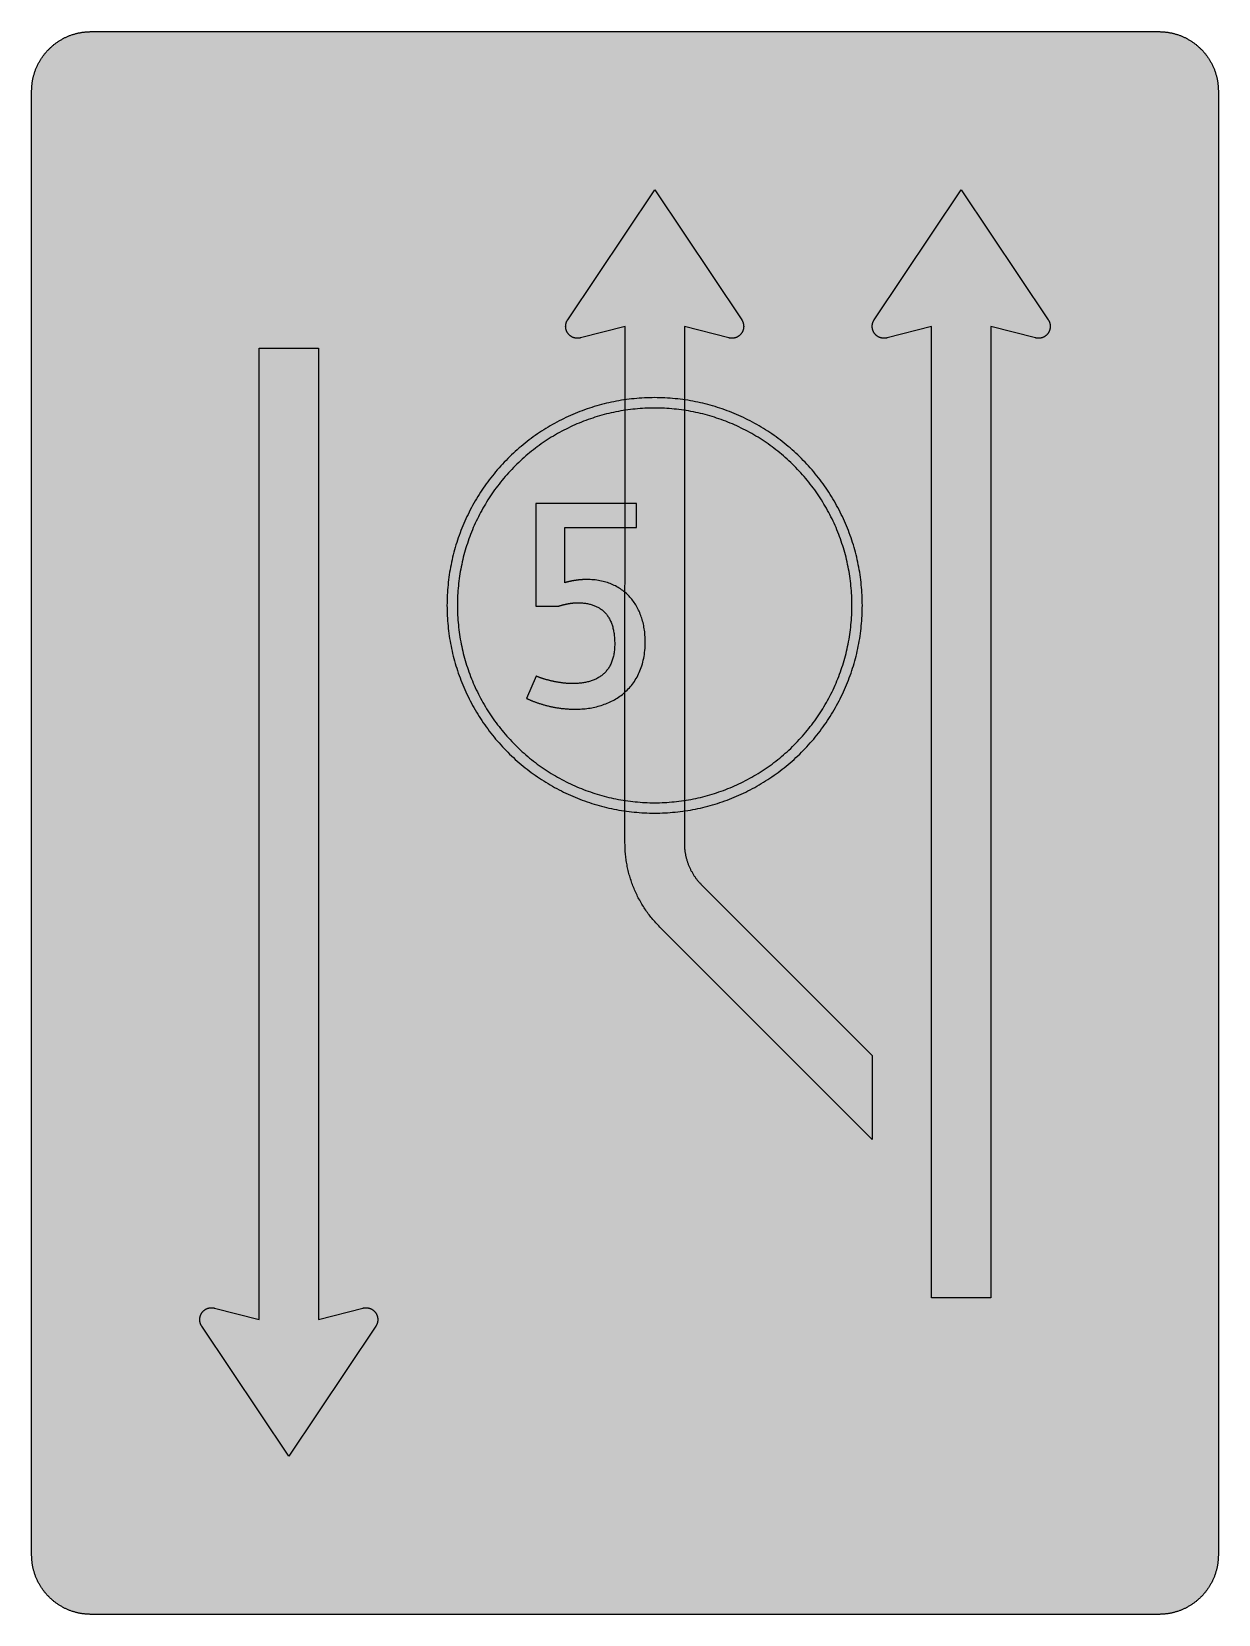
# Model space of a CAD drawing. Header units: millimetres. Extents: x 0 to 423, y 0 to 564.
import ezdxf

# ---------------------------------------------------------------- set-up
doc = ezdxf.new("R2010")
doc.units = ezdxf.units.MM

msp = doc.modelspace()

# ---------------------------------------------------------------- hatches: boundary and pattern name
for color, points in [(254, [(21.2189, 0.0537), (20.955, 0.0533), (20.6934, 0.0584), (20.4292, 0.066), (20.1676, 0.0787), (19.906, 0.094), (19.6469, 0.1118), (19.3853, 0.1321), (19.1262, 0.1549), (18.8671, 0.1829), (18.608, 0.2134), (18.349, 0.2464), (18.0924, 0.2845), (17.8359, 0.3251), (17.5793, 0.3683), (17.3253, 0.414), (17.0688, 0.4623), (16.8148, 0.5156), (16.5633, 0.5715), (16.3093, 0.6299), (16.0579, 0.6909), (15.809, 0.7544), (15.56, 0.823), (15.3111, 0.8941), (15.0622, 0.9677), (14.8158, 1.0439), (14.5694, 1.1227), (14.3256, 1.2065), (14.0818, 1.2903), (13.8379, 1.3792), (13.5966, 1.4707), (13.3579, 1.5672), (13.1191, 1.6637), (12.8803, 1.7628), (12.6441, 1.8669), (12.4079, 1.9736), (12.1742, 2.0803), (11.9405, 2.192), (11.7094, 2.3089), (11.4808, 2.4257), (11.2522, 2.5451), (11.0236, 2.6695), (10.7975, 2.794), (10.574, 2.9235), (10.3505, 3.0556), (10.1295, 3.1877), (9.9111, 3.3249), (9.6926, 3.4646), (9.4742, 3.6068), (9.2608, 3.7541), (9.0475, 3.9014), (8.8341, 4.0513), (8.6258, 4.2037), (8.4176, 4.3612), (8.2118, 4.5187), (8.0061, 4.6812), (7.8029, 4.8438), (7.6022, 5.0114), (7.4041, 5.1816), (7.206, 5.3518), (7.0129, 5.527), (6.8174, 5.7048), (6.6269, 5.8826), (6.4389, 6.0655), (6.2509, 6.2509), (6.0655, 6.4389), (5.8852, 6.6269), (5.7048, 6.8174), (5.527, 7.0104), (5.3518, 7.206), (5.1816, 7.4041), (5.0114, 7.6022), (4.8463, 7.8029), (4.6812, 8.0061), (4.5187, 8.2118), (4.3612, 8.4176), (4.2062, 8.6258), (4.0513, 8.8341), (3.9014, 9.0475), (3.7541, 9.2608), (3.6068, 9.4742), (3.4646, 9.6926), (3.3249, 9.9085), (3.1877, 10.1295), (3.0556, 10.3505), (2.9235, 10.574), (2.794, 10.7975), (2.6695, 11.0236), (2.5451, 11.2522), (2.4257, 11.4808), (2.3063, 11.7094), (2.192, 11.9405), (2.0803, 12.1742), (1.971, 12.4079), (1.8669, 12.6441), (1.7628, 12.8803), (1.6637, 13.1191), (1.5646, 13.3579), (1.4707, 13.5966), (1.3792, 13.8379), (1.2903, 14.0818), (1.2065, 14.3256), (1.1227, 14.5694), (1.0439, 14.8158), (0.9652, 15.0622), (0.8915, 15.3111), (0.823, 15.56), (0.7544, 15.809), (0.6883, 16.0604), (0.6274, 16.3119), (0.569, 16.5633), (0.5131, 16.8148), (0.4623, 17.0688), (0.4115, 17.3253), (0.3658, 17.5793), (0.3226, 17.8359), (0.2819, 18.0924), (0.2464, 18.3515), (0.2134, 18.608), (0.1829, 18.8671), (0.1549, 19.1262), (0.1295, 19.3878), (0.1092, 19.6469), (0.0914, 19.9085), (0.0762, 20.1701), (0.066, 20.4318), (0.0584, 20.6934), (0.0533, 20.955), (0.0508, 21.2192), (0.0522, 543.3314), (0.0533, 543.593), (0.0584, 543.8546), (0.066, 544.1188), (0.0762, 544.3804), (0.0914, 544.642), (0.1092, 544.9011), (0.1295, 545.1627), (0.1549, 545.4218), (0.1829, 545.6809), (0.2134, 545.94), (0.2464, 546.1991), (0.2819, 546.4556), (0.3226, 546.7121), (0.3658, 546.9687), (0.4115, 547.2227), (0.4623, 547.4792), (0.5131, 547.7332), (0.569, 547.9847), (0.6274, 548.2387), (0.6883, 548.4876), (0.7544, 548.7391), (0.823, 548.988), (0.8915, 549.2369), (0.9652, 549.4858), (1.0439, 549.7322), (1.1227, 549.9786), (1.2065, 550.2224), (1.2903, 550.4663), (1.3792, 550.7076), (1.4707, 550.9489), (1.5646, 551.1902), (1.6637, 551.4289), (1.7628, 551.6677), (1.8669, 551.9039), (1.971, 552.1401), (2.0803, 552.3738), (2.192, 552.6049), (2.3063, 552.8386), (2.4257, 553.0672), (2.5451, 553.2958), (2.6695, 553.5244), (2.794, 553.7505), (2.9235, 553.974), (3.0556, 554.1975), (3.1877, 554.4185), (3.3249, 554.6369), (3.4646, 554.8554), (3.6068, 555.0738), (3.7541, 555.2872), (3.9014, 555.5005), (4.0513, 555.7114), (4.2062, 555.9222), (4.3612, 556.1305), (4.5187, 556.3362), (4.6812, 556.5419), (4.8463, 556.7451), (5.0114, 556.9458), (5.1816, 557.1439), (5.3518, 557.342), (5.527, 557.5351), (5.7048, 557.7281), (5.8852, 557.9212), (6.0655, 558.1091), (6.2509, 558.2971), (6.4389, 558.4825), (6.6269, 558.6628), (6.8174, 558.8432), (7.0129, 559.021), (7.206, 559.1937), (7.4041, 559.3664), (7.6022, 559.5366), (7.8029, 559.7017), (8.0061, 559.8668), (8.2118, 560.0268), (8.4176, 560.1868), (8.6258, 560.3418), (8.8341, 560.4967), (9.0475, 560.6466), (9.2608, 560.7939), (9.4742, 560.9387), (9.6926, 561.0835), (9.9111, 561.2232), (10.1295, 561.3603), (10.3505, 561.4924), (10.574, 561.6245), (10.7975, 561.754), (11.0236, 561.8785), (11.2522, 562.0029), (11.4808, 562.1223), (11.7094, 562.2392), (11.9405, 562.356), (12.1742, 562.4678), (12.4079, 562.5744), (12.6441, 562.6811), (12.8803, 562.7853), (13.1191, 562.8843), (13.3579, 562.9834), (13.5966, 563.0774), (13.8379, 563.1688), (14.0818, 563.2577), (14.3256, 563.3415), (14.5694, 563.4253), (14.8158, 563.5041), (15.0622, 563.5803), (15.3111, 563.6539), (15.56, 563.7251), (15.809, 563.7936), (16.0579, 563.8571), (16.3093, 563.9206), (16.5633, 563.9791), (16.8148, 564.0349), (17.0688, 564.0857), (17.3253, 564.1365), (17.5793, 564.1823), (17.8359, 564.2254), (18.0924, 564.2635), (18.349, 564.3016), (18.608, 564.3347), (18.8671, 564.3651), (19.1262, 564.3931), (19.3853, 564.4185), (19.6469, 564.4388), (19.906, 564.4566), (20.1676, 564.4718), (20.4292, 564.482), (20.6934, 564.4896), (20.955, 564.4947), (21.2166, 564.4972), (402.2189, 564.4981), (402.4808, 564.4947), (402.7424, 564.4896), (403.0066, 564.482), (403.2682, 564.4718), (403.5298, 564.4566), (403.7889, 564.4388), (404.0505, 564.4185), (404.3096, 564.3931), (404.5687, 564.3651), (404.8277, 564.3347), (405.0868, 564.3016), (405.3434, 564.2635), (405.5999, 564.2254), (405.8564, 564.1823), (406.113, 564.1365), (406.367, 564.0857), (406.621, 564.0349), (406.875, 563.9791), (407.1264, 563.9206), (407.3779, 563.8571), (407.6268, 563.7936), (407.8783, 563.7251), (408.1272, 563.6539), (408.3736, 563.5803), (408.62, 563.5041), (408.8663, 563.4253), (409.1102, 563.3415), (409.354, 563.2577), (409.5979, 563.1688), (409.8392, 563.0774), (410.0805, 562.9834), (410.3192, 562.8843), (410.5554, 562.7853), (410.7942, 562.6811), (411.0279, 562.5744), (411.2616, 562.4678), (411.4952, 562.356), (411.7264, 562.2392), (411.9575, 562.1223), (412.1861, 562.0029), (412.4122, 561.8785), (412.6382, 561.754), (412.8643, 561.6245), (413.0853, 561.4924), (413.3063, 561.3603), (413.5272, 561.2232), (413.7457, 561.0835), (413.9616, 560.9387), (414.1775, 560.7939), (414.3908, 560.6466), (414.6017, 560.4967), (414.8125, 560.3418), (415.0208, 560.1868), (415.2265, 560.0268), (415.4297, 559.8668), (415.6329, 559.7017), (415.8336, 559.5366), (416.0342, 559.3664), (416.2298, 559.1937), (416.4254, 559.021), (416.6184, 558.8432), (416.8089, 558.6628), (416.9994, 558.4825), (417.1848, 558.2971), (417.3703, 558.1091), (417.5531, 557.9212), (417.7335, 557.7281), (417.9087, 557.5351), (418.084, 557.342), (418.2567, 557.1439), (418.4244, 556.9458), (418.592, 556.7451), (418.7546, 556.5419), (418.9171, 556.3362), (419.0746, 556.1305), (419.2321, 555.9222), (419.3845, 555.7114), (419.5369, 555.5005), (419.6842, 555.2872), (419.829, 555.0738), (419.9712, 554.8554), (420.1109, 554.6369), (420.2481, 554.4185), (420.3827, 554.1975), (420.5148, 553.974), (420.6418, 553.7505), (420.7688, 553.5244), (420.8907, 553.2958), (421.0126, 553.0672), (421.1295, 552.8386), (421.2438, 552.6049), (421.3555, 552.3738), (421.4647, 552.1401), (421.5689, 551.9039), (421.673, 551.6677), (421.7746, 551.4289), (421.8711, 551.1902), (421.9651, 550.9489), (422.0566, 550.7076), (422.1455, 550.4663), (422.2318, 550.2224), (422.3131, 549.9786), (422.3918, 549.7322), (422.4706, 549.4858), (422.5442, 549.2369), (422.6128, 548.988), (422.6814, 548.7391), (422.7449, 548.4876), (422.8084, 548.2387), (422.8668, 547.9847), (422.9227, 547.7332), (422.9735, 547.4792), (423.0243, 547.2227), (423.07, 546.9687), (423.1132, 546.7121), (423.1513, 546.4556), (423.1894, 546.1991), (423.2224, 545.94), (423.2529, 545.6809), (423.2808, 545.4218), (423.3037, 545.1627), (423.3266, 544.9011), (423.3443, 544.642), (423.357, 544.3804), (423.3697, 544.1188), (423.3774, 543.8546), (423.3824, 543.593), (423.385, 543.3314), (423.3855, 21.2203), (423.3824, 20.955), (423.3774, 20.6934), (423.3697, 20.4318), (423.357, 20.1701), (423.3443, 19.9085), (423.3266, 19.6469), (423.3037, 19.3878), (423.2808, 19.1262), (423.2529, 18.8671), (423.2224, 18.608), (423.1894, 18.3515), (423.1513, 18.0924), (423.1132, 17.8359), (423.07, 17.5793), (423.0243, 17.3253), (422.9735, 17.0688), (422.9227, 16.8148), (422.8668, 16.5633), (422.8084, 16.3119), (422.7449, 16.0604), (422.6814, 15.809), (422.6128, 15.56), (422.5442, 15.3111), (422.4706, 15.0622), (422.3918, 14.8158), (422.3131, 14.5694), (422.2318, 14.3256), (422.1455, 14.0818), (422.0566, 13.8379), (421.9651, 13.5966), (421.8711, 13.3579), (421.7746, 13.1191), (421.673, 12.8803), (421.5689, 12.6441), (421.4647, 12.4079), (421.3555, 12.1742), (421.2438, 11.9405), (421.1295, 11.7094), (421.0126, 11.4808), (420.8907, 11.2522), (420.7688, 11.0236), (420.6418, 10.7975), (420.5148, 10.574), (420.3827, 10.3505), (420.2481, 10.1295), (420.1109, 9.9085), (419.9712, 9.6926), (419.829, 9.4742), (419.6842, 9.2608), (419.5369, 9.0475), (419.3845, 8.8341), (419.2321, 8.6258), (419.0746, 8.4176), (418.9171, 8.2118), (418.7546, 8.0061), (418.592, 7.8029), (418.4244, 7.6022), (418.2567, 7.4041), (418.084, 7.206), (417.9087, 7.0104), (417.7335, 6.8174), (417.5531, 6.6269), (417.3703, 6.4389), (417.1848, 6.2509), (416.9994, 6.0655), (416.8089, 5.8826), (416.6184, 5.7048), (416.4254, 5.527), (416.2298, 5.3518), (416.0342, 5.1816), (415.8336, 5.0114), (415.6329, 4.8438), (415.4297, 4.6812), (415.2265, 4.5187), (415.0208, 4.3612), (414.8125, 4.2037), (414.6017, 4.0513), (414.3908, 3.9014), (414.1775, 3.7541), (413.9616, 3.6068), (413.7457, 3.4646), (413.5272, 3.3249), (413.3063, 3.1877), (413.0853, 3.0556), (412.8643, 2.9235), (412.6382, 2.794), (412.4122, 2.6695), (412.1861, 2.5451), (411.9575, 2.4257), (411.7264, 2.3089), (411.4952, 2.192), (411.2616, 2.0803), (411.0279, 1.9736), (410.7942, 1.8669), (410.5554, 1.7628), (410.3192, 1.6637), (410.0805, 1.5672), (409.8392, 1.4707), (409.5979, 1.3792), (409.354, 1.2903), (409.1102, 1.2065), (408.8663, 1.1227), (408.62, 1.0439), (408.3736, 0.9677), (408.1272, 0.8941), (407.8783, 0.823), (407.6268, 0.7544), (407.3779, 0.6909), (407.1264, 0.6299), (406.875, 0.5715), (406.621, 0.5156), (406.367, 0.4623), (406.113, 0.414), (405.8564, 0.3683), (405.5999, 0.3251), (405.3434, 0.2845), (405.0868, 0.2464), (404.8277, 0.2134), (404.5687, 0.1829), (404.3096, 0.1549), (404.0505, 0.1321), (403.7889, 0.1118), (403.5298, 0.094), (403.2682, 0.0787), (403.0066, 0.066), (402.7424, 0.0584), (402.4808, 0.0533), (402.2166, 0.0533)]), (59, [(211.7189, 459.3703), (195.8439, 455.2703), (195.8264, 455.2645), (195.8111, 455.262), (195.7934, 455.2569), (195.7781, 455.2518), (195.7629, 455.2493), (195.7451, 455.2442), (195.7299, 455.2417), (195.7121, 455.2366), (195.6968, 455.234), (195.6816, 455.2315), (195.6638, 455.2264), (195.6486, 455.2239), (195.6308, 455.2213), (195.6156, 455.2163), (195.5978, 455.2137), (195.5825, 455.2112), (195.5648, 455.2086), (195.5495, 455.2036), (195.5343, 455.201), (195.5165, 455.1985), (195.5013, 455.1959), (195.4835, 455.1934), (195.4682, 455.1909), (195.4505, 455.1883), (195.4352, 455.1858), (195.4174, 455.1832), (195.4022, 455.1807), (195.3844, 455.1782), (195.3692, 455.1756), (195.3514, 455.1731), (195.3362, 455.1705), (195.3184, 455.168), (195.3031, 455.168), (195.2854, 455.1655), (195.2701, 455.1629), (195.2523, 455.1604), (195.2346, 455.1604), (195.2193, 455.1578), (195.2015, 455.1553), (195.1863, 455.1553), (195.1685, 455.1528), (195.1533, 455.1502), (195.1355, 455.1502), (195.1203, 455.1477), (195.1025, 455.1477), (195.0847, 455.1451), (195.0695, 455.1451), (195.0517, 455.1451), (195.0364, 455.1426), (195.0187, 455.1426), (195.0034, 455.1401), (194.9856, 455.1401), (194.9679, 455.1401), (194.9526, 455.1401), (194.9348, 455.1375), (194.9196, 455.1375), (194.9018, 455.1375), (194.884, 455.1375), (194.8688, 455.1375), (194.851, 455.135), (194.8358, 455.135), (194.818, 455.135), (194.8002, 455.135), (194.785, 455.135), (194.6758, 455.1375), (194.5665, 455.1401), (194.4599, 455.1477), (194.3506, 455.1578), (194.2465, 455.1705), (194.1398, 455.1832), (194.0357, 455.201), (193.9315, 455.2213), (193.8274, 455.2442), (193.7258, 455.2696), (193.6267, 455.295), (193.5251, 455.3255), (193.4261, 455.3585), (193.3296, 455.3915), (193.233, 455.4296), (193.1365, 455.4677), (193.0425, 455.5084), (192.9486, 455.5541), (192.8571, 455.5998), (192.7657, 455.6455), (192.6768, 455.6963), (192.5904, 455.7497), (192.5041, 455.803), (192.4177, 455.8589), (192.3339, 455.9173), (192.2526, 455.9757), (192.1713, 456.0392), (192.0926, 456.1027), (192.0138, 456.1688), (191.9376, 456.2348), (191.864, 456.3034), (191.7903, 456.3745), (191.7192, 456.4482), (191.6506, 456.5218), (191.5846, 456.598), (191.5185, 456.6768), (191.455, 456.7555), (191.3915, 456.8368), (191.3331, 456.9181), (191.2747, 457.0019), (191.2188, 457.0882), (191.1629, 457.1746), (191.1121, 457.261), (191.0613, 457.3499), (191.0131, 457.4413), (190.9674, 457.5327), (190.9242, 457.6267), (190.8835, 457.7207), (190.8454, 457.8172), (190.8073, 457.9137), (190.7743, 458.0103), (190.7413, 458.1093), (190.7108, 458.2109), (190.6854, 458.31), (190.66, 458.4116), (190.6372, 458.5157), (190.6168, 458.6199), (190.5991, 458.724), (190.5838, 458.8307), (190.5737, 458.9374), (190.5635, 459.044), (190.5559, 459.1507), (190.5533, 459.2599), (190.5508, 459.3692), (190.5508, 459.4073), (190.5508, 459.4479), (190.5533, 459.486), (190.5533, 459.5266), (190.5559, 459.5647), (190.5584, 459.6054), (190.561, 459.6435), (190.5635, 459.6816), (190.566, 459.7222), (190.5686, 459.7603), (190.5737, 459.7984), (190.5762, 459.8365), (190.5813, 459.8772), (190.5864, 459.9153), (190.5914, 459.9534), (190.5965, 459.9915), (190.6041, 460.0321), (190.6092, 460.0702), (190.6168, 460.1083), (190.6219, 460.1464), (190.6295, 460.1845), (190.6372, 460.2226), (190.6473, 460.2607), (190.6549, 460.2988), (190.6626, 460.3369), (190.6727, 460.375), (190.6829, 460.4131), (190.6905, 460.4487), (190.7007, 460.4868), (190.7134, 460.5249), (190.7235, 460.563), (190.7337, 460.5985), (190.7464, 460.6366), (190.7565, 460.6722), (190.7692, 460.7103), (190.7819, 460.7484), (190.7946, 460.7839), (190.8073, 460.8195), (190.8226, 460.8576), (190.8353, 460.8932), (190.8505, 460.9287), (190.8632, 460.9668), (190.8785, 461.0024), (190.8937, 461.0379), (190.9089, 461.0735), (190.9267, 461.1091), (190.942, 461.1446), (190.9597, 461.1802), (190.975, 461.2157), (190.9928, 461.2488), (191.0105, 461.2843), (191.0283, 461.3199), (191.0461, 461.3529), (191.0639, 461.3885), (191.0842, 461.424), (191.102, 461.457), (191.1223, 461.4901), (191.1426, 461.5256), (191.1629, 461.5586), (191.1833, 461.5917), (191.2036, 461.6247), (191.2239, 461.6577), (191.2468, 461.6907), (191.2671, 461.7237), (222.3022, 508.0536), (253.3371, 461.7251), (253.3574, 461.6907), (253.3802, 461.6577), (253.4006, 461.6247), (253.4209, 461.5917), (253.4412, 461.5586), (253.4615, 461.5256), (253.4818, 461.4901), (253.4996, 461.457), (253.5199, 461.424), (253.5377, 461.3885), (253.558, 461.3529), (253.5758, 461.3199), (253.5936, 461.2843), (253.6114, 461.2488), (253.6266, 461.2157), (253.6444, 461.1802), (253.6622, 461.1446), (253.6774, 461.1091), (253.6927, 461.0735), (253.7079, 461.0379), (253.7231, 461.0024), (253.7384, 460.9668), (253.7536, 460.9287), (253.7663, 460.8932), (253.7816, 460.8576), (253.7943, 460.8195), (253.807, 460.7839), (253.8197, 460.7484), (253.8324, 460.7103), (253.8451, 460.6722), (253.8578, 460.6366), (253.8679, 460.5985), (253.8806, 460.563), (253.8908, 460.5249), (253.9009, 460.4868), (253.9111, 460.4487), (253.9213, 460.4131), (253.9289, 460.375), (253.939, 460.3369), (253.9467, 460.2988), (253.9568, 460.2607), (253.9644, 460.2226), (253.9721, 460.1845), (253.9797, 460.1464), (253.9873, 460.1083), (253.9924, 460.0702), (254, 460.0321), (254.0051, 459.9915), (254.0102, 459.9534), (254.0152, 459.9153), (254.0203, 459.8772), (254.0254, 459.8365), (254.0279, 459.7984), (254.033, 459.7603), (254.0356, 459.7222), (254.0406, 459.6816), (254.0432, 459.6435), (254.0432, 459.6054), (254.0457, 459.5647), (254.0483, 459.5266), (254.0483, 459.486), (254.0508, 459.4479), (254.0508, 459.4073), (254.0508, 459.3692), (254.0508, 459.2599), (254.0457, 459.1507), (254.0381, 459.044), (254.0279, 458.9374), (254.0178, 458.8307), (254.0025, 458.724), (253.9848, 458.6199), (253.9644, 458.5157), (253.9416, 458.4116), (253.9187, 458.31), (253.8908, 458.2109), (253.8603, 458.1093), (253.8298, 458.0103), (253.7943, 457.9137), (253.7562, 457.8172), (253.7181, 457.7207), (253.6774, 457.6267), (253.6342, 457.5327), (253.5885, 457.4413), (253.5403, 457.3499), (253.4895, 457.261), (253.4387, 457.1746), (253.3853, 457.0882), (253.3269, 457.0019), (253.271, 456.9181), (253.2101, 456.8368), (253.1491, 456.7555), (253.0856, 456.6768), (253.0196, 456.598), (252.951, 456.5218), (252.8824, 456.4482), (252.8113, 456.3745), (252.7376, 456.3034), (252.664, 456.2348), (252.5878, 456.1688), (252.5116, 456.1027), (252.4303, 456.0392), (252.3515, 455.9757), (252.2677, 455.9173), (252.1839, 455.8589), (252.1001, 455.803), (252.0137, 455.7497), (251.9248, 455.6963), (251.8359, 455.6455), (251.7445, 455.5998), (251.653, 455.5541), (251.5591, 455.5084), (251.4651, 455.4677), (251.3711, 455.4296), (251.2746, 455.3915), (251.1755, 455.3585), (251.0765, 455.3255), (250.9774, 455.295), (250.8758, 455.2696), (250.7742, 455.2442), (250.6701, 455.2213), (250.5659, 455.201), (250.4618, 455.1832), (250.3576, 455.1705), (250.251, 455.1578), (250.1443, 455.1477), (250.0351, 455.1401), (249.9258, 455.1375), (249.8166, 455.135), (249.8014, 455.135), (249.7836, 455.135), (249.7684, 455.135), (249.7506, 455.135), (249.7328, 455.1375), (249.7176, 455.1375), (249.6998, 455.1375), (249.6845, 455.1375), (249.6668, 455.1375), (249.6515, 455.1401), (249.6337, 455.1401), (249.616, 455.1401), (249.6007, 455.1401), (249.5829, 455.1426), (249.5677, 455.1426), (249.5499, 455.1451), (249.5347, 455.1451), (249.5169, 455.1451), (249.5017, 455.1477), (249.4839, 455.1477), (249.4661, 455.1502), (249.4509, 455.1502), (249.4331, 455.1528), (249.4178, 455.1553), (249.4001, 455.1553), (249.3848, 455.1578), (249.367, 455.1604), (249.3518, 455.1604), (249.334, 455.1629), (249.3188, 455.1655), (249.301, 455.168), (249.2832, 455.168), (249.268, 455.1705), (249.2502, 455.1731), (249.235, 455.1756), (249.2172, 455.1782), (249.2019, 455.1807), (249.1842, 455.1832), (249.1689, 455.1858), (249.1511, 455.1883), (249.1359, 455.1909), (249.1181, 455.1934), (249.1029, 455.1959), (249.0851, 455.1985), (249.0699, 455.201), (249.0546, 455.2036), (249.0368, 455.2086), (249.0216, 455.2112), (249.0038, 455.2137), (248.9886, 455.2163), (248.9708, 455.2213), (248.9556, 455.2239), (248.9378, 455.2264), (248.9225, 455.2315), (248.9048, 455.234), (248.8895, 455.2366), (248.8743, 455.2417), (248.8565, 455.2442), (248.8413, 455.2493), (248.8235, 455.2518), (248.8082, 455.2569), (248.793, 455.262), (248.7752, 455.2645), (248.76, 455.2696), (232.8855, 459.3703), (232.8855, 275.1155), (232.885, 274.8509), (232.8901, 274.5892), (232.8977, 274.3276), (232.9104, 274.066), (232.9256, 273.8044), (232.9434, 273.5428), (232.9637, 273.2811), (232.9891, 273.0221), (233.0145, 272.763), (233.045, 272.5039), (233.0806, 272.2474), (233.1161, 271.9883), (233.1568, 271.7317), (233.1999, 271.4752), (233.2457, 271.2212), (233.2939, 270.9672), (233.3473, 270.7132), (233.4031, 270.4592), (233.4616, 270.2077), (233.5225, 269.9563), (233.5886, 269.7048), (233.6546, 269.4559), (233.7257, 269.207), (233.7994, 268.9581), (233.8756, 268.7117), (233.9569, 268.4653), (234.0381, 268.2215), (234.1245, 267.9776), (234.2134, 267.7363), (234.3048, 267.495), (234.3988, 267.2537), (234.4953, 267.015), (234.5969, 266.7762), (234.6985, 266.54), (234.8052, 266.3038), (234.9144, 266.0701), (235.0262, 265.8389), (235.1405, 265.6078), (235.2573, 265.3767), (235.3793, 265.1481), (235.5012, 264.9195), (235.6282, 264.6934), (235.7552, 264.4699), (235.8873, 264.2464), (236.0219, 264.0254), (236.159, 263.8069), (236.2987, 263.5885), (236.441, 263.3726), (236.5858, 263.1567), (236.7356, 262.9433), (236.8855, 262.7325), (237.0379, 262.5217), (237.1954, 262.3134), (237.3528, 262.1077), (237.5154, 261.9019), (237.678, 261.7013), (237.8456, 261.4981), (238.0132, 261.3), (238.186, 261.1044), (238.3612, 260.9088), (238.5365, 260.7158), (238.7168, 260.5227), (238.8997, 260.3348), (239.0851, 260.1468), (299.9133, 199.3205), (299.9133, 169.387), (224.1187, 245.1816), (223.7486, 245.5545), (223.3828, 245.933), (223.0247, 246.314), (222.6691, 246.7026), (222.3211, 247.0912), (221.9782, 247.4849), (221.6379, 247.8837), (221.3051, 248.285), (220.9775, 248.6914), (220.6549, 249.1003), (220.3374, 249.5118), (220.025, 249.9284), (219.7176, 250.3475), (219.4179, 250.7717), (219.1207, 251.1984), (218.8312, 251.6276), (218.5467, 252.062), (218.2673, 252.4963), (217.993, 252.9357), (217.7237, 253.3802), (217.4596, 253.8247), (217.203, 254.2743), (216.9516, 254.7264), (216.7052, 255.1811), (216.4639, 255.6383), (216.2302, 256.098), (216.0016, 256.5603), (215.7781, 257.0251), (215.5596, 257.495), (215.3463, 257.9649), (215.1405, 258.4374), (214.9399, 258.9149), (214.7468, 259.3924), (214.5563, 259.8725), (214.3735, 260.3551), (214.1957, 260.8402), (214.0255, 261.3279), (213.8604, 261.8181), (213.7004, 262.3083), (213.548, 262.8036), (213.4006, 263.2989), (213.2584, 263.7942), (213.1238, 264.2946), (212.9942, 264.795), (212.8723, 265.2979), (212.7555, 265.8034), (212.6437, 266.3088), (212.5396, 266.8168), (212.4405, 267.3274), (212.3465, 267.8379), (212.2627, 268.3485), (212.1814, 268.8641), (212.1078, 269.3772), (212.0417, 269.8953), (211.9808, 270.4109), (211.9249, 270.9291), (211.8766, 271.4498), (211.8335, 271.9705), (211.7979, 272.4912), (211.77, 273.0144), (211.7471, 273.5377), (211.7319, 274.0635), (211.7217, 274.5892), (211.7166, 275.115)]), (59, [(321.08, 459.3703), (305.205, 455.2703), (305.1886, 455.2645), (305.1708, 455.262), (305.1556, 455.2569), (305.1378, 455.2518), (305.1226, 455.2493), (305.1073, 455.2442), (305.0896, 455.2417), (305.0743, 455.2366), (305.0591, 455.234), (305.0413, 455.2315), (305.0261, 455.2264), (305.0083, 455.2239), (304.993, 455.2213), (304.9753, 455.2163), (304.96, 455.2137), (304.9422, 455.2112), (304.927, 455.2086), (304.9118, 455.2036), (304.894, 455.201), (304.8787, 455.1985), (304.861, 455.1959), (304.8457, 455.1934), (304.8279, 455.1909), (304.8127, 455.1883), (304.7949, 455.1858), (304.7797, 455.1832), (304.7619, 455.1807), (304.7467, 455.1782), (304.7289, 455.1756), (304.7136, 455.1731), (304.6959, 455.1705), (304.6806, 455.168), (304.6628, 455.168), (304.6476, 455.1655), (304.6298, 455.1629), (304.6146, 455.1604), (304.5968, 455.1604), (304.579, 455.1578), (304.5638, 455.1553), (304.546, 455.1553), (304.5308, 455.1528), (304.513, 455.1502), (304.4977, 455.1502), (304.48, 455.1477), (304.4647, 455.1477), (304.4469, 455.1451), (304.4292, 455.1451), (304.4139, 455.1451), (304.3961, 455.1426), (304.3809, 455.1426), (304.3631, 455.1401), (304.3479, 455.1401), (304.3301, 455.1401), (304.3123, 455.1401), (304.2971, 455.1375), (304.2793, 455.1375), (304.2641, 455.1375), (304.2463, 455.1375), (304.2285, 455.1375), (304.2133, 455.135), (304.1955, 455.135), (304.1802, 455.135), (304.1625, 455.135), (304.1447, 455.135), (304.0355, 455.1375), (303.9288, 455.1401), (303.8196, 455.1477), (303.7129, 455.1578), (303.6062, 455.1705), (303.5021, 455.1832), (303.3954, 455.201), (303.2912, 455.2213), (303.1896, 455.2442), (303.088, 455.2696), (302.9864, 455.295), (302.8874, 455.3255), (302.7883, 455.3585), (302.6893, 455.3915), (302.5927, 455.4296), (302.4988, 455.4677), (302.4048, 455.5084), (302.3108, 455.5541), (302.2194, 455.5998), (302.1279, 455.6455), (302.039, 455.6963), (301.9501, 455.7497), (301.8638, 455.803), (301.7799, 455.8589), (301.6961, 455.9173), (301.6123, 455.9757), (301.531, 456.0392), (301.4523, 456.1027), (301.3761, 456.1688), (301.2999, 456.2348), (301.2262, 456.3034), (301.1526, 456.3745), (301.0814, 456.4482), (301.0129, 456.5218), (300.9443, 456.598), (300.8782, 456.6768), (300.8147, 456.7555), (300.7538, 456.8368), (300.6928, 456.9181), (300.6344, 457.0019), (300.5785, 457.0882), (300.5252, 457.1746), (300.4718, 457.261), (300.4236, 457.3499), (300.3753, 457.4413), (300.3296, 457.5327), (300.2864, 457.6267), (300.2458, 457.7207), (300.2051, 457.8172), (300.1696, 457.9137), (300.134, 458.0103), (300.1035, 458.1093), (300.0731, 458.2109), (300.0451, 458.31), (300.0197, 458.4116), (299.9969, 458.5157), (299.9791, 458.6199), (299.9613, 458.724), (299.9461, 458.8307), (299.9334, 458.9374), (299.9232, 459.044), (299.9181, 459.1507), (299.913, 459.2599), (299.913, 459.3692), (299.913, 459.4073), (299.913, 459.4479), (299.913, 459.486), (299.9156, 459.5266), (299.9156, 459.5647), (299.9181, 459.6054), (299.9207, 459.6435), (299.9232, 459.6816), (299.9257, 459.7222), (299.9308, 459.7603), (299.9334, 459.7984), (299.9384, 459.8365), (299.9435, 459.8772), (299.9486, 459.9153), (299.9537, 459.9534), (299.9588, 459.9915), (299.9638, 460.0321), (299.9715, 460.0702), (299.9765, 460.1083), (299.9842, 460.1464), (299.9918, 460.1845), (299.9994, 460.2226), (300.007, 460.2607), (300.0146, 460.2988), (300.0248, 460.3369), (300.0324, 460.375), (300.0426, 460.4131), (300.0527, 460.4487), (300.0629, 460.4868), (300.0731, 460.5249), (300.0832, 460.563), (300.0959, 460.5985), (300.1061, 460.6366), (300.1188, 460.6722), (300.1315, 460.7103), (300.1442, 460.7484), (300.1569, 460.7839), (300.1696, 460.8195), (300.1823, 460.8576), (300.1975, 460.8932), (300.2102, 460.9287), (300.2255, 460.9668), (300.2407, 461.0024), (300.2559, 461.0379), (300.2712, 461.0735), (300.2864, 461.1091), (300.3042, 461.1446), (300.3194, 461.1802), (300.3372, 461.2157), (300.355, 461.2488), (300.3702, 461.2843), (300.388, 461.3199), (300.4083, 461.3529), (300.4261, 461.3885), (300.4439, 461.424), (300.4642, 461.457), (300.4845, 461.4901), (300.5023, 461.5256), (300.5226, 461.5586), (300.543, 461.5917), (300.5658, 461.6247), (300.5861, 461.6577), (300.6065, 461.6907), (300.6293, 461.7237), (331.6633, 508.0536), (362.6982, 461.7251), (362.7196, 461.6907), (362.7399, 461.6577), (362.7603, 461.6247), (362.7831, 461.5917), (362.8034, 461.5586), (362.8238, 461.5256), (362.8415, 461.4901), (362.8619, 461.457), (362.8822, 461.424), (362.9, 461.3885), (362.9177, 461.3529), (362.9355, 461.3199), (362.9533, 461.2843), (362.9711, 461.2488), (362.9889, 461.2157), (363.0066, 461.1802), (363.0219, 461.1446), (363.0397, 461.1091), (363.0549, 461.0735), (363.0701, 461.0379), (363.0854, 461.0024), (363.1006, 460.9668), (363.1133, 460.9287), (363.1286, 460.8932), (363.1413, 460.8576), (363.1565, 460.8195), (363.1692, 460.7839), (363.1819, 460.7484), (363.1946, 460.7103), (363.2073, 460.6722), (363.2175, 460.6366), (363.2302, 460.5985), (363.2403, 460.563), (363.2505, 460.5249), (363.2632, 460.4868), (363.2708, 460.4487), (363.281, 460.4131), (363.2911, 460.375), (363.3013, 460.3369), (363.3089, 460.2988), (363.3165, 460.2607), (363.3241, 460.2226), (363.3318, 460.1845), (363.3394, 460.1464), (363.347, 460.1083), (363.3546, 460.0702), (363.3597, 460.0321), (363.3648, 459.9915), (363.3724, 459.9534), (363.3775, 459.9153), (363.3826, 459.8772), (363.3851, 459.8365), (363.3902, 459.7984), (363.3927, 459.7603), (363.3978, 459.7222), (363.4003, 459.6816), (363.4029, 459.6435), (363.4054, 459.6054), (363.408, 459.5647), (363.408, 459.5266), (363.4105, 459.486), (363.4105, 459.4479), (363.413, 459.4073), (363.413, 459.3692), (363.4105, 459.2599), (363.4054, 459.1507), (363.4003, 459.044), (363.3902, 458.9374), (363.3775, 458.8307), (363.3622, 458.724), (363.347, 458.6199), (363.3267, 458.5157), (363.3038, 458.4116), (363.2784, 458.31), (363.2505, 458.2109), (363.2225, 458.1093), (363.1895, 458.0103), (363.154, 457.9137), (363.1184, 457.8172), (363.0803, 457.7207), (363.0371, 457.6267), (362.9939, 457.5327), (362.9482, 457.4413), (362.9, 457.3499), (362.8517, 457.261), (362.7984, 457.1746), (362.745, 457.0882), (362.6891, 457.0019), (362.6307, 456.9181), (362.5723, 456.8368), (362.5088, 456.7555), (362.4453, 456.6768), (362.3793, 456.598), (362.3132, 456.5218), (362.2421, 456.4482), (362.1735, 456.3745), (362.0999, 456.3034), (362.0262, 456.2348), (361.95, 456.1688), (361.8713, 456.1027), (361.7925, 456.0392), (361.7112, 455.9757), (361.63, 455.9173), (361.5461, 455.8589), (361.4598, 455.803), (361.3734, 455.7497), (361.2871, 455.6963), (361.1956, 455.6455), (361.1067, 455.5998), (361.0153, 455.5541), (360.9213, 455.5084), (360.8273, 455.4677), (360.7308, 455.4296), (360.6343, 455.3915), (360.5378, 455.3585), (360.4387, 455.3255), (360.3371, 455.295), (360.238, 455.2696), (360.1339, 455.2442), (360.0323, 455.2213), (359.9282, 455.201), (359.824, 455.1832), (359.7173, 455.1705), (359.6107, 455.1578), (359.504, 455.1477), (359.3973, 455.1401), (359.2881, 455.1375), (359.1789, 455.135), (359.1611, 455.135), (359.1458, 455.135), (359.1281, 455.135), (359.1128, 455.135), (359.095, 455.1375), (359.0773, 455.1375), (359.062, 455.1375), (359.0442, 455.1375), (359.029, 455.1375), (359.0112, 455.1401), (358.996, 455.1401), (358.9782, 455.1401), (358.9604, 455.1401), (358.9452, 455.1426), (358.9274, 455.1426), (358.9122, 455.1451), (358.8944, 455.1451), (358.8791, 455.1451), (358.8614, 455.1477), (358.8461, 455.1477), (358.8283, 455.1502), (358.8106, 455.1502), (358.7953, 455.1528), (358.7775, 455.1553), (358.7623, 455.1553), (358.7445, 455.1578), (358.7293, 455.1604), (358.7115, 455.1604), (358.6963, 455.1629), (358.6785, 455.1655), (358.6632, 455.168), (358.6455, 455.168), (358.6302, 455.1705), (358.6124, 455.1731), (358.5947, 455.1756), (358.5794, 455.1782), (358.5616, 455.1807), (358.5464, 455.1832), (358.5286, 455.1858), (358.5134, 455.1883), (358.4956, 455.1909), (358.4804, 455.1934), (358.4626, 455.1959), (358.4473, 455.1985), (358.4321, 455.201), (358.4143, 455.2036), (358.3991, 455.2086), (358.3813, 455.2112), (358.3661, 455.2137), (358.3483, 455.2163), (358.333, 455.2213), (358.3153, 455.2239), (358.3, 455.2264), (358.2822, 455.2315), (358.267, 455.234), (358.2518, 455.2366), (358.234, 455.2417), (358.2187, 455.2442), (358.201, 455.2493), (358.1857, 455.2518), (358.1679, 455.2569), (358.1527, 455.262), (358.1375, 455.2645), (358.1197, 455.2696), (342.2467, 459.3703), (342.2467, 112.9425), (321.08, 112.9425)]), (59, [(102.3578, 105.1814), (118.2328, 109.2796), (118.2472, 109.2835), (118.2649, 109.286), (118.2802, 109.2911), (118.2954, 109.2937), (118.3132, 109.2987), (118.3284, 109.3013), (118.3462, 109.3064), (118.3615, 109.3089), (118.3792, 109.314), (118.3945, 109.3165), (118.4097, 109.3216), (118.4275, 109.3241), (118.4427, 109.3267), (118.4605, 109.3318), (118.4758, 109.3343), (118.4935, 109.3368), (118.5088, 109.3394), (118.5266, 109.3445), (118.5418, 109.347), (118.5596, 109.3495), (118.5748, 109.3521), (118.5926, 109.3546), (118.6078, 109.3572), (118.6256, 109.3597), (118.6409, 109.3622), (118.6586, 109.3648), (118.6739, 109.3673), (118.6917, 109.3699), (118.7069, 109.3724), (118.7247, 109.3749), (118.7399, 109.3775), (118.7577, 109.38), (118.7729, 109.3826), (118.7907, 109.3826), (118.806, 109.3851), (118.8237, 109.3876), (118.839, 109.3902), (118.8568, 109.3902), (118.872, 109.3927), (118.8898, 109.3953), (118.905, 109.3953), (118.9228, 109.3978), (118.9406, 109.3978), (118.9558, 109.4003), (118.9736, 109.4003), (118.9888, 109.4029), (119.0066, 109.4029), (119.0219, 109.4054), (119.0396, 109.4054), (119.0549, 109.408), (119.0727, 109.408), (119.0904, 109.408), (119.1057, 109.4105), (119.1235, 109.4105), (119.1387, 109.4105), (119.1565, 109.4105), (119.1717, 109.413), (119.1895, 109.413), (119.2073, 109.413), (119.2225, 109.413), (119.2403, 109.413), (119.2555, 109.413), (119.2733, 109.413), (119.2911, 109.413), (119.4003, 109.413), (119.507, 109.408), (119.6162, 109.4003), (119.7229, 109.3927), (119.8296, 109.38), (119.9337, 109.3648), (120.0404, 109.347), (120.142, 109.3267), (120.2461, 109.3038), (120.3477, 109.281), (120.4493, 109.253), (120.5484, 109.2225), (120.6475, 109.1921), (120.7465, 109.1565), (120.843, 109.1209), (120.937, 109.0803), (121.031, 109.0397), (121.125, 108.9965), (121.2164, 108.9508), (121.3079, 108.9025), (121.3968, 108.8517), (121.4857, 108.8009), (121.572, 108.7476), (121.6558, 108.6891), (121.7397, 108.6333), (121.8235, 108.5723), (121.9048, 108.5113), (121.9835, 108.4453), (122.0597, 108.3818), (122.1359, 108.3132), (122.2096, 108.2446), (122.2832, 108.1735), (122.3543, 108.0999), (122.4229, 108.0262), (122.4915, 107.95), (122.5575, 107.8738), (122.621, 107.7925), (122.682, 107.7138), (122.743, 107.63), (122.8014, 107.5461), (122.8573, 107.4623), (122.9106, 107.376), (122.9614, 107.2871), (123.0122, 107.1982), (123.0605, 107.1067), (123.1062, 107.0153), (123.1494, 106.9213), (123.19, 106.8273), (123.2306, 106.7333), (123.2662, 106.6343), (123.3018, 106.5378), (123.3322, 106.4387), (123.3627, 106.3396), (123.3907, 106.238), (123.4161, 106.1364), (123.4364, 106.0323), (123.4567, 105.9282), (123.4745, 105.824), (123.4897, 105.7199), (123.5024, 105.6132), (123.51, 105.5065), (123.5177, 105.3973), (123.5227, 105.2906), (123.5227, 105.1814), (123.5227, 105.1408), (123.5227, 105.1027), (123.5227, 105.062), (123.5202, 105.0239), (123.5177, 104.9833), (123.5177, 104.9452), (123.5151, 104.9045), (123.5126, 104.8664), (123.5075, 104.8283), (123.505, 104.7877), (123.5024, 104.7496), (123.4973, 104.7115), (123.4923, 104.6709), (123.4872, 104.6328), (123.4821, 104.5947), (123.477, 104.5566), (123.4719, 104.5185), (123.4643, 104.4778), (123.4592, 104.4397), (123.4516, 104.4016), (123.444, 104.3635), (123.4364, 104.3254), (123.4288, 104.2873), (123.4211, 104.2492), (123.411, 104.2111), (123.4034, 104.173), (123.3932, 104.1349), (123.383, 104.0994), (123.3729, 104.0613), (123.3627, 104.0232), (123.3526, 103.9851), (123.3399, 103.9495), (123.3297, 103.9114), (123.317, 103.8733), (123.3043, 103.8377), (123.2941, 103.7996), (123.2789, 103.7641), (123.2662, 103.726), (123.2535, 103.6904), (123.2408, 103.6549), (123.2256, 103.6168), (123.2103, 103.5812), (123.1951, 103.5456), (123.1798, 103.5101), (123.1646, 103.4745), (123.1494, 103.439), (123.1341, 103.4034), (123.1163, 103.3678), (123.1011, 103.3323), (123.0833, 103.2967), (123.0655, 103.2637), (123.0478, 103.2281), (123.03, 103.1926), (123.0097, 103.1596), (122.9919, 103.124), (122.9741, 103.091), (122.9538, 103.0554), (122.9335, 103.0224), (122.9131, 102.9894), (122.8928, 102.9564), (122.8725, 102.9233), (122.8522, 102.8903), (122.8293, 102.8573), (122.809, 102.8243), (91.7744, 56.4981), (60.7413, 102.8249), (60.7187, 102.8573), (60.6958, 102.8903), (60.6755, 102.9233), (60.6552, 102.9564), (60.6349, 102.9894), (60.6146, 103.0224), (60.5942, 103.0554), (60.5739, 103.091), (60.5561, 103.124), (60.5358, 103.1596), (60.518, 103.1926), (60.5003, 103.2281), (60.4825, 103.2637), (60.4647, 103.2967), (60.4469, 103.3323), (60.4317, 103.3678), (60.4139, 103.4034), (60.3987, 103.439), (60.3834, 103.4745), (60.3656, 103.5101), (60.3504, 103.5456), (60.3377, 103.5812), (60.3225, 103.6168), (60.3072, 103.6549), (60.2945, 103.6904), (60.2793, 103.726), (60.2666, 103.7641), (60.2539, 103.7996), (60.2412, 103.8377), (60.2285, 103.8733), (60.2183, 103.9114), (60.2056, 103.9495), (60.1955, 103.9851), (60.1853, 104.0232), (60.1751, 104.0613), (60.165, 104.0994), (60.1548, 104.1349), (60.1447, 104.173), (60.1345, 104.2111), (60.1269, 104.2492), (60.1193, 104.2873), (60.1091, 104.3254), (60.1015, 104.3635), (60.0964, 104.4016), (60.0888, 104.4397), (60.0812, 104.4778), (60.0761, 104.5185), (60.0685, 104.5566), (60.0634, 104.5947), (60.0583, 104.6328), (60.0532, 104.6709), (60.0481, 104.7115), (60.0456, 104.7496), (60.0405, 104.7877), (60.038, 104.8283), (60.0354, 104.8664), (60.0329, 104.9045), (60.0304, 104.9452), (60.0278, 104.9833), (60.0253, 105.0239), (60.0253, 105.062), (60.0227, 105.1027), (60.0227, 105.1408), (60.0227, 105.1814), (60.0253, 105.2906), (60.0278, 105.3973), (60.0354, 105.5065), (60.0456, 105.6132), (60.0583, 105.7199), (60.071, 105.824), (60.0888, 105.9282), (60.1091, 106.0323), (60.132, 106.1364), (60.1574, 106.238), (60.1828, 106.3396), (60.2132, 106.4387), (60.2463, 106.5378), (60.2793, 106.6343), (60.3174, 106.7333), (60.3555, 106.8273), (60.3961, 106.9213), (60.4418, 107.0153), (60.4876, 107.1067), (60.5333, 107.1982), (60.5841, 107.2871), (60.6374, 107.376), (60.6908, 107.4623), (60.7466, 107.5461), (60.8051, 107.63), (60.8635, 107.7138), (60.927, 107.7925), (60.9905, 107.8738), (61.0565, 107.95), (61.1226, 108.0262), (61.1937, 108.0999), (61.2623, 108.1735), (61.3359, 108.2446), (61.4096, 108.3132), (61.4858, 108.3818), (61.5645, 108.4453), (61.6433, 108.5113), (61.7245, 108.5723), (61.8058, 108.6333), (61.8896, 108.6891), (61.976, 108.7476), (62.0624, 108.8009), (62.1487, 108.8517), (62.2402, 108.9025), (62.3291, 108.9508), (62.4205, 108.9965), (62.5145, 109.0397), (62.6085, 109.0803), (62.705, 109.1209), (62.8015, 109.1565), (62.898, 109.1921), (62.9971, 109.2225), (63.0987, 109.253), (63.1977, 109.281), (63.3019, 109.3038), (63.4035, 109.3267), (63.5076, 109.347), (63.6118, 109.3648), (63.7184, 109.38), (63.8226, 109.3927), (63.9318, 109.4003), (64.0385, 109.408), (64.1477, 109.413), (64.2569, 109.413), (64.2722, 109.413), (64.2899, 109.413), (64.3077, 109.413), (64.323, 109.413), (64.3407, 109.413), (64.356, 109.413), (64.3738, 109.413), (64.3915, 109.4105), (64.4068, 109.4105), (64.4246, 109.4105), (64.4398, 109.4105), (64.4576, 109.408), (64.4754, 109.408), (64.4906, 109.408), (64.5084, 109.4054), (64.5236, 109.4054), (64.5414, 109.4029), (64.5592, 109.4029), (64.5744, 109.4003), (64.5922, 109.4003), (64.6074, 109.3978), (64.6252, 109.3978), (64.6405, 109.3953), (64.6582, 109.3953), (64.6735, 109.3927), (64.6913, 109.3902), (64.709, 109.3902), (64.7243, 109.3876), (64.7421, 109.3851), (64.7573, 109.3826), (64.7751, 109.3826), (64.7903, 109.38), (64.8081, 109.3775), (64.8233, 109.3749), (64.8411, 109.3724), (64.8564, 109.3699), (64.8741, 109.3673), (64.8894, 109.3648), (64.9072, 109.3622), (64.9224, 109.3597), (64.9402, 109.3572), (64.9554, 109.3546), (64.9732, 109.3521), (64.9884, 109.3495), (65.0062, 109.347), (65.0215, 109.3445), (65.0392, 109.3394), (65.0545, 109.3368), (65.0697, 109.3343), (65.0875, 109.3318), (65.1027, 109.3267), (65.1205, 109.3241), (65.1358, 109.3216), (65.1535, 109.3165), (65.1688, 109.314), (65.184, 109.3089), (65.2018, 109.3064), (65.217, 109.3013), (65.2348, 109.2987), (65.2501, 109.2937), (65.2653, 109.2911), (65.2831, 109.286), (65.2983, 109.2835), (65.3136, 109.2784), (81.1911, 105.1814), (81.1911, 451.6092), (102.3578, 451.6092)]), (254, [(296.3855, 359.887), (296.3774, 360.807), (296.3621, 361.7265), (296.3342, 362.6434), (296.2935, 363.5604), (296.2427, 364.4748), (296.1792, 365.3866), (296.1056, 366.2985), (296.0218, 367.2078), (295.9252, 368.1146), (295.8186, 369.0214), (295.7017, 369.9231), (295.5722, 370.8248), (295.4325, 371.7239), (295.2826, 372.6205), (295.1201, 373.5146), (294.9473, 374.4062), (294.7645, 375.2952), (294.5714, 376.1816), (294.3657, 377.063), (294.1498, 377.9444), (293.9237, 378.8207), (293.6875, 379.6944), (293.4386, 380.5657), (293.182, 381.4318), (292.9128, 382.2954), (292.6359, 383.1565), (292.3464, 384.0124), (292.0467, 384.8633), (291.7368, 385.7142), (291.4167, 386.5575), (291.0865, 387.3983), (290.7462, 388.2365), (290.3931, 389.0696), (290.0324, 389.8976), (289.6616, 390.7206), (289.2806, 391.541), (288.8894, 392.3538), (288.4881, 393.1641), (288.0766, 393.9692), (287.6575, 394.7719), (287.2257, 395.5669), (286.7863, 396.3568), (286.3342, 397.1417), (285.8745, 397.9215), (285.4046, 398.6962), (284.9245, 399.4658), (284.4368, 400.2278), (283.9364, 400.9873), (283.4284, 401.7391), (282.9103, 402.4859), (282.3845, 403.225), (281.8486, 403.9616), (281.3025, 404.688), (280.7462, 405.4119), (280.1823, 406.1282), (279.6083, 406.8369), (279.0241, 407.5405), (278.4323, 408.2364), (277.8303, 408.9248), (277.2181, 409.608), (276.5984, 410.2837), (275.971, 410.9542), (275.3335, 411.6146), (274.6858, 412.2699), (274.0304, 412.9176), (273.37, 413.5552), (272.6995, 414.1851), (272.0238, 414.8049), (271.3406, 415.4145), (270.6522, 416.0164), (269.9537, 416.6083), (269.2527, 417.1925), (268.5415, 417.7665), (267.8278, 418.3304), (267.1039, 418.8866), (266.3774, 419.4327), (265.6408, 419.9687), (264.9017, 420.497), (264.1549, 421.0126), (263.4031, 421.5232), (262.6436, 422.021), (261.8816, 422.5112), (261.112, 422.9887), (260.3373, 423.4586), (259.5575, 423.9184), (258.7727, 424.3705), (257.9827, 424.8099), (257.1852, 425.2417), (256.3851, 425.6634), (255.5799, 426.0723), (254.7696, 426.4736), (253.9568, 426.8648), (253.1364, 427.2458), (252.3134, 427.6192), (251.4829, 427.9798), (250.6523, 428.3304), (249.8141, 428.6707), (248.9733, 429.0009), (248.1301, 429.321), (247.2792, 429.6308), (246.4283, 429.9306), (245.5697, 430.2201), (244.7112, 430.4995), (243.8476, 430.7662), (242.9789, 431.0253), (242.1103, 431.2717), (241.2365, 431.5079), (240.3577, 431.734), (239.4788, 431.9499), (238.5949, 432.1556), (237.711, 432.3486), (236.822, 432.5315), (235.9304, 432.7042), (235.0364, 432.8668), (234.1397, 433.0167), (233.2406, 433.1564), (232.3389, 433.2859), (231.4372, 433.4027), (230.5304, 433.512), (229.6236, 433.6059), (228.7143, 433.6923), (227.8024, 433.7634), (226.888, 433.8269), (225.9736, 433.8777), (225.0592, 433.9184), (224.1398, 433.9463), (223.2203, 433.9641), (222.3008, 433.9692), (221.3813, 433.9641), (220.4618, 433.9463), (219.5449, 433.9184), (218.628, 433.8777), (217.7136, 433.8269), (216.7992, 433.7634), (215.8873, 433.6923), (214.978, 433.6059), (214.0712, 433.512), (213.167, 433.4027), (212.2627, 433.2859), (211.361, 433.1564), (210.4619, 433.0167), (209.5652, 432.8668), (208.6712, 432.7042), (207.7796, 432.5315), (206.8932, 432.3486), (206.0067, 432.1556), (205.1228, 431.9499), (204.2439, 431.734), (203.3651, 431.5079), (202.4939, 431.2717), (201.6227, 431.0253), (200.754, 430.7662), (199.8904, 430.4995), (199.0319, 430.2201), (198.1759, 429.9306), (197.3224, 429.6308), (196.4741, 429.321), (195.6283, 429.0009), (194.7875, 428.6707), (193.9519, 428.3304), (193.1187, 427.9798), (192.2907, 427.6192), (191.4652, 427.2458), (190.6473, 426.8648), (189.832, 426.4736), (189.0217, 426.0723), (188.2165, 425.6634), (187.4164, 425.2417), (186.6214, 424.8099), (185.8289, 424.3705), (185.0441, 423.9184), (184.2643, 423.4586), (183.4896, 422.9887), (182.7225, 422.5112), (181.958, 422.021), (181.1985, 421.5232), (180.4467, 421.0126), (179.6999, 420.497), (178.9608, 419.9687), (178.2267, 419.4327), (177.4977, 418.8866), (176.7764, 418.3304), (176.0601, 417.7665), (175.3514, 417.1925), (174.6479, 416.6083), (173.9519, 416.0164), (173.261, 415.4145), (172.5778, 414.8049), (171.9021, 414.1851), (171.2341, 413.5552), (170.5712, 412.9176), (169.9158, 412.2699), (169.2707, 411.6146), (168.6306, 410.9542), (168.0032, 410.2837), (167.3835, 409.608), (166.7713, 408.9248), (166.1719, 408.2364), (165.5775, 407.5405), (164.9959, 406.8369), (164.4218, 406.1282), (163.8554, 405.4119), (163.3017, 404.688), (162.7556, 403.9616), (162.2171, 403.225), (161.6913, 402.4859), (161.1732, 401.7391), (160.6652, 400.9873), (160.1648, 400.2278), (159.6771, 399.4658), (159.197, 398.6962), (158.7271, 397.9215), (158.2674, 397.1417), (157.8178, 396.3568), (157.3759, 395.5669), (156.9441, 394.7719), (156.525, 393.9692), (156.1135, 393.1641), (155.7122, 392.3538), (155.321, 391.541), (154.94, 390.7206), (154.5692, 389.8976), (154.2085, 389.0696), (153.858, 388.2365), (153.5151, 387.3983), (153.1849, 386.5575), (152.8648, 385.7142), (152.5549, 384.8633), (152.2552, 384.0124), (151.9682, 383.1565), (151.6888, 382.2954), (151.4196, 381.4318), (151.163, 380.5657), (150.9141, 379.6944), (150.6779, 378.8207), (150.4518, 377.9444), (150.2359, 377.063), (150.0327, 376.1816), (149.8371, 375.2952), (149.6543, 374.4062), (149.4815, 373.5146), (149.319, 372.6205), (149.1691, 371.7239), (149.0294, 370.8248), (148.8999, 369.9231), (148.783, 369.0214), (148.6764, 368.1146), (148.5798, 367.2078), (148.496, 366.2985), (148.4224, 365.3866), (148.3589, 364.4748), (148.3081, 363.5604), (148.27, 362.6434), (148.2395, 361.7265), (148.2242, 360.807), (148.2166, 359.885), (148.2242, 358.9655), (148.2395, 358.046), (148.27, 357.1291), (148.3081, 356.2121), (148.3589, 355.2977), (148.4224, 354.3833), (148.496, 353.474), (148.5798, 352.5622), (148.6764, 351.6554), (148.783, 350.7511), (148.8999, 349.8469), (149.0294, 348.9452), (149.1691, 348.046), (149.319, 347.1494), (149.4815, 346.2553), (149.6543, 345.3663), (149.8371, 344.4773), (150.0327, 343.5909), (150.2359, 342.707), (150.4518, 341.8281), (150.6779, 340.9518), (150.9141, 340.0781), (151.163, 339.2068), (151.4196, 338.3407), (151.6888, 337.4771), (151.9682, 336.616), (152.2552, 335.7601), (152.5549, 334.9066), (152.8648, 334.0583), (153.1849, 333.2124), (153.5151, 332.3717), (153.858, 331.536), (154.2085, 330.7029), (154.5692, 329.8749), (154.94, 329.0494), (155.321, 328.2315), (155.7122, 327.4162), (156.1135, 326.6059), (156.525, 325.8007), (156.9441, 325.0006), (157.3759, 324.2056), (157.8178, 323.4157), (158.2674, 322.6283), (158.7271, 321.8485), (159.197, 321.0738), (159.6771, 320.3067), (160.1648, 319.5422), (160.6652, 318.7852), (161.1732, 318.0309), (161.6913, 317.2866), (162.2171, 316.545), (162.7556, 315.8109), (163.3017, 315.0819), (163.8554, 314.3606), (164.4218, 313.6443), (164.9959, 312.9356), (165.5775, 312.232), (166.1719, 311.5361), (166.7713, 310.8452), (167.3835, 310.1619), (168.0032, 309.4863), (168.6306, 308.8183), (169.2707, 308.1553), (169.9158, 307.5), (170.5712, 306.8549), (171.2341, 306.2173), (171.9021, 305.5874), (172.5778, 304.9676), (173.261, 304.358), (173.9519, 303.7561), (174.6479, 303.1617), (175.3514, 302.58), (176.0601, 302.006), (176.7764, 301.4396), (177.4977, 300.8859), (178.2267, 300.3398), (178.9608, 299.8013), (179.6999, 299.2755), (180.4467, 298.7573), (181.1985, 298.2493), (181.958, 297.7515), (182.7225, 297.2613), (183.4896, 296.7812), (184.2643, 296.3113), (185.0441, 295.8516), (185.8289, 295.402), (186.6214, 294.96), (187.4164, 294.5308), (188.2165, 294.1091), (189.0217, 293.6977), (189.832, 293.2963), (190.6473, 292.9052), (191.4652, 292.5242), (192.2907, 292.1533), (193.1187, 291.7927), (193.9519, 291.4421), (194.7875, 291.1018), (195.6283, 290.7716), (196.4741, 290.4515), (197.3224, 290.1417), (198.1759, 289.8419), (199.0319, 289.5524), (199.8904, 289.273), (200.754, 289.0037), (201.6227, 288.7472), (202.4939, 288.4983), (203.3651, 288.2621), (204.2439, 288.036), (205.1228, 287.8201), (206.0067, 287.6169), (206.8932, 287.4213), (207.7796, 287.2384), (208.6712, 287.0657), (209.5652, 286.9057), (210.4619, 286.7533), (211.361, 286.6136), (212.2627, 286.4866), (213.167, 286.3672), (214.0712, 286.2605), (214.978, 286.164), (215.8873, 286.0802), (216.7992, 286.0065), (217.7136, 285.9456), (218.628, 285.8922), (219.5449, 285.8541), (220.4618, 285.8262), (221.3813, 285.8084), (222.3008, 285.8033), (223.2203, 285.8084), (224.1398, 285.8262), (225.0592, 285.8541), (225.9736, 285.8922), (226.888, 285.9456), (227.8024, 286.0065), (228.7143, 286.0802), (229.6236, 286.164), (230.5304, 286.2605), (231.4372, 286.3672), (232.3389, 286.4866), (233.2406, 286.6136), (234.1397, 286.7533), (235.0364, 286.9057), (235.9304, 287.0657), (236.822, 287.2384), (237.711, 287.4213), (238.5949, 287.6169), (239.4788, 287.8201), (240.3577, 288.036), (241.2365, 288.2621), (242.1103, 288.4983), (242.9789, 288.7472), (243.8476, 289.0037), (244.7112, 289.273), (245.5697, 289.5524), (246.4283, 289.8419), (247.2792, 290.1417), (248.1301, 290.4515), (248.9733, 290.7716), (249.8141, 291.1018), (250.6523, 291.4421), (251.4829, 291.7927), (252.3134, 292.1533), (253.1364, 292.5242), (253.9568, 292.9052), (254.7696, 293.2963), (255.5799, 293.6977), (256.3851, 294.1091), (257.1852, 294.5308), (257.9827, 294.96), (258.7727, 295.402), (259.5575, 295.8516), (260.3373, 296.3113), (261.112, 296.7812), (261.8816, 297.2613), (262.6436, 297.7515), (263.4031, 298.2493), (264.1549, 298.7573), (264.9017, 299.2755), (265.6408, 299.8013), (266.3774, 300.3398), (267.1039, 300.8859), (267.8278, 301.4396), (268.5415, 302.006), (269.2527, 302.58), (269.9537, 303.1617), (270.6522, 303.7561), (271.3406, 304.358), (272.0238, 304.9676), (272.6995, 305.5874), (273.37, 306.2173), (274.0304, 306.8549), (274.6858, 307.5), (275.3335, 308.1553), (275.971, 308.8183), (276.5984, 309.4863), (277.2181, 310.1619), (277.8303, 310.8452), (278.4323, 311.5361), (279.0241, 312.232), (279.6083, 312.9356), (280.1823, 313.6443), (280.7462, 314.3606), (281.3025, 315.0819), (281.8486, 315.8109), (282.3845, 316.545), (282.9103, 317.2866), (283.4284, 318.0309), (283.9364, 318.7852), (284.4368, 319.5422), (284.9245, 320.3067), (285.4046, 321.0738), (285.8745, 321.8485), (286.3342, 322.6283), (286.7863, 323.4157), (287.2257, 324.2056), (287.6575, 325.0006), (288.0766, 325.8007), (288.4881, 326.6059), (288.8894, 327.4162), (289.2806, 328.2315), (289.6616, 329.0494), (290.0324, 329.8749), (290.3931, 330.7029), (290.7462, 331.536), (291.0865, 332.3717), (291.4167, 333.2124), (291.7368, 334.0583), (292.0467, 334.9066), (292.3464, 335.7601), (292.6359, 336.616), (292.9128, 337.4771), (293.182, 338.3407), (293.4386, 339.2068), (293.6875, 340.0781), (293.9237, 340.9518), (294.1498, 341.8281), (294.3657, 342.707), (294.5714, 343.5909), (294.7645, 344.4773), (294.9473, 345.3663), (295.1201, 346.2553), (295.2826, 347.1494), (295.4325, 348.046), (295.5722, 348.9452), (295.7017, 349.8469), (295.8186, 350.7511), (295.9252, 351.6554), (296.0218, 352.5622), (296.1056, 353.474), (296.1792, 354.3833), (296.2427, 355.2977), (296.2935, 356.2121), (296.3342, 357.1291), (296.3621, 358.046), (296.3774, 358.9655), (296.385, 359.885)]), (144, [(292.6814, 359.887), (292.674, 360.7613), (292.6588, 361.6325), (292.6309, 362.5063), (292.5928, 363.3749), (292.5445, 364.2436), (292.4861, 365.1123), (292.415, 365.9784), (292.3362, 366.842), (292.2448, 367.7031), (292.1432, 368.5642), (292.0314, 369.4227), (291.9095, 370.2787), (291.7749, 371.1321), (291.6326, 371.983), (291.4802, 372.8339), (291.3151, 373.6797), (291.1424, 374.523), (290.957, 375.3663), (290.7614, 376.2045), (290.5582, 377.0401), (290.3423, 377.8733), (290.1188, 378.7038), (289.8826, 379.5293), (289.6387, 380.3548), (289.3847, 381.1753), (289.118, 381.9906), (288.8437, 382.8059), (288.5592, 383.6162), (288.2646, 384.4214), (287.9598, 385.224), (287.6474, 386.0241), (287.3223, 386.8191), (286.9895, 387.6091), (286.6466, 388.3965), (286.2936, 389.1788), (285.9329, 389.956), (285.562, 390.7307), (285.181, 391.5004), (284.7899, 392.2649), (284.3886, 393.0269), (283.9796, 393.7813), (283.5631, 394.5331), (283.1338, 395.2773), (282.6969, 396.019), (282.2499, 396.7556), (281.7952, 397.4871), (281.3304, 398.211), (280.8554, 398.9324), (280.3728, 399.6461), (279.8826, 400.3548), (279.3822, 401.0584), (278.8717, 401.7569), (278.3535, 402.4478), (277.8252, 403.1336), (277.2893, 403.8143), (276.7432, 404.4874), (276.1894, 405.1554), (275.6256, 405.8183), (275.0541, 406.4737), (274.4749, 407.1214), (273.8857, 407.764), (273.2888, 408.399), (272.6817, 409.0289), (272.067, 409.6512), (271.4447, 410.2659), (270.8173, 410.8704), (270.1798, 411.4673), (269.5397, 412.0566), (268.8895, 412.6382), (268.2342, 413.2097), (267.5738, 413.7711), (266.9057, 414.3248), (266.2326, 414.8709), (265.5519, 415.4068), (264.8661, 415.9352), (264.1727, 416.4533), (263.4767, 416.9639), (262.7732, 417.4642), (262.062, 417.957), (261.3482, 418.4396), (260.6294, 418.9146), (259.903, 419.3794), (259.1714, 419.8341), (258.4374, 420.2811), (257.6957, 420.718), (256.9489, 421.1447), (256.1996, 421.5638), (255.4427, 421.9727), (254.6833, 422.3741), (253.9187, 422.7627), (253.1491, 423.1437), (252.3744, 423.5171), (251.5946, 423.8777), (250.8123, 424.2308), (250.0249, 424.5737), (249.235, 424.9064), (248.4399, 425.2316), (247.6398, 425.544), (246.8372, 425.8488), (246.032, 426.1434), (245.2218, 426.4279), (244.409, 426.7022), (243.5911, 426.9664), (242.7707, 427.2229), (241.9477, 427.4668), (241.1197, 427.703), (240.2891, 427.9265), (239.456, 428.1424), (238.6203, 428.3481), (237.7821, 428.5412), (236.9414, 428.7266), (236.0955, 428.8993), (235.2497, 429.0644), (234.3988, 429.2168), (233.5479, 429.3616), (232.6945, 429.4937), (231.8385, 429.6156), (230.98, 429.7274), (230.1189, 429.829), (229.2579, 429.9204), (228.3943, 430.0017), (227.5281, 430.0703), (226.6594, 430.1287), (225.7908, 430.1795), (224.9195, 430.215), (224.0483, 430.243), (223.1746, 430.2582), (222.3008, 430.2658), (221.427, 430.2582), (220.5533, 430.243), (219.6821, 430.215), (218.8108, 430.1795), (217.9422, 430.1287), (217.0735, 430.0703), (216.2099, 430.0017), (215.3437, 429.9204), (214.4827, 429.829), (213.6216, 429.7274), (212.7631, 429.6156), (211.9071, 429.4937), (211.0537, 429.3616), (210.2028, 429.2168), (209.3544, 429.0644), (208.5061, 428.8993), (207.6628, 428.7266), (206.822, 428.5412), (205.9813, 428.3481), (205.1456, 428.1424), (204.3125, 427.9265), (203.4819, 427.703), (202.6564, 427.4668), (201.8335, 427.2229), (201.0131, 426.9664), (200.1952, 426.7022), (199.3824, 426.4279), (198.5721, 426.1434), (197.7644, 425.8488), (196.9618, 425.544), (196.1642, 425.2316), (195.3692, 424.9064), (194.5767, 424.5737), (193.7918, 424.2308), (193.007, 423.8777), (192.2297, 423.5171), (191.455, 423.1437), (190.6854, 422.7627), (189.9209, 422.3741), (189.1614, 421.9727), (188.4045, 421.5638), (187.6552, 421.1447), (186.9084, 420.718), (186.1668, 420.2811), (185.4302, 419.8341), (184.7012, 419.3794), (183.9747, 418.9146), (183.2559, 418.4396), (182.5396, 417.957), (181.831, 417.4642), (181.1274, 416.9639), (180.4314, 416.4533), (179.738, 415.9352), (179.0522, 415.4068), (178.3715, 414.8709), (177.6984, 414.3248), (177.0304, 413.7711), (176.37, 413.2097), (175.7147, 412.6382), (175.0644, 412.0566), (174.4218, 411.4673), (173.7868, 410.8704), (173.1569, 410.2659), (172.5371, 409.6512), (171.9224, 409.0289), (171.3154, 408.399), (170.7185, 407.764), (170.1292, 407.1214), (169.5501, 406.4737), (168.9786, 405.8183), (168.4147, 405.1554), (167.861, 404.4874), (167.3149, 403.8143), (166.7789, 403.1336), (166.2506, 402.4478), (165.7325, 401.7569), (165.2219, 401.0584), (164.7215, 400.3548), (164.2288, 399.6461), (163.7462, 398.9324), (163.2737, 398.211), (162.8089, 397.4871), (162.3517, 396.7556), (161.9072, 396.019), (161.4703, 395.2773), (161.0411, 394.5331), (160.622, 393.7813), (160.213, 393.0269), (159.8143, 392.2649), (159.4231, 391.5004), (159.0421, 390.7307), (158.6713, 389.956), (158.308, 389.1788), (157.955, 388.3965), (157.6121, 387.6091), (157.2793, 386.8191), (156.9568, 386.0241), (156.6418, 385.224), (156.337, 384.4214), (156.0424, 383.6162), (155.7579, 382.8059), (155.4836, 381.9906), (155.2194, 381.1753), (154.9629, 380.3548), (154.719, 379.5293), (154.4853, 378.7038), (154.2593, 377.8733), (154.0434, 377.0401), (153.8402, 376.2045), (153.6446, 375.3663), (153.4617, 374.523), (153.2865, 373.6797), (153.1239, 372.8339), (152.969, 371.983), (152.8267, 371.1321), (152.6921, 370.2787), (152.5702, 369.4227), (152.4584, 368.5642), (152.3568, 367.7031), (152.2654, 366.842), (152.1866, 365.9784), (152.1155, 365.1123), (152.0571, 364.2436), (152.0088, 363.3749), (151.9707, 362.5063), (151.9428, 361.6325), (151.9276, 360.7613), (151.9225, 359.885), (151.9276, 359.0112), (151.9428, 358.1375), (151.9707, 357.2662), (152.0088, 356.395), (152.0571, 355.5263), (152.1155, 354.6602), (152.1866, 353.7941), (152.2654, 352.9279), (152.3568, 352.0669), (152.4584, 351.2058), (152.5702, 350.3473), (152.6921, 349.4913), (152.8267, 348.6379), (152.969, 347.787), (153.1239, 346.9361), (153.2865, 346.0902), (153.4617, 345.247), (153.6446, 344.4037), (153.8402, 343.5655), (154.0434, 342.7298), (154.2593, 341.8967), (154.4853, 341.0661), (154.719, 340.2406), (154.9629, 339.4151), (155.2194, 338.5947), (155.4836, 337.7794), (155.7579, 336.964), (156.0424, 336.1538), (156.337, 335.3486), (156.6418, 334.5459), (156.9568, 333.7458), (157.2793, 332.9508), (157.6121, 332.1609), (157.955, 331.3735), (158.308, 330.5912), (158.6713, 329.8139), (159.0421, 329.0392), (159.4231, 328.2696), (159.8143, 327.5051), (160.213, 326.7431), (160.622, 325.9887), (161.0411, 325.2368), (161.4703, 324.4901), (161.9072, 323.7509), (162.3517, 323.0143), (162.8089, 322.2828), (163.2737, 321.5589), (163.7462, 320.8376), (164.2288, 320.1238), (164.7215, 319.4152), (165.2219, 318.7116), (165.7325, 318.0131), (166.2506, 317.3222), (166.7789, 316.6364), (167.3149, 315.9557), (167.861, 315.28), (168.4147, 314.6146), (168.9786, 313.9516), (169.5501, 313.2963), (170.1292, 312.6486), (170.7185, 312.006), (171.3154, 311.371), (171.9224, 310.7411), (172.5371, 310.1188), (173.1569, 309.5041), (173.7868, 308.8996), (174.4218, 308.3001), (175.0644, 307.7134), (175.7147, 307.1317), (176.37, 306.5602), (177.0304, 305.9989), (177.6984, 305.4426), (178.3715, 304.8991), (179.0522, 304.3631), (179.738, 303.8348), (180.4314, 303.3166), (181.1274, 302.8061), (181.831, 302.3057), (182.5396, 301.813), (183.2559, 301.3304), (183.9747, 300.8554), (184.7012, 300.3906), (185.4302, 299.9359), (186.1668, 299.4889), (186.9084, 299.052), (187.6552, 298.6253), (188.4045, 298.2062), (189.1614, 297.7972), (189.9209, 297.3959), (190.6854, 297.0073), (191.455, 296.6263), (192.2297, 296.2529), (193.007, 295.8922), (193.7918, 295.5392), (194.5767, 295.1963), (195.3692, 294.8635), (196.1642, 294.5384), (196.9618, 294.226), (197.7644, 293.9212), (198.5721, 293.6265), (199.3824, 293.3421), (200.1952, 293.0677), (201.0131, 292.8036), (201.8335, 292.547), (202.6564, 292.3032), (203.4819, 292.0695), (204.3125, 291.8435), (205.1456, 291.6276), (205.9813, 291.4244), (206.822, 291.2288), (207.6628, 291.0459), (208.5061, 290.8706), (209.3544, 290.7081), (210.2028, 290.5531), (211.0537, 290.4109), (211.9071, 290.2788), (212.7631, 290.1544), (213.6216, 290.0426), (214.4827, 289.941), (215.3437, 289.8521), (216.2099, 289.7708), (217.0735, 289.6997), (217.9422, 289.6413), (218.8108, 289.593), (219.6821, 289.5549), (220.5533, 289.527), (221.427, 289.5117), (222.3008, 289.5067), (223.1746, 289.5117), (224.0483, 289.527), (224.9195, 289.5549), (225.7908, 289.593), (226.6594, 289.6413), (227.5281, 289.6997), (228.3943, 289.7708), (229.2579, 289.8521), (230.1189, 289.941), (230.98, 290.0426), (231.8385, 290.1544), (232.6945, 290.2788), (233.5479, 290.4109), (234.3988, 290.5531), (235.2497, 290.7081), (236.0955, 290.8706), (236.9414, 291.0459), (237.7821, 291.2288), (238.6203, 291.4244), (239.456, 291.6276), (240.2891, 291.8435), (241.1197, 292.0695), (241.9477, 292.3032), (242.7707, 292.547), (243.5911, 292.8036), (244.409, 293.0677), (245.2218, 293.3421), (246.032, 293.6265), (246.8372, 293.9212), (247.6398, 294.226), (248.4399, 294.5384), (249.235, 294.8635), (250.0249, 295.1963), (250.8123, 295.5392), (251.5946, 295.8922), (252.3744, 296.2529), (253.1491, 296.6263), (253.9187, 297.0073), (254.6833, 297.3959), (255.4427, 297.7972), (256.1996, 298.2062), (256.9489, 298.6253), (257.6957, 299.052), (258.4374, 299.4889), (259.1714, 299.9359), (259.903, 300.3906), (260.6294, 300.8554), (261.3482, 301.3304), (262.062, 301.813), (262.7732, 302.3057), (263.4767, 302.8061), (264.1727, 303.3166), (264.8661, 303.8348), (265.5519, 304.3631), (266.2326, 304.8991), (266.9057, 305.4426), (267.5738, 305.9989), (268.2342, 306.5602), (268.8895, 307.1317), (269.5397, 307.7134), (270.1798, 308.3001), (270.8173, 308.8996), (271.4447, 309.5041), (272.067, 310.1188), (272.6817, 310.7411), (273.2888, 311.371), (273.8857, 312.006), (274.4749, 312.6486), (275.0541, 313.2963), (275.6256, 313.9516), (276.1894, 314.6146), (276.7432, 315.28), (277.2893, 315.9557), (277.8252, 316.6364), (278.3535, 317.3222), (278.8717, 318.0131), (279.3822, 318.7116), (279.8826, 319.4152), (280.3728, 320.1238), (280.8554, 320.8376), (281.3304, 321.5589), (281.7952, 322.2828), (282.2499, 323.0143), (282.6969, 323.7509), (283.1338, 324.4901), (283.5631, 325.2368), (283.9796, 325.9887), (284.3886, 326.7431), (284.7899, 327.5051), (285.181, 328.2696), (285.562, 329.0392), (285.9329, 329.8139), (286.2936, 330.5912), (286.6466, 331.3735), (286.9895, 332.1609), (287.3223, 332.9508), (287.6474, 333.7458), (287.9598, 334.5459), (288.2646, 335.3486), (288.5592, 336.1538), (288.8437, 336.964), (289.118, 337.7794), (289.3847, 338.5947), (289.6387, 339.4151), (289.8826, 340.2406), (290.1188, 341.0661), (290.3423, 341.8967), (290.5582, 342.7298), (290.7614, 343.5655), (290.957, 344.4037), (291.1424, 345.247), (291.3151, 346.0902), (291.4802, 346.9361), (291.6326, 347.787), (291.7749, 348.6379), (291.9095, 349.4913), (292.0314, 350.3473), (292.1432, 351.2058), (292.2448, 352.0669), (292.3362, 352.9279), (292.415, 353.7941), (292.4861, 354.6602), (292.5445, 355.5263), (292.5928, 356.395), (292.6309, 357.2662), (292.6588, 358.1375), (292.674, 359.0112), (292.6791, 359.885)]), (254, [(215.8227, 387.682), (215.8227, 396.1857), (179.9375, 396.1857), (179.9375, 359.5755), (187.923, 359.5755), (188.0438, 359.6132), (188.1632, 359.6513), (188.2851, 359.6869), (188.4045, 359.725), (188.5239, 359.7605), (188.6433, 359.7961), (188.7601, 359.8316), (188.8795, 359.8647), (188.9963, 359.9002), (189.1132, 359.9332), (189.23, 359.9663), (189.3468, 359.9967), (189.4637, 360.0272), (189.578, 360.0577), (189.6923, 360.0882), (189.8066, 360.1187), (189.9209, 360.1466), (190.0352, 360.1745), (190.1495, 360.2025), (190.2612, 360.2304), (190.373, 360.2558), (190.4848, 360.2812), (190.5965, 360.3066), (190.7083, 360.332), (190.8175, 360.3549), (190.9267, 360.3803), (191.0359, 360.4031), (191.1452, 360.4235), (191.2544, 360.4463), (191.3636, 360.4666), (191.4703, 360.487), (191.577, 360.5073), (191.6836, 360.5251), (191.7903, 360.5454), (191.897, 360.5632), (192.0011, 360.5784), (192.1053, 360.5962), (192.212, 360.6114), (192.3136, 360.6267), (192.4177, 360.6419), (192.5218, 360.6571), (192.6234, 360.6698), (192.725, 360.6825), (192.8292, 360.6952), (192.9282, 360.7079), (193.0298, 360.7181), (193.1314, 360.7283), (193.2305, 360.7384), (193.3296, 360.7486), (193.4286, 360.7587), (193.5277, 360.7664), (193.6242, 360.774), (193.7233, 360.7816), (193.8198, 360.7867), (193.9163, 360.7918), (194.0128, 360.7968), (194.1093, 360.8019), (194.2033, 360.807), (194.2998, 360.8095), (194.3938, 360.8121), (194.4878, 360.8146), (194.5818, 360.8146), (194.6732, 360.8172), (194.7672, 360.8172), (195.1431, 360.8146), (195.5165, 360.8045), (195.8848, 360.7892), (196.248, 360.7689), (196.6087, 360.741), (196.9643, 360.7054), (197.3148, 360.6648), (197.6603, 360.619), (198.0006, 360.5657), (198.3384, 360.5047), (198.6686, 360.4387), (198.9963, 360.365), (199.3189, 360.2863), (199.6338, 360.1999), (199.9463, 360.106), (200.2536, 360.0044), (200.5559, 359.8977), (200.853, 359.7834), (201.1451, 359.664), (201.4296, 359.5345), (201.7116, 359.3998), (201.9884, 359.2576), (202.2577, 359.1077), (202.5218, 358.9528), (202.7809, 358.7877), (203.0349, 358.6175), (203.2838, 358.4397), (203.5251, 358.2518), (203.7639, 358.0587), (203.995, 357.8581), (204.2185, 357.6498), (204.4395, 357.4339), (204.6529, 357.2104), (204.8586, 356.9792), (205.0593, 356.7379), (205.2549, 356.4915), (205.4454, 356.2375), (205.6282, 355.9734), (205.8035, 355.7041), (205.9762, 355.4247), (206.1388, 355.1377), (206.2963, 354.8431), (206.4487, 354.5383), (206.5934, 354.2259), (206.7306, 353.9084), (206.8627, 353.5782), (206.9871, 353.2429), (207.1065, 352.8974), (207.2183, 352.5444), (207.3224, 352.1837), (207.4189, 351.8129), (207.5104, 351.4319), (207.5942, 351.0458), (207.6704, 350.6495), (207.7415, 350.2431), (207.8025, 349.8291), (207.8584, 349.4075), (207.9066, 348.9757), (207.9473, 348.5337), (207.9828, 348.0841), (208.0082, 347.6244), (208.026, 347.157), (208.0387, 346.6795), (208.0412, 346.1944), (208.0387, 345.7118), (208.0235, 345.2393), (208.0006, 344.7771), (207.9701, 344.3249), (207.9295, 343.8804), (207.8787, 343.4461), (207.8203, 343.0219), (207.7542, 342.6054), (207.678, 342.199), (207.5942, 341.8002), (207.5028, 341.4116), (207.4012, 341.0306), (207.2919, 340.6597), (207.1751, 340.2965), (207.0506, 339.9434), (206.9186, 339.598), (206.7763, 339.2627), (206.629, 338.9325), (206.4715, 338.615), (206.309, 338.3026), (206.1388, 338.0003), (205.961, 337.7057), (205.773, 337.4187), (205.58, 337.1393), (205.3819, 336.87), (205.1736, 336.6084), (204.9602, 336.3544), (204.7392, 336.108), (204.5132, 335.8693), (204.277, 335.6381), (204.0382, 335.4146), (203.7893, 335.2013), (203.5378, 334.993), (203.2762, 334.7923), (203.012, 334.5993), (202.7377, 334.4139), (202.4609, 334.2361), (202.1764, 334.0659), (201.8868, 333.9033), (201.5896, 333.7458), (201.2899, 333.5985), (200.9826, 333.4563), (200.6702, 333.3217), (200.3527, 333.1921), (200.0301, 333.0702), (199.6999, 332.9559), (199.3671, 332.8492), (199.0293, 332.7476), (198.6864, 332.6536), (198.3384, 332.5647), (197.9854, 332.4835), (197.6272, 332.4073), (197.264, 332.3387), (196.8983, 332.2777), (196.5274, 332.2218), (196.1515, 332.171), (195.773, 332.1279), (195.387, 332.0898), (195.0009, 332.0567), (194.6097, 332.0313), (194.2135, 332.011), (193.8147, 331.9983), (193.4108, 331.9882), (193.0044, 331.9856), (192.7885, 331.9882), (192.5726, 331.9907), (192.3542, 331.9958), (192.1358, 332.0034), (191.9148, 332.011), (191.6938, 332.0237), (191.4703, 332.0364), (191.2468, 332.0517), (191.0232, 332.0669), (190.7972, 332.0847), (190.5711, 332.105), (190.3451, 332.1279), (190.1165, 332.1507), (189.8904, 332.1761), (189.6618, 332.2041), (189.4332, 332.232), (189.2046, 332.2625), (188.976, 332.293), (188.7474, 332.326), (188.5188, 332.3615), (188.2902, 332.3971), (188.0616, 332.4327), (187.8355, 332.4708), (187.6069, 332.5114), (187.3809, 332.552), (187.1548, 332.5927), (186.9313, 332.6359), (186.7078, 332.679), (186.4843, 332.7248), (186.2633, 332.7705), (186.0423, 332.8187), (185.8213, 332.867), (185.6029, 332.9153), (185.387, 332.9661), (185.1711, 333.0169), (184.9577, 333.0677), (184.7469, 333.121), (184.5386, 333.1743), (184.3303, 333.2277), (184.1246, 333.281), (183.9189, 333.3369), (183.7182, 333.3928), (183.5201, 333.4487), (183.322, 333.5045), (183.1289, 333.563), (182.9359, 333.6188), (182.7479, 333.6773), (182.5625, 333.7357), (182.3771, 333.7941), (182.1967, 333.8525), (182.0215, 333.9109), (181.8462, 333.9694), (181.676, 334.0303), (181.5084, 334.0887), (181.3433, 334.1497), (181.1833, 334.2081), (181.0258, 334.2665), (180.8734, 334.3275), (180.7235, 334.3859), (180.5788, 334.4469), (180.4391, 334.5053), (180.3019, 334.5637), (180.1673, 334.6221), (180.0403, 334.6806), (176.6175, 326.6969), (176.7637, 326.6262), (176.9161, 326.5576), (177.0761, 326.4865), (177.2361, 326.4129), (177.4038, 326.3392), (177.5739, 326.2655), (177.7517, 326.1893), (177.9295, 326.1131), (178.115, 326.0369), (178.3029, 325.9607), (178.496, 325.882), (178.6941, 325.8033), (178.8973, 325.7245), (179.103, 325.6432), (179.3138, 325.5645), (179.5272, 325.4832), (179.7456, 325.4045), (179.9666, 325.3232), (180.1952, 325.2419), (180.4238, 325.1632), (180.66, 325.0819), (180.8963, 325.0032), (181.1401, 324.9219), (181.3865, 324.8431), (181.6354, 324.7644), (181.8894, 324.6857), (182.1459, 324.6095), (182.4076, 324.5307), (182.6717, 324.4545), (182.941, 324.3809), (183.2127, 324.3072), (183.4871, 324.2335), (183.7665, 324.1599), (184.0484, 324.0888), (184.3354, 324.0176), (184.6224, 323.9491), (184.9171, 323.883), (185.2117, 323.817), (185.5114, 323.7535), (185.8137, 323.69), (186.1185, 323.629), (186.4258, 323.5681), (186.7383, 323.5122), (187.0532, 323.4563), (187.3707, 323.403), (187.6933, 323.3496), (188.0159, 323.3014), (188.3435, 323.2531), (188.6712, 323.2074), (189.0039, 323.1667), (189.3392, 323.1261), (189.677, 323.088), (190.0199, 323.0524), (190.3628, 323.0194), (190.7083, 322.9889), (191.0563, 322.9635), (191.4093, 322.9381), (191.7624, 322.9178), (192.118, 322.9), (192.4787, 322.8848), (192.8393, 322.8721), (193.2026, 322.8645), (193.5683, 322.8594), (193.9366, 322.8569), (194.5335, 322.8619), (195.1304, 322.8797), (195.7273, 322.9051), (196.3191, 322.9407), (196.911, 322.9889), (197.5028, 323.0474), (198.0895, 323.1159), (198.6737, 323.1947), (199.2554, 323.2836), (199.8345, 323.3852), (200.4085, 323.4969), (200.98, 323.6214), (201.549, 323.756), (202.1129, 323.9008), (202.6717, 324.0583), (203.2254, 324.2259), (203.774, 324.4063), (204.3176, 324.5968), (204.8561, 324.7974), (205.3869, 325.0133), (205.9127, 325.2394), (206.4334, 325.4756), (206.9465, 325.7245), (207.452, 325.9861), (207.9523, 326.2605), (208.4426, 326.5449), (208.9252, 326.8421), (209.4027, 327.152), (209.87, 327.472), (210.3272, 327.8048), (210.7794, 328.1528), (211.2188, 328.5109), (211.6506, 328.8817), (212.0722, 329.2653), (212.4862, 329.6615), (212.8876, 330.0679), (213.2787, 330.4896), (213.6597, 330.9239), (214.0306, 331.3709), (214.3887, 331.8307), (214.7341, 332.3057), (215.072, 332.7908), (215.3945, 333.2886), (215.7044, 333.8017), (216.0041, 334.3275), (216.2886, 334.866), (216.5629, 335.4197), (216.822, 335.9836), (217.0684, 336.5627), (217.2995, 337.1571), (217.5154, 337.7616), (217.7186, 338.3839), (217.9091, 339.0163), (218.0819, 339.664), (218.2393, 340.327), (218.3816, 341.0026), (218.5086, 341.691), (218.6203, 342.3971), (218.7143, 343.1134), (218.7931, 343.8474), (218.854, 344.5942), (218.8972, 345.3536), (218.9251, 346.1309), (218.9328, 346.9208), (218.9277, 347.5203), (218.9124, 348.1146), (218.8845, 348.7039), (218.8439, 349.2881), (218.7956, 349.8672), (218.7346, 350.4387), (218.6635, 351.0051), (218.5822, 351.5665), (218.4883, 352.1202), (218.3867, 352.6688), (218.2724, 353.2099), (218.1479, 353.7433), (218.0107, 354.2716), (217.866, 354.7923), (217.7085, 355.3079), (217.5434, 355.8134), (217.3656, 356.3137), (217.1776, 356.8065), (216.9795, 357.2891), (216.7712, 357.7666), (216.5528, 358.2365), (216.3242, 358.6963), (216.0854, 359.1509), (215.8365, 359.5954), (215.5774, 360.0298), (215.3107, 360.459), (215.0313, 360.8781), (214.7418, 361.2896), (214.442, 361.6909), (214.1347, 362.0821), (213.8172, 362.4656), (213.487, 362.8415), (213.1492, 363.2048), (212.8012, 363.5604), (212.4456, 363.9058), (212.0773, 364.2411), (211.7014, 364.5687), (211.3153, 364.8837), (210.9216, 365.1885), (210.5152, 365.4831), (210.1012, 365.7676), (209.6795, 366.0419), (209.2452, 366.3061), (208.8032, 366.5576), (208.3537, 366.7989), (207.8914, 367.03), (207.4215, 367.2484), (206.944, 367.4567), (206.4563, 367.6523), (205.9584, 367.8377), (205.453, 368.0079), (204.9399, 368.1705), (204.4167, 368.3178), (203.8833, 368.4549), (203.3422, 368.5769), (202.7936, 368.6886), (202.2348, 368.7877), (201.6684, 368.874), (201.0918, 368.9477), (200.5076, 369.0087), (199.9158, 369.0544), (199.3138, 369.0874), (198.7042, 369.1077), (198.087, 369.1153), (197.9701, 369.1153), (197.8508, 369.1153), (197.7339, 369.1128), (197.6145, 369.1103), (197.4952, 369.1077), (197.3758, 369.1052), (197.2564, 369.1001), (197.1345, 369.0976), (197.0126, 369.0925), (196.8906, 369.0849), (196.7687, 369.0798), (196.6468, 369.0722), (196.5249, 369.0645), (196.4004, 369.0569), (196.2785, 369.0493), (196.154, 369.0391), (196.0296, 369.029), (195.9051, 369.0188), (195.7807, 369.0087), (195.6562, 368.9985), (195.5317, 368.9858), (195.4047, 368.9731), (195.2803, 368.9604), (195.1533, 368.9452), (195.0288, 368.9325), (194.9018, 368.9172), (194.7748, 368.902), (194.6504, 368.8867), (194.5234, 368.869), (194.3964, 368.8537), (194.2719, 368.8359), (194.1449, 368.8182), (194.0179, 368.7978), (193.8909, 368.7801), (193.7664, 368.7597), (193.6394, 368.7394), (193.5124, 368.7191), (193.3854, 368.6988), (193.261, 368.6759), (193.134, 368.6556), (193.0095, 368.6327), (192.8825, 368.6099), (192.7581, 368.5845), (192.6336, 368.5616), (192.5091, 368.5362), (192.3821, 368.5108), (192.2577, 368.4854), (192.1358, 368.46), (192.0113, 368.4321), (191.8868, 368.4067), (191.7649, 368.3787), (191.6405, 368.3508), (191.5185, 368.3203), (191.3966, 368.2924), (191.2747, 368.2619), (191.1528, 368.2314), (191.0334, 368.2009), (190.914, 368.1705), (190.7921, 368.14), (190.6727, 368.107), (190.5559, 368.0739), (190.4365, 368.0409), (190.3197, 368.0079), (190.2028, 367.9749), (190.2037, 387.682)])]:
    msp.add_hatch(color=color).paths.add_polyline_path(points)
h = msp.add_hatch(color=59)
h.paths.add_polyline_path([(21.2189, 5.3453), (21.021, 5.3442), (20.8229, 5.3492), (20.6273, 5.3543), (20.4318, 5.3645), (20.2336, 5.3746), (20.0381, 5.3873), (19.8425, 5.4026), (19.6494, 5.4229), (19.4539, 5.4432), (19.2608, 5.4661), (19.0678, 5.4915), (18.8747, 5.5169), (18.6817, 5.5474), (18.4887, 5.5804), (18.2982, 5.6159), (18.1077, 5.6515), (17.9172, 5.6921), (17.7267, 5.7328), (17.5362, 5.776), (17.3482, 5.8217), (17.1602, 5.8699), (16.9723, 5.9207), (16.7869, 5.9741), (16.6014, 6.03), (16.416, 6.0884), (16.2306, 6.1468), (16.0477, 6.2103), (15.8648, 6.2738), (15.6845, 6.3398), (15.5016, 6.4084), (15.3213, 6.4795), (15.1435, 6.5532), (14.9657, 6.6269), (14.7879, 6.7056), (14.6101, 6.7843), (14.4348, 6.8656), (14.2596, 6.9494), (14.0868, 7.0358), (13.9141, 7.1247), (13.7439, 7.2136), (13.5712, 7.305), (13.4036, 7.4016), (13.2359, 7.4981), (13.0683, 7.5946), (12.9007, 7.6962), (12.7356, 7.7978), (12.573, 7.9045), (12.4104, 8.0112), (12.2504, 8.1204), (12.0904, 8.2296), (11.9304, 8.3439), (11.7729, 8.4582), (11.618, 8.575), (11.463, 8.6944), (11.3081, 8.8163), (11.1582, 8.9383), (11.0058, 9.0627), (10.856, 9.1897), (10.7086, 9.3193), (10.5639, 9.4513), (10.4191, 9.5834), (10.2743, 9.718), (10.1321, 9.8552), (9.9924, 9.9924), (9.8527, 10.1346), (9.718, 10.2743), (9.5834, 10.4191), (9.4488, 10.5639), (9.3193, 10.7112), (9.1897, 10.8585), (9.0627, 11.0058), (8.9383, 11.1582), (8.8138, 11.3106), (8.6944, 11.463), (8.575, 11.618), (8.4582, 11.7729), (8.3439, 11.9304), (8.2296, 12.0904), (8.1178, 12.2504), (8.0112, 12.4104), (7.9019, 12.573), (7.7978, 12.7381), (7.6962, 12.9007), (7.5946, 13.0683), (7.4955, 13.2359), (7.399, 13.4036), (7.305, 13.5712), (7.2136, 13.7439), (7.1222, 13.9141), (7.0358, 14.0868), (6.9494, 14.2596), (6.8656, 14.4348), (6.7843, 14.6101), (6.7031, 14.7879), (6.6269, 14.9657), (6.5507, 15.1435), (6.477, 15.3213), (6.4084, 15.5016), (6.3398, 15.6845), (6.2713, 15.8648), (6.2078, 16.0477), (6.1468, 16.2331), (6.0858, 16.416), (6.03, 16.6014), (5.9741, 16.7869), (5.9207, 16.9748), (5.8699, 17.1602), (5.8217, 17.3482), (5.776, 17.5362), (5.7302, 17.7267), (5.6896, 17.9172), (5.6515, 18.1077), (5.6134, 18.2982), (5.5778, 18.4887), (5.5474, 18.6817), (5.5169, 18.8747), (5.4889, 19.0678), (5.4635, 19.2608), (5.4407, 19.4539), (5.4204, 19.6494), (5.4026, 19.845), (5.3873, 20.0406), (5.3721, 20.2362), (5.3619, 20.4318), (5.3543, 20.6273), (5.3467, 20.8255), (5.3442, 21.021), (5.3416, 21.2192), (5.3439, 543.3314), (5.3442, 543.527), (5.3467, 543.7251), (5.3543, 543.9207), (5.3619, 544.1163), (5.3721, 544.3144), (5.3873, 544.51), (5.4026, 544.703), (5.4204, 544.8986), (5.4407, 545.0942), (5.4635, 545.2872), (5.4889, 545.4802), (5.5169, 545.6733), (5.5474, 545.8663), (5.5778, 546.0594), (5.6134, 546.2499), (5.6515, 546.4404), (5.6896, 546.6309), (5.7302, 546.8214), (5.776, 547.0119), (5.8217, 547.1998), (5.8699, 547.3878), (5.9207, 547.5732), (5.9741, 547.7612), (6.03, 547.9466), (6.0858, 548.132), (6.1468, 548.3149), (6.2078, 548.5003), (6.2713, 548.6832), (6.3398, 548.8635), (6.4084, 549.0464), (6.477, 549.2242), (6.5507, 549.4045), (6.6269, 549.5823), (6.7031, 549.7601), (6.7843, 549.9379), (6.8656, 550.1132), (6.9494, 550.2885), (7.0358, 550.4612), (7.1222, 550.6339), (7.2136, 550.8041), (7.305, 550.9743), (7.399, 551.1444), (7.4955, 551.3121), (7.5946, 551.4797), (7.6962, 551.6474), (7.7978, 551.8099), (7.9019, 551.975), (8.0112, 552.1376), (8.1178, 552.2976), (8.2296, 552.4576), (8.3439, 552.6176), (8.4582, 552.7751), (8.575, 552.9301), (8.6944, 553.085), (8.8138, 553.2399), (8.9383, 553.3898), (9.0627, 553.5422), (9.1897, 553.6895), (9.3193, 553.8394), (9.4488, 553.9842), (9.5834, 554.1289), (9.718, 554.2737), (9.8527, 554.416), (9.9924, 554.5557), (10.1321, 554.6954), (10.2743, 554.83), (10.4191, 554.9646), (10.5639, 555.0992), (10.7086, 555.2288), (10.856, 555.3583), (11.0058, 555.4853), (11.1582, 555.6098), (11.3081, 555.7317), (11.463, 555.8536), (11.618, 555.973), (11.7729, 556.0898), (11.9304, 556.2041), (12.0904, 556.3184), (12.2504, 556.4276), (12.4104, 556.5369), (12.573, 556.6435), (12.7356, 556.7502), (12.9007, 556.8518), (13.0683, 556.9534), (13.2359, 557.0525), (13.4036, 557.149), (13.5712, 557.243), (13.7439, 557.3344), (13.9141, 557.4259), (14.0868, 557.5122), (14.2596, 557.5986), (14.4348, 557.6824), (14.6101, 557.7637), (14.7879, 557.845), (14.9657, 557.9212), (15.1435, 557.9974), (15.3213, 558.0685), (15.5016, 558.1396), (15.6845, 558.2082), (15.8648, 558.2742), (16.0477, 558.3403), (16.2306, 558.4012), (16.416, 558.4622), (16.6014, 558.5181), (16.7869, 558.5739), (16.9723, 558.6273), (17.1602, 558.6781), (17.3482, 558.7263), (17.5362, 558.7721), (17.7267, 558.8152), (17.9172, 558.8584), (18.1077, 558.8965), (18.2982, 558.9346), (18.4887, 558.9676), (18.6817, 559.0007), (18.8747, 559.0311), (19.0678, 559.0591), (19.2608, 559.0845), (19.4539, 559.1073), (19.6494, 559.1277), (19.8425, 559.1454), (20.0381, 559.1607), (20.2336, 559.1759), (20.4318, 559.1861), (20.6273, 559.1937), (20.8229, 559.2013), (21.021, 559.2039), (21.2166, 559.2064), (402.2189, 559.2064), (402.4147, 559.2039), (402.6129, 559.2013), (402.8084, 559.1937), (403.004, 559.1861), (403.2021, 559.1759), (403.3977, 559.1607), (403.5933, 559.1454), (403.7863, 559.1277), (403.9819, 559.1073), (404.175, 559.0845), (404.368, 559.0591), (404.5636, 559.0311), (404.7541, 559.0007), (404.9471, 558.9676), (405.1376, 558.9346), (405.3307, 558.8965), (405.5212, 558.8584), (405.7091, 558.8152), (405.8996, 558.7721), (406.0876, 558.7263), (406.2755, 558.6781), (406.4635, 558.6273), (406.6489, 558.5739), (406.8343, 558.5181), (407.0198, 558.4622), (407.2052, 558.4012), (407.3881, 558.3403), (407.5709, 558.2742), (407.7538, 558.2082), (407.9342, 558.1396), (408.1145, 558.0685), (408.2923, 557.9974), (408.4726, 557.9212), (408.6504, 557.845), (408.8257, 557.7637), (409.001, 557.6824), (409.1762, 557.5986), (409.3489, 557.5122), (409.5217, 557.4259), (409.6944, 557.3344), (409.8646, 557.243), (410.0347, 557.149), (410.2024, 557.0525), (410.37, 556.9534), (410.5351, 556.8518), (410.7002, 556.7502), (410.8628, 556.6435), (411.0253, 556.5369), (411.1879, 556.4276), (411.3479, 556.3184), (411.5054, 556.2041), (411.6629, 556.0898), (411.8178, 555.973), (411.9728, 555.8536), (412.1277, 555.7317), (412.2801, 555.6098), (412.43, 555.4853), (412.5798, 555.3583), (412.7271, 555.2288), (412.8719, 555.0992), (413.0167, 554.9646), (413.1615, 554.83), (413.3037, 554.6954), (413.4434, 554.5557), (413.5831, 554.416), (413.7177, 554.2737), (413.8524, 554.1289), (413.987, 553.9842), (414.1165, 553.8394), (414.2461, 553.6895), (414.3731, 553.5422), (414.4975, 553.3898), (414.622, 553.2399), (414.7414, 553.085), (414.8607, 552.9301), (414.9776, 552.7751), (415.0944, 552.6176), (415.2062, 552.4576), (415.3179, 552.2976), (415.4272, 552.1376), (415.5338, 551.975), (415.638, 551.8099), (415.7396, 551.6474), (415.8412, 551.4797), (415.9402, 551.3121), (416.0368, 551.1444), (416.1307, 550.9743), (416.2222, 550.8041), (416.3136, 550.6339), (416.4025, 550.4612), (416.4863, 550.2885), (416.5702, 550.1132), (416.6514, 549.9379), (416.7327, 549.7601), (416.8089, 549.5823), (416.8851, 549.4045), (416.9588, 549.2242), (417.0274, 549.0464), (417.0959, 548.8635), (417.1645, 548.6832), (417.228, 548.5003), (417.289, 548.3149), (417.3499, 548.132), (417.4058, 547.9466), (417.4617, 547.7612), (417.515, 547.5732), (417.5658, 547.3878), (417.6141, 547.1998), (417.6598, 547.0119), (417.703, 546.8214), (417.7462, 546.6309), (417.7843, 546.4404), (417.8224, 546.2499), (417.8554, 546.0594), (417.8884, 545.8663), (417.9189, 545.6733), (417.9468, 545.4802), (417.9722, 545.2872), (417.9951, 545.0942), (418.0154, 544.8986), (418.0332, 544.703), (418.0484, 544.51), (418.0611, 544.3144), (418.0738, 544.1163), (418.0815, 543.9207), (418.0865, 543.7251), (418.0916, 543.527), (418.0916, 543.3314), (418.0939, 21.2203), (418.0916, 21.021), (418.0865, 20.8255), (418.0815, 20.6273), (418.0738, 20.4318), (418.0611, 20.2362), (418.0484, 20.0406), (418.0332, 19.845), (418.0154, 19.6494), (417.9951, 19.4539), (417.9722, 19.2608), (417.9468, 19.0678), (417.9189, 18.8747), (417.8884, 18.6817), (417.8554, 18.4887), (417.8224, 18.2982), (417.7843, 18.1077), (417.7462, 17.9172), (417.703, 17.7267), (417.6598, 17.5362), (417.6141, 17.3482), (417.5658, 17.1602), (417.515, 16.9748), (417.4617, 16.7869), (417.4058, 16.6014), (417.3499, 16.416), (417.289, 16.2331), (417.228, 16.0477), (417.1645, 15.8648), (417.0959, 15.6845), (417.0274, 15.5016), (416.9588, 15.3213), (416.8851, 15.1435), (416.8089, 14.9657), (416.7327, 14.7879), (416.6514, 14.6101), (416.5702, 14.4348), (416.4863, 14.2596), (416.4025, 14.0868), (416.3136, 13.9141), (416.2222, 13.7439), (416.1307, 13.5712), (416.0368, 13.4036), (415.9402, 13.2359), (415.8412, 13.0683), (415.7396, 12.9007), (415.638, 12.7381), (415.5338, 12.573), (415.4272, 12.4104), (415.3179, 12.2504), (415.2062, 12.0904), (415.0944, 11.9304), (414.9776, 11.7729), (414.8607, 11.618), (414.7414, 11.463), (414.622, 11.3106), (414.4975, 11.1582), (414.3731, 11.0058), (414.2461, 10.8585), (414.1165, 10.7112), (413.987, 10.5639), (413.8524, 10.4191), (413.7177, 10.2743), (413.5831, 10.1346), (413.4434, 9.9924), (413.3037, 9.8552), (413.1615, 9.718), (413.0167, 9.5834), (412.8719, 9.4513), (412.7271, 9.3193), (412.5798, 9.1897), (412.43, 9.0627), (412.2801, 8.9383), (412.1277, 8.8163), (411.9728, 8.6944), (411.8178, 8.575), (411.6629, 8.4582), (411.5054, 8.3439), (411.3479, 8.2296), (411.1879, 8.1204), (411.0253, 8.0112), (410.8628, 7.9045), (410.7002, 7.7978), (410.5351, 7.6962), (410.37, 7.5946), (410.2024, 7.4981), (410.0347, 7.4016), (409.8646, 7.305), (409.6944, 7.2136), (409.5217, 7.1247), (409.3489, 7.0358), (409.1762, 6.9494), (409.001, 6.8656), (408.8257, 6.7843), (408.6504, 6.7056), (408.4726, 6.6269), (408.2923, 6.5532), (408.1145, 6.4795), (407.9342, 6.4084), (407.7538, 6.3398), (407.5709, 6.2738), (407.3881, 6.2103), (407.2052, 6.1468), (407.0198, 6.0884), (406.8343, 6.03), (406.6489, 5.9741), (406.4635, 5.9207), (406.2755, 5.8699), (406.0876, 5.8217), (405.8996, 5.776), (405.7091, 5.7328), (405.5212, 5.6921), (405.3307, 5.6515), (405.1376, 5.6159), (404.9471, 5.5804), (404.7541, 5.5474), (404.5636, 5.5169), (404.368, 5.4915), (404.175, 5.4661), (403.9819, 5.4432), (403.7863, 5.4229), (403.5933, 5.4026), (403.3977, 5.3873), (403.2021, 5.3746), (403.004, 5.3645), (402.8084, 5.3543), (402.6129, 5.3492), (402.4147, 5.3442), (402.2166, 5.3442)])
h.paths.add_polyline_path([(21.2189, 12.4009), (20.9906, 12.4028), (20.7645, 12.4104), (20.5384, 12.4257), (20.3149, 12.446), (20.0939, 12.4714), (19.8755, 12.5019), (19.6571, 12.5374), (19.4412, 12.5781), (19.2253, 12.6263), (19.0144, 12.6771), (18.8036, 12.733), (18.5953, 12.7965), (18.3896, 12.8626), (18.1864, 12.9337), (17.9832, 13.0124), (17.7851, 13.0937), (17.5895, 13.1775), (17.3939, 13.269), (17.2034, 13.3655), (17.0155, 13.4645), (16.8275, 13.5687), (16.6446, 13.6754), (16.4643, 13.7897), (16.2865, 13.9065), (16.1138, 14.0259), (15.941, 14.1503), (15.7734, 14.2799), (15.6083, 14.4145), (15.4457, 14.5491), (15.2883, 14.6914), (15.1333, 14.8336), (14.9809, 14.9835), (14.8336, 15.1333), (14.6888, 15.2883), (14.5491, 15.4483), (14.412, 15.6083), (14.2799, 15.7734), (14.1503, 15.941), (14.0259, 16.1138), (13.904, 16.2865), (13.7871, 16.4643), (13.6754, 16.6446), (13.5661, 16.83), (13.462, 17.0155), (13.3629, 17.2034), (13.269, 17.3939), (13.1775, 17.5895), (13.0912, 17.7851), (13.0099, 17.9857), (12.9337, 18.1864), (12.8626, 18.3896), (12.794, 18.5953), (12.733, 18.8036), (12.6771, 19.0144), (12.6238, 19.2278), (12.5781, 19.4412), (12.5349, 19.6571), (12.4993, 19.8755), (12.4689, 20.0965), (12.4435, 20.3175), (12.4231, 20.541), (12.4104, 20.7645), (12.4003, 20.9906), (12.3977, 21.2192), (12.3994, 543.3314), (12.4003, 543.5575), (12.4104, 543.7835), (12.4231, 544.0096), (12.4435, 544.2306), (12.4689, 544.4541), (12.4993, 544.6725), (12.5349, 544.891), (12.5781, 545.1069), (12.6238, 545.3228), (12.6771, 545.5336), (12.733, 545.7444), (12.794, 545.9527), (12.8626, 546.1584), (12.9337, 546.3616), (13.0099, 546.5648), (13.0912, 546.7629), (13.1775, 546.9585), (13.269, 547.1541), (13.3629, 547.3446), (13.462, 547.5326), (13.5661, 547.7205), (13.6754, 547.9034), (13.7871, 548.0837), (13.904, 548.2615), (14.0259, 548.4343), (14.1503, 548.607), (14.2799, 548.7746), (14.412, 548.9397), (14.5491, 549.1023), (14.6888, 549.2598), (14.8336, 549.4147), (14.9809, 549.5671), (15.1333, 549.7144), (15.2883, 549.8592), (15.4457, 549.9989), (15.6083, 550.1361), (15.7734, 550.2681), (15.941, 550.3977), (16.1138, 550.5221), (16.2865, 550.6441), (16.4643, 550.7609), (16.6446, 550.8727), (16.8275, 550.9819), (17.0155, 551.086), (17.2034, 551.1851), (17.3939, 551.2791), (17.5895, 551.3705), (17.7851, 551.4569), (17.9832, 551.5381), (18.1864, 551.6143), (18.3896, 551.6855), (18.5953, 551.754), (18.8036, 551.815), (19.0144, 551.8709), (19.2253, 551.9242), (19.4412, 551.9699), (19.6571, 552.0106), (19.8755, 552.0487), (20.0939, 552.0792), (20.3149, 552.1046), (20.5384, 552.1249), (20.7645, 552.1376), (20.9906, 552.1477), (21.2166, 552.1503), (402.2189, 552.1509), (402.4452, 552.1477), (402.6713, 552.1376), (402.8973, 552.1249), (403.1183, 552.1046), (403.3418, 552.0792), (403.5603, 552.0487), (403.7787, 552.0106), (403.9946, 551.9699), (404.2105, 551.9242), (404.4213, 551.8709), (404.6322, 551.815), (404.8404, 551.754), (405.0462, 551.6855), (405.2494, 551.6143), (405.4526, 551.5381), (405.6507, 551.4569), (405.8463, 551.3705), (406.0419, 551.2791), (406.2324, 551.1851), (406.4229, 551.086), (406.6083, 550.9819), (406.7912, 550.8727), (406.9715, 550.7609), (407.1493, 550.6441), (407.3246, 550.5221), (407.4947, 550.3977), (407.6624, 550.2681), (407.8275, 550.1361), (407.99, 549.9989), (408.1475, 549.8592), (408.3025, 549.7144), (408.4549, 549.5671), (408.6022, 549.4147), (408.747, 549.2598), (408.8867, 549.1023), (409.0238, 548.9397), (409.1559, 548.7746), (409.2854, 548.607), (409.4099, 548.4343), (409.5318, 548.2615), (409.6487, 548.0837), (409.7604, 547.9034), (409.8696, 547.7205), (409.9738, 547.5326), (410.0728, 547.3446), (410.1668, 547.1541), (410.2583, 546.9585), (410.3446, 546.7629), (410.4259, 546.5648), (410.5021, 546.3616), (410.5732, 546.1584), (410.6418, 545.9527), (410.7028, 545.7444), (410.7586, 545.5336), (410.812, 545.3228), (410.8577, 545.1069), (410.8983, 544.891), (410.9364, 544.6725), (410.9669, 544.4541), (410.9923, 544.2306), (411.0101, 544.0096), (411.0253, 543.7835), (411.033, 543.5575), (411.038, 543.3314), (411.0383, 21.2203), (411.033, 20.9906), (411.0253, 20.7645), (411.0101, 20.541), (410.9923, 20.3175), (410.9669, 20.0965), (410.9364, 19.8755), (410.8983, 19.6571), (410.8577, 19.4412), (410.812, 19.2278), (410.7586, 19.0144), (410.7028, 18.8036), (410.6418, 18.5953), (410.5732, 18.3896), (410.5021, 18.1864), (410.4259, 17.9857), (410.3446, 17.7851), (410.2583, 17.5895), (410.1668, 17.3939), (410.0728, 17.2034), (409.9738, 17.0155), (409.8696, 16.83), (409.7604, 16.6446), (409.6487, 16.4643), (409.5318, 16.2865), (409.4099, 16.1138), (409.2854, 15.941), (409.1559, 15.7734), (409.0238, 15.6083), (408.8867, 15.4483), (408.747, 15.2883), (408.6022, 15.1333), (408.4549, 14.9835), (408.3025, 14.8336), (408.1475, 14.6914), (407.99, 14.5491), (407.8275, 14.4145), (407.6624, 14.2799), (407.4947, 14.1503), (407.3246, 14.0259), (407.1493, 13.9065), (406.9715, 13.7897), (406.7912, 13.6754), (406.6083, 13.5687), (406.4229, 13.4645), (406.2324, 13.3655), (406.0419, 13.269), (405.8463, 13.1775), (405.6507, 13.0937), (405.4526, 13.0124), (405.2494, 12.9337), (405.0462, 12.8626), (404.8404, 12.7965), (404.6322, 12.733), (404.4213, 12.6771), (404.2105, 12.6263), (403.9946, 12.5781), (403.7787, 12.5374), (403.5603, 12.5019), (403.3418, 12.4714), (403.1183, 12.446), (402.8973, 12.4257), (402.6713, 12.4104), (402.4452, 12.4028), (402.2166, 12.4003)], flags=16)
h = msp.add_hatch(color=254)
edge = h.paths.add_edge_path()
edge.add_line((261.4179, 359.7822), (261.4143, 358.7293))
edge.add_line((261.4143, 358.7293), (261.4066, 357.7006))
edge.add_line((261.4066, 357.7006), (261.3965, 356.6947))
edge.add_line((261.3965, 356.6947), (261.3787, 355.7118))
edge.add_line((261.3787, 355.7118), (261.3584, 354.7542))
edge.add_line((261.3584, 354.7542), (261.333, 353.8195))
edge.add_line((261.333, 353.8195), (261.3025, 352.9076))
edge.add_line((261.3025, 352.9076), (261.2669, 352.0161))
edge.add_line((261.2669, 352.0161), (261.2263, 351.1474))
edge.add_line((261.2263, 351.1474), (261.1806, 350.3016))
edge.add_line((261.1806, 350.3016), (261.1298, 349.4786))
edge.add_line((261.1298, 349.4786), (261.0764, 348.676))
edge.add_line((261.0764, 348.676), (261.0155, 347.8962))
edge.add_line((261.0155, 347.8962), (260.9494, 347.1342))
edge.add_line((260.9494, 347.1342), (260.8783, 346.395))
edge.add_line((260.8783, 346.395), (260.8021, 345.6788))
edge.add_line((260.8021, 345.6788), (260.7208, 344.9803))
edge.add_line((260.7208, 344.9803), (260.6345, 344.3021))
edge.add_line((260.6345, 344.3021), (260.543, 343.6442))
edge.add_line((260.543, 343.6442), (260.444, 343.0041))
edge.add_line((260.444, 343.0041), (260.3424, 342.3869))
edge.add_line((260.3424, 342.3869), (260.2332, 341.7875))
edge.add_line((260.2332, 341.7875), (260.1189, 341.2058))
edge.add_line((260.1189, 341.2058), (259.9995, 340.6445))
edge.add_line((259.9995, 340.6445), (259.875, 340.1009))
edge.add_line((259.875, 340.1009), (259.7455, 339.5751))
edge.add_line((259.7455, 339.5751), (259.6083, 339.0697))
edge.add_line((259.6083, 339.0697), (259.4661, 338.5795))
edge.add_line((259.4661, 338.5795), (259.3162, 338.107))
edge.add_line((259.3162, 338.107), (259.1638, 337.6524))
edge.add_line((259.1638, 337.6524), (259.0038, 337.2155))
edge.add_line((259.0038, 337.2155), (258.8362, 336.7964))
edge.add_line((258.8362, 336.7964), (258.666, 336.3925))
edge.add_line((258.666, 336.3925), (258.4882, 336.0039))
edge.add_line((258.4882, 336.0039), (258.3028, 335.6331))
edge.add_line((258.3028, 335.6331), (258.1123, 335.2775))
edge.add_line((258.1123, 335.2775), (257.9167, 334.9396))
edge.add_line((257.9167, 334.9396), (257.7135, 334.6145))
edge.add_line((257.7135, 334.6145), (257.5052, 334.3046))
edge.add_line((257.5052, 334.3046), (257.2893, 334.0125))
edge.add_line((257.2893, 334.0125), (257.0683, 333.7331))
edge.add_line((257.0683, 333.7331), (256.8397, 333.469))
edge.add_line((256.8397, 333.469), (256.606, 333.2175))
edge.add_line((256.606, 333.2175), (256.3647, 332.9813))
edge.add_line((256.3647, 332.9813), (256.1184, 332.7578))
edge.add_line((256.1184, 332.7578), (255.8644, 332.5495))
edge.add_line((255.8644, 332.5495), (255.6027, 332.3539))
edge.add_line((255.6027, 332.3539), (255.336, 332.171))
edge.add_line((255.336, 332.171), (255.0617, 332.0034))
edge.add_line((255.0617, 332.0034), (254.7798, 331.8459))
edge.add_line((254.7798, 331.8459), (254.4928, 331.7011))
edge.add_line((254.4928, 331.7011), (254.1981, 331.5691))
edge.add_line((254.1981, 331.5691), (253.8959, 331.4471))
edge.add_line((253.8959, 331.4471), (253.5885, 331.3405))
edge.add_line((253.5885, 331.3405), (253.2736, 331.2414))
edge.add_line((253.2736, 331.2414), (252.951, 331.1576))
edge.add_line((252.951, 331.1576), (252.6208, 331.0814))
edge.add_line((252.6208, 331.0814), (252.2855, 331.0179))
edge.add_line((252.2855, 331.0179), (251.9401, 330.9645))
edge.add_line((251.9401, 330.9645), (251.5895, 330.9214))
edge.add_line((251.5895, 330.9214), (251.2314, 330.8858))
edge.add_line((251.2314, 330.8858), (250.8656, 330.8629))
edge.add_line((250.8656, 330.8629), (250.4923, 330.8502))
edge.add_line((250.4923, 330.8502), (250.1138, 330.8452))
edge.add_line((250.1138, 330.8452), (249.7328, 330.8502))
edge.add_line((249.7328, 330.8502), (249.3594, 330.868))
edge.add_line((249.3594, 330.868), (248.9937, 330.896))
edge.add_line((248.9937, 330.896), (248.6355, 330.9366))
edge.add_line((248.6355, 330.9366), (248.285, 330.9874))
edge.add_line((248.285, 330.9874), (247.9396, 331.0509))
edge.add_line((247.9396, 331.0509), (247.6043, 331.1271))
edge.add_line((247.6043, 331.1271), (247.2741, 331.216))
edge.add_line((247.2741, 331.216), (246.9515, 331.3176))
edge.add_line((246.9515, 331.3176), (246.6365, 331.4294))
edge.add_line((246.6365, 331.4294), (246.3292, 331.5538))
edge.add_line((246.3292, 331.5538), (246.0269, 331.6935))
edge.add_line((246.0269, 331.6935), (245.7323, 331.8434))
edge.add_line((245.7323, 331.8434), (245.4453, 332.0085))
edge.add_line((245.4453, 332.0085), (245.1633, 332.1863))
edge.add_line((245.1633, 332.1863), (244.889, 332.3768))
edge.add_line((244.889, 332.3768), (244.6223, 332.58))
edge.add_line((244.6223, 332.58), (244.3607, 332.7984))
edge.add_line((244.3607, 332.7984), (244.1067, 333.0296))
edge.add_line((244.1067, 333.0296), (243.8603, 333.2734))
edge.add_line((243.8603, 333.2734), (243.619, 333.5325))
edge.add_line((243.619, 333.5325), (243.3853, 333.8043))
edge.add_line((243.3853, 333.8043), (243.1567, 334.0938))
edge.add_line((243.1567, 334.0938), (242.9358, 334.3935))
edge.add_line((242.9358, 334.3935), (242.7199, 334.711))
edge.add_line((242.7199, 334.711), (242.5116, 335.0412))
edge.add_line((242.5116, 335.0412), (242.3084, 335.3867))
edge.add_line((242.3084, 335.3867), (242.1128, 335.7474))
edge.add_line((242.1128, 335.7474), (241.9223, 336.1207))
edge.add_line((241.9223, 336.1207), (241.7369, 336.5119))
edge.add_line((241.7369, 336.5119), (241.5591, 336.9183))
edge.add_line((241.5591, 336.9183), (241.3864, 337.3399))
edge.add_line((241.3864, 337.3399), (241.2213, 337.7768))
edge.add_line((241.2213, 337.7768), (241.0612, 338.2289))
edge.add_line((241.0612, 338.2289), (240.9063, 338.6963))
edge.add_line((240.9063, 338.6963), (240.759, 339.1814))
edge.add_line((240.759, 339.1814), (240.6167, 339.6818))
edge.add_line((240.6167, 339.6818), (240.4796, 340.2))
edge.add_line((240.4796, 340.2), (240.35, 340.7308))
edge.add_line((240.35, 340.7308), (240.223, 341.282))
edge.add_line((240.223, 341.282), (240.1037, 341.8484))
edge.add_line((240.1037, 341.8484), (239.9894, 342.4301))
edge.add_line((239.9894, 342.4301), (239.8827, 343.0321))
edge.add_line((239.8827, 343.0321), (239.7785, 343.6493))
edge.add_line((239.7785, 343.6493), (239.682, 344.2818))
edge.add_line((239.682, 344.2818), (239.5906, 344.9345))
edge.add_line((239.5906, 344.9345), (239.5042, 345.6026))
edge.add_line((239.5042, 345.6026), (239.4204, 346.2909))
edge.add_line((239.4204, 346.2909), (239.3467, 346.9945))
edge.add_line((239.3467, 346.9945), (239.2756, 347.7158))
edge.add_line((239.2756, 347.7158), (239.2096, 348.4575))
edge.add_line((239.2096, 348.4575), (239.1486, 349.2144))
edge.add_line((239.1486, 349.2144), (239.0927, 349.9917))
edge.add_line((239.0927, 349.9917), (239.0419, 350.7867))
edge.add_line((239.0419, 350.7867), (238.9962, 351.5995))
edge.add_line((238.9962, 351.5995), (238.9581, 352.4326))
edge.add_line((238.9581, 352.4326), (238.9226, 353.2835))
edge.add_line((238.9226, 353.2835), (238.8921, 354.1547))
edge.add_line((238.8921, 354.1547), (238.8641, 355.0437))
edge.add_line((238.8641, 355.0437), (238.8438, 355.9531))
edge.add_line((238.8438, 355.9531), (238.8286, 356.8802))
edge.add_line((238.8286, 356.8802), (238.8159, 357.8276))
edge.add_line((238.8159, 357.8276), (238.8108, 358.7953))
edge.add_line((238.8108, 358.7953), (238.8083, 359.7808))
edge.add_line((238.8083, 359.7808), (238.8108, 360.7867))
edge.add_line((238.8108, 360.7867), (238.8184, 361.7722))
edge.add_line((238.8184, 361.7722), (238.8286, 362.7374))
edge.add_line((238.8286, 362.7374), (238.8464, 363.6797))
edge.add_line((238.8464, 363.6797), (238.8692, 364.6043))
edge.add_line((238.8692, 364.6043), (238.8972, 365.5085))
edge.add_line((238.8972, 365.5085), (238.9276, 366.3925))
edge.add_line((238.9276, 366.3925), (238.9657, 367.2561))
edge.add_line((238.9657, 367.2561), (239.0089, 368.1019))
edge.add_line((239.0089, 368.1019), (239.0546, 368.9274))
edge.add_line((239.0546, 368.9274), (239.108, 369.7326))
edge.add_line((239.108, 369.7326), (239.1664, 370.52))
edge.add_line((239.1664, 370.52), (239.2299, 371.287))
edge.add_line((239.2299, 371.287), (239.2985, 372.0363))
edge.add_line((239.2985, 372.0363), (239.3721, 372.7679))
edge.add_line((239.3721, 372.7679), (239.4509, 373.4791))
edge.add_line((239.4509, 373.4791), (239.5347, 374.1725))
edge.add_line((239.5347, 374.1725), (239.6261, 374.8481))
edge.add_line((239.6261, 374.8481), (239.7201, 375.506))
edge.add_line((239.7201, 375.506), (239.8217, 376.1461))
edge.add_line((239.8217, 376.1461), (239.9259, 376.7684))
edge.add_line((239.9259, 376.7684), (240.0376, 377.3729))
edge.add_line((240.0376, 377.3729), (240.157, 377.9596))
edge.add_line((240.157, 377.9596), (240.2789, 378.5286))
edge.add_line((240.2789, 378.5286), (240.4059, 379.0798))
edge.add_line((240.4059, 379.0798), (240.5405, 379.6157))
edge.add_line((240.5405, 379.6157), (240.6802, 380.1339))
edge.add_line((240.6802, 380.1339), (240.825, 380.6368))
edge.add_line((240.825, 380.6368), (240.9774, 381.1219))
edge.add_line((240.9774, 381.1219), (241.1349, 381.5918))
edge.add_line((241.1349, 381.5918), (241.2975, 382.0439))
edge.add_line((241.2975, 382.0439), (241.4651, 382.4808))
edge.add_line((241.4651, 382.4808), (241.6404, 382.9025))
edge.add_line((241.6404, 382.9025), (241.8182, 383.3089))
edge.add_line((241.8182, 383.3089), (242.0061, 383.6975))
edge.add_line((242.0061, 383.6975), (242.1966, 384.0734))
edge.add_line((242.1966, 384.0734), (242.3947, 384.4315))
edge.add_line((242.3947, 384.4315), (242.6005, 384.7744))
edge.add_line((242.6005, 384.7744), (242.8088, 385.1046))
edge.add_line((242.8088, 385.1046), (243.0247, 385.4196))
edge.add_line((243.0247, 385.4196), (243.2482, 385.7193))
edge.add_line((243.2482, 385.7193), (243.4768, 386.0038))
edge.add_line((243.4768, 386.0038), (243.7105, 386.2756))
edge.add_line((243.7105, 386.2756), (243.9518, 386.5321))
edge.add_line((243.9518, 386.5321), (244.1981, 386.7734))
edge.add_line((244.1981, 386.7734), (244.4521, 387.002))
edge.add_line((244.4521, 387.002), (244.7112, 387.2179))
edge.add_line((244.7112, 387.2179), (244.9754, 387.4186))
edge.add_line((244.9754, 387.4186), (245.2497, 387.6065))
edge.add_line((245.2497, 387.6065), (245.5266, 387.7818))
edge.add_line((245.5266, 387.7818), (245.811, 387.9444))
edge.add_line((245.811, 387.9444), (246.1031, 388.0917))
edge.add_line((246.1031, 388.0917), (246.4003, 388.2288))
edge.add_line((246.4003, 388.2288), (246.7051, 388.3533))
edge.add_line((246.7051, 388.3533), (247.0175, 388.4625))
edge.add_line((247.0175, 388.4625), (247.3325, 388.5616))
edge.add_line((247.3325, 388.5616), (247.6576, 388.6479))
edge.add_line((247.6576, 388.6479), (247.9878, 388.7216))
edge.add_line((247.9878, 388.7216), (248.3256, 388.7851))
edge.add_line((248.3256, 388.7851), (248.6685, 388.8359))
edge.add_line((248.6685, 388.8359), (249.0191, 388.874))
edge.add_line((249.0191, 388.874), (249.3772, 388.9019))
edge.add_line((249.3772, 388.9019), (249.7404, 388.9197))
edge.add_line((249.7404, 388.9197), (250.1138, 388.9248))
edge.add_line((250.1138, 388.9248), (250.4846, 388.9197))
edge.add_line((250.4846, 388.9197), (250.8479, 388.907))
edge.add_line((250.8479, 388.907), (251.206, 388.8816))
edge.add_line((251.206, 388.8816), (251.5565, 388.8461))
edge.add_line((251.5565, 388.8461), (251.8994, 388.8029))
edge.add_line((251.8994, 388.8029), (252.2372, 388.747))
edge.add_line((252.2372, 388.747), (252.5674, 388.681))
edge.add_line((252.5674, 388.681), (252.89, 388.6048))
edge.add_line((252.89, 388.6048), (253.2075, 388.5159))
edge.add_line((253.2075, 388.5159), (253.5199, 388.4168))
edge.add_line((253.5199, 388.4168), (253.8222, 388.305))
edge.add_line((253.8222, 388.305), (254.1219, 388.1806))
edge.add_line((254.1219, 388.1806), (254.4115, 388.046))
edge.add_line((254.4115, 388.046), (254.6985, 387.8986))
edge.add_line((254.6985, 387.8986), (254.9754, 387.7386))
edge.add_line((254.9754, 387.7386), (255.2471, 387.5659))
edge.add_line((255.2471, 387.5659), (255.5138, 387.3779))
edge.add_line((255.5138, 387.3779), (255.7729, 387.1798))
edge.add_line((255.7729, 387.1798), (256.0269, 386.9665))
edge.add_line((256.0269, 386.9665), (256.2733, 386.7404))
edge.add_line((256.2733, 386.7404), (256.5146, 386.4991))
edge.add_line((256.5146, 386.4991), (256.7483, 386.2451))
edge.add_line((256.7483, 386.2451), (256.9769, 385.9759))
edge.add_line((256.9769, 385.9759), (257.1979, 385.6914))
edge.add_line((257.1979, 385.6914), (257.4138, 385.3942))
edge.add_line((257.4138, 385.3942), (257.6246, 385.0792))
edge.add_line((257.6246, 385.0792), (257.8278, 384.7516))
edge.add_line((257.8278, 384.7516), (258.0259, 384.4061))
edge.add_line((258.0259, 384.4061), (258.2189, 384.048))
edge.add_line((258.2189, 384.048), (258.4044, 383.6721))
edge.add_line((258.4044, 383.6721), (258.5847, 383.2784))
edge.add_line((258.5847, 383.2784), (258.76, 382.8694))
edge.add_line((258.76, 382.8694), (258.9276, 382.4453))
edge.add_line((258.9276, 382.4453), (259.0902, 382.0033))
edge.add_line((259.0902, 382.0033), (259.2476, 381.5436))
edge.add_line((259.2476, 381.5436), (259.3975, 381.066))
edge.add_line((259.3975, 381.066), (259.5423, 380.5733))
edge.add_line((259.5423, 380.5733), (259.682, 380.0602))
edge.add_line((259.682, 380.0602), (259.8166, 379.5319))
edge.add_line((259.8166, 379.5319), (259.9461, 378.9832))
edge.add_line((259.9461, 378.9832), (260.0681, 378.4168))
edge.add_line((260.0681, 378.4168), (260.1849, 377.8326))
edge.add_line((260.1849, 377.8326), (260.2967, 377.2281))
edge.add_line((260.2967, 377.2281), (260.4033, 376.6058))
edge.add_line((260.4033, 376.6058), (260.5049, 375.9632))
edge.add_line((260.5049, 375.9632), (260.5989, 375.3002))
edge.add_line((260.5989, 375.3002), (260.6878, 374.6195))
edge.add_line((260.6878, 374.6195), (260.7742, 373.9159))
edge.add_line((260.7742, 373.9159), (260.8529, 373.1946))
edge.add_line((260.8529, 373.1946), (260.9266, 372.4529))
edge.add_line((260.9266, 372.4529), (260.9952, 371.6884))
edge.add_line((260.9952, 371.6884), (261.0587, 370.9035))
edge.add_line((261.0587, 370.9035), (261.1145, 370.0983))
edge.add_line((261.1145, 370.0983), (261.1679, 369.2728))
edge.add_line((261.1679, 369.2728), (261.2161, 368.4245))
edge.add_line((261.2161, 368.4245), (261.2593, 367.5532))
edge.add_line((261.2593, 367.5532), (261.2949, 366.6617))
edge.add_line((261.2949, 366.6617), (261.3279, 365.7473))
edge.add_line((261.3279, 365.7473), (261.3558, 364.81))
edge.add_line((261.3558, 364.81), (261.3762, 363.8499))
edge.add_line((261.3762, 363.8499), (261.3939, 362.8695))
edge.add_line((261.3939, 362.8695), (261.4066, 361.8636))
edge.add_line((261.4066, 361.8636), (261.4143, 360.8349))
edge.add_line((261.4143, 360.8349), (261.4168, 359.7808))
edge = h.paths.add_edge_path(flags=16)
edge.add_line((272.3085, 359.7822), (272.3032, 360.9569))
edge.add_line((272.3032, 360.9569), (272.288, 362.1151))
edge.add_line((272.288, 362.1151), (272.2651, 363.253))
edge.add_line((272.2651, 363.253), (272.2321, 364.3706))
edge.add_line((272.2321, 364.3706), (272.1889, 365.4704))
edge.add_line((272.1889, 365.4704), (272.1381, 366.5525))
edge.add_line((272.1381, 366.5525), (272.0772, 367.6142))
edge.add_line((272.0772, 367.6142), (272.0035, 368.6556))
edge.add_line((272.0035, 368.6556), (271.9222, 369.6792))
edge.add_line((271.9222, 369.6792), (271.8308, 370.6825))
edge.add_line((271.8308, 370.6825), (271.7292, 371.668))
edge.add_line((271.7292, 371.668), (271.62, 372.6332))
edge.add_line((271.62, 372.6332), (271.4981, 373.5807))
edge.add_line((271.4981, 373.5807), (271.366, 374.5078))
edge.add_line((271.366, 374.5078), (271.2237, 375.4171))
edge.add_line((271.2237, 375.4171), (271.0713, 376.3061))
edge.add_line((271.0713, 376.3061), (270.9088, 377.1773))
edge.add_line((270.9088, 377.1773), (270.7335, 378.0307))
edge.add_line((270.7335, 378.0307), (270.5506, 378.8639))
edge.add_line((270.5506, 378.8639), (270.3551, 379.6792))
edge.add_line((270.3551, 379.6792), (270.1493, 380.4742))
edge.add_line((270.1493, 380.4742), (269.9334, 381.2515))
edge.add_line((269.9334, 381.2515), (269.7074, 382.0084))
edge.add_line((269.7074, 382.0084), (269.4686, 382.7475))
edge.add_line((269.4686, 382.7475), (269.2197, 383.4689))
edge.add_line((269.2197, 383.4689), (268.9581, 384.1699))
edge.add_line((268.9581, 384.1699), (268.6888, 384.8532))
edge.add_line((268.6888, 384.8532), (268.4043, 385.5187))
edge.add_line((268.4043, 385.5187), (268.1122, 386.1638))
edge.add_line((268.1122, 386.1638), (267.8049, 386.7912))
edge.add_line((267.8049, 386.7912), (267.4899, 387.4008))
edge.add_line((267.4899, 387.4008), (267.1597, 387.9901))
edge.add_line((267.1597, 387.9901), (266.8194, 388.5641))
edge.add_line((266.8194, 388.5641), (266.4689, 389.1153))
edge.add_line((266.4689, 389.1153), (266.1056, 389.6512))
edge.add_line((266.1056, 389.6512), (265.7297, 390.1669))
edge.add_line((265.7297, 390.1669), (265.3436, 390.6647))
edge.add_line((265.3436, 390.6647), (264.9423, 391.1448))
edge.add_line((264.9423, 391.1448), (264.5308, 391.6045))
edge.add_line((264.5308, 391.6045), (264.1092, 392.049))
edge.add_line((264.1092, 392.049), (263.6723, 392.4732))
edge.add_line((263.6723, 392.4732), (263.2253, 392.877))
edge.add_line((263.2253, 392.877), (262.7655, 393.2657))
edge.add_line((262.7655, 393.2657), (262.2906, 393.634))
edge.add_line((262.2906, 393.634), (261.8054, 393.987))
edge.add_line((261.8054, 393.987), (261.3076, 394.3198))
edge.add_line((261.3076, 394.3198), (260.797, 394.6347))
edge.add_line((260.797, 394.6347), (260.2738, 394.9294))
edge.add_line((260.2738, 394.9294), (259.7379, 395.2088))
edge.add_line((259.7379, 395.2088), (259.1892, 395.4678))
edge.add_line((259.1892, 395.4678), (258.6279, 395.7117))
edge.add_line((258.6279, 395.7117), (258.0538, 395.9352))
edge.add_line((258.0538, 395.9352), (257.4646, 396.1409))
edge.add_line((257.4646, 396.1409), (256.8651, 396.3289))
edge.add_line((256.8651, 396.3289), (256.2504, 396.4991))
edge.add_line((256.2504, 396.4991), (255.6231, 396.6515))
edge.add_line((255.6231, 396.6515), (254.9804, 396.7861))
edge.add_line((254.9804, 396.7861), (254.3277, 396.9004))
edge.add_line((254.3277, 396.9004), (253.6596, 396.9995))
edge.add_line((253.6596, 396.9995), (252.9764, 397.0807))
edge.add_line((252.9764, 397.0807), (252.2804, 397.1417))
edge.add_line((252.2804, 397.1417), (251.5718, 397.1874))
edge.add_line((251.5718, 397.1874), (250.8504, 397.2128))
edge.add_line((250.8504, 397.2128), (250.1138, 397.223))
edge.add_line((250.1138, 397.223), (249.3747, 397.2128))
edge.add_line((249.3747, 397.2128), (248.6533, 397.1874))
edge.add_line((248.6533, 397.1874), (247.9446, 397.1417))
edge.add_line((247.9446, 397.1417), (247.2487, 397.0807))
edge.add_line((247.2487, 397.0807), (246.5654, 396.9995))
edge.add_line((246.5654, 396.9995), (245.8974, 396.9004))
edge.add_line((245.8974, 396.9004), (245.2446, 396.7861))
edge.add_line((245.2446, 396.7861), (244.602, 396.6515))
edge.add_line((244.602, 396.6515), (243.9746, 396.4991))
edge.add_line((243.9746, 396.4991), (243.3599, 396.3289))
edge.add_line((243.3599, 396.3289), (242.7605, 396.1409))
edge.add_line((242.7605, 396.1409), (242.1712, 395.9352))
edge.add_line((242.1712, 395.9352), (241.5972, 395.7117))
edge.add_line((241.5972, 395.7117), (241.0358, 395.4678))
edge.add_line((241.0358, 395.4678), (240.4847, 395.2088))
edge.add_line((240.4847, 395.2088), (239.9487, 394.9294))
edge.add_line((239.9487, 394.9294), (239.4255, 394.6347))
edge.add_line((239.4255, 394.6347), (238.9149, 394.3198))
edge.add_line((238.9149, 394.3198), (238.4171, 393.987))
edge.add_line((238.4171, 393.987), (237.932, 393.634))
edge.add_line((237.932, 393.634), (237.4595, 393.2657))
edge.add_line((237.4595, 393.2657), (236.9998, 392.877))
edge.add_line((236.9998, 392.877), (236.5527, 392.4732))
edge.add_line((236.5527, 392.4732), (236.1159, 392.049))
edge.add_line((236.1159, 392.049), (235.6917, 391.6045))
edge.add_line((235.6917, 391.6045), (235.2802, 391.1448))
edge.add_line((235.2802, 391.1448), (234.8814, 390.6647))
edge.add_line((234.8814, 390.6647), (234.4953, 390.1669))
edge.add_line((234.4953, 390.1669), (234.1194, 389.6512))
edge.add_line((234.1194, 389.6512), (233.7562, 389.1153))
edge.add_line((233.7562, 389.1153), (233.4031, 388.5641))
edge.add_line((233.4031, 388.5641), (233.0653, 387.9901))
edge.add_line((233.0653, 387.9901), (232.7351, 387.4008))
edge.add_line((232.7351, 387.4008), (232.4202, 386.7912))
edge.add_line((232.4202, 386.7912), (232.1128, 386.1638))
edge.add_line((232.1128, 386.1638), (231.8207, 385.5187))
edge.add_line((231.8207, 385.5187), (231.5362, 384.8532))
edge.add_line((231.5362, 384.8532), (231.2645, 384.1699))
edge.add_line((231.2645, 384.1699), (231.0054, 383.4689))
edge.add_line((231.0054, 383.4689), (230.7565, 382.7475))
edge.add_line((230.7565, 382.7475), (230.5177, 382.0084))
edge.add_line((230.5177, 382.0084), (230.2916, 381.2515))
edge.add_line((230.2916, 381.2515), (230.0757, 380.4742))
edge.add_line((230.0757, 380.4742), (229.87, 379.6792))
edge.add_line((229.87, 379.6792), (229.6744, 378.8639))
edge.add_line((229.6744, 378.8639), (229.4915, 378.0307))
edge.add_line((229.4915, 378.0307), (229.3163, 377.1773))
edge.add_line((229.3163, 377.1773), (229.1537, 376.3061))
edge.add_line((229.1537, 376.3061), (229.0013, 375.4171))
edge.add_line((229.0013, 375.4171), (228.8591, 374.5078))
edge.add_line((228.8591, 374.5078), (228.727, 373.5807))
edge.add_line((228.727, 373.5807), (228.6051, 372.6332))
edge.add_line((228.6051, 372.6332), (228.4959, 371.668))
edge.add_line((228.4959, 371.668), (228.3943, 370.6825))
edge.add_line((228.3943, 370.6825), (228.3028, 369.6792))
edge.add_line((228.3028, 369.6792), (228.2215, 368.6556))
edge.add_line((228.2215, 368.6556), (228.1479, 367.6142))
edge.add_line((228.1479, 367.6142), (228.0869, 366.5525))
edge.add_line((228.0869, 366.5525), (228.0361, 365.4704))
edge.add_line((228.0361, 365.4704), (227.9929, 364.3706))
edge.add_line((227.9929, 364.3706), (227.9599, 363.253))
edge.add_line((227.9599, 363.253), (227.9371, 362.1151))
edge.add_line((227.9371, 362.1151), (227.9218, 360.9569))
edge.add_line((227.9218, 360.9569), (227.9167, 359.7808))
edge.add_line((227.9167, 359.7808), (227.9218, 358.6048))
edge.add_line((227.9218, 358.6048), (227.9371, 357.4466))
edge.add_line((227.9371, 357.4466), (227.9599, 356.3112))
edge.add_line((227.9599, 356.3112), (227.9929, 355.1936))
edge.add_line((227.9929, 355.1936), (228.0361, 354.0938))
edge.add_line((228.0361, 354.0938), (228.0869, 353.0143))
edge.add_line((228.0869, 353.0143), (228.1479, 351.9551))
edge.add_line((228.1479, 351.9551), (228.2215, 350.9162))
edge.add_line((228.2215, 350.9162), (228.3028, 349.8952))
edge.add_line((228.3028, 349.8952), (228.3943, 348.8919))
edge.add_line((228.3943, 348.8919), (228.4959, 347.9114))
edge.add_line((228.4959, 347.9114), (228.6051, 346.9462))
edge.add_line((228.6051, 346.9462), (228.727, 346.0039))
edge.add_line((228.727, 346.0039), (228.8591, 345.0793))
edge.add_line((228.8591, 345.0793), (229.0013, 344.1725))
edge.add_line((229.0013, 344.1725), (229.1537, 343.2861))
edge.add_line((229.1537, 343.2861), (229.3163, 342.4199))
edge.add_line((229.3163, 342.4199), (229.4915, 341.5716))
edge.add_line((229.4915, 341.5716), (229.6744, 340.741))
edge.add_line((229.6744, 340.741), (229.87, 339.9307))
edge.add_line((229.87, 339.9307), (230.0757, 339.1408))
edge.add_line((230.0757, 339.1408), (230.2916, 338.3661))
edge.add_line((230.2916, 338.3661), (230.5177, 337.6143))
edge.add_line((230.5177, 337.6143), (230.7565, 336.8777))
edge.add_line((230.7565, 336.8777), (231.0054, 336.1614))
edge.add_line((231.0054, 336.1614), (231.2645, 335.4654))
edge.add_line((231.2645, 335.4654), (231.5362, 334.7872))
edge.add_line((231.5362, 334.7872), (231.8207, 334.1268))
edge.add_line((231.8207, 334.1268), (232.1128, 333.4868))
edge.add_line((232.1128, 333.4868), (232.4202, 332.8619))
edge.add_line((232.4202, 332.8619), (232.7351, 332.2599))
edge.add_line((232.7351, 332.2599), (233.0653, 331.6732))
edge.add_line((233.0653, 331.6732), (233.4031, 331.1068))
edge.add_line((233.4031, 331.1068), (233.7562, 330.5581))
edge.add_line((233.7562, 330.5581), (234.1194, 330.0273))
edge.add_line((234.1194, 330.0273), (234.4953, 329.5167))
edge.add_line((234.4953, 329.5167), (234.8814, 329.024))
edge.add_line((234.8814, 329.024), (235.2802, 328.549))
edge.add_line((235.2802, 328.549), (235.6917, 328.0918))
edge.add_line((235.6917, 328.0918), (236.1159, 327.6549))
edge.add_line((236.1159, 327.6549), (236.5527, 327.2358))
edge.add_line((236.5527, 327.2358), (236.9998, 326.8345))
edge.add_line((236.9998, 326.8345), (237.4595, 326.451))
edge.add_line((237.4595, 326.451), (237.932, 326.0852))
edge.add_line((237.932, 326.0852), (238.4171, 325.7372))
edge.add_line((238.4171, 325.7372), (238.9149, 325.4096))
edge.add_line((238.9149, 325.4096), (239.4255, 325.0971))
edge.add_line((239.4255, 325.0971), (239.9487, 324.805))
edge.add_line((239.9487, 324.805), (240.4847, 324.5307))
edge.add_line((240.4847, 324.5307), (241.0358, 324.2742))
edge.add_line((241.0358, 324.2742), (241.5972, 324.0354))
edge.add_line((241.5972, 324.0354), (242.1712, 323.8144))
edge.add_line((242.1712, 323.8144), (242.7605, 323.6112))
edge.add_line((242.7605, 323.6112), (243.3599, 323.4258))
edge.add_line((243.3599, 323.4258), (243.9746, 323.2582))
edge.add_line((243.9746, 323.2582), (244.602, 323.1083))
edge.add_line((244.602, 323.1083), (245.2446, 322.9762))
edge.add_line((245.2446, 322.9762), (245.8974, 322.8619))
edge.add_line((245.8974, 322.8619), (246.5654, 322.7654))
edge.add_line((246.5654, 322.7654), (247.2487, 322.6867))
edge.add_line((247.2487, 322.6867), (247.9446, 322.6257))
edge.add_line((247.9446, 322.6257), (248.6533, 322.5825))
edge.add_line((248.6533, 322.5825), (249.3747, 322.5546))
edge.add_line((249.3747, 322.5546), (250.1138, 322.547))
edge.add_line((250.1138, 322.547), (250.8504, 322.5546))
edge.add_line((250.8504, 322.5546), (251.5718, 322.5825))
edge.add_line((251.5718, 322.5825), (252.2804, 322.6257))
edge.add_line((252.2804, 322.6257), (252.9764, 322.6867))
edge.add_line((252.9764, 322.6867), (253.6596, 322.7654))
edge.add_line((253.6596, 322.7654), (254.3277, 322.8619))
edge.add_line((254.3277, 322.8619), (254.9804, 322.9762))
edge.add_line((254.9804, 322.9762), (255.6231, 323.1083))
edge.add_line((255.6231, 323.1083), (256.2504, 323.2582))
edge.add_line((256.2504, 323.2582), (256.8651, 323.4258))
edge.add_line((256.8651, 323.4258), (257.4646, 323.6112))
edge.add_line((257.4646, 323.6112), (258.0538, 323.8144))
edge.add_line((258.0538, 323.8144), (258.6279, 324.0354))
edge.add_line((258.6279, 324.0354), (259.1892, 324.2742))
edge.add_line((259.1892, 324.2742), (259.7379, 324.5307))
edge.add_line((259.7379, 324.5307), (260.2738, 324.805))
edge.add_line((260.2738, 324.805), (260.797, 325.0971))
edge.add_line((260.797, 325.0971), (261.3076, 325.4096))
edge.add_line((261.3076, 325.4096), (261.8054, 325.7372))
edge.add_line((261.8054, 325.7372), (262.2906, 326.0852))
edge.add_line((262.2906, 326.0852), (262.7655, 326.451))
edge.add_line((262.7655, 326.451), (263.2253, 326.8345))
edge.add_line((263.2253, 326.8345), (263.6723, 327.2358))
edge.add_line((263.6723, 327.2358), (264.1092, 327.6549))
edge.add_line((264.1092, 327.6549), (264.5308, 328.0918))
edge.add_line((264.5308, 328.0918), (264.9423, 328.549))
edge.add_line((264.9423, 328.549), (265.3436, 329.024))
edge.add_line((265.3436, 329.024), (265.7297, 329.5167))
edge.add_line((265.7297, 329.5167), (266.1056, 330.0273))
edge.add_line((266.1056, 330.0273), (266.4689, 330.5581))
edge.add_line((266.4689, 330.5581), (266.8194, 331.1068))
edge.add_line((266.8194, 331.1068), (267.1597, 331.6732))
edge.add_line((267.1597, 331.6732), (267.4899, 332.2599))
edge.add_line((267.4899, 332.2599), (267.8049, 332.8619))
edge.add_line((267.8049, 332.8619), (268.1122, 333.4868))
edge.add_line((268.1122, 333.4868), (268.4043, 334.1268))
edge.add_line((268.4043, 334.1268), (268.6888, 334.7872))
edge.add_line((268.6888, 334.7872), (268.9581, 335.4654))
edge.add_line((268.9581, 335.4654), (269.2197, 336.1614))
edge.add_line((269.2197, 336.1614), (269.4686, 336.8777))
edge.add_line((269.4686, 336.8777), (269.7074, 337.6143))
edge.add_line((269.7074, 337.6143), (269.9334, 338.3661))
edge.add_line((269.9334, 338.3661), (270.1493, 339.1408))
edge.add_line((270.1493, 339.1408), (270.3551, 339.9307))
edge.add_line((270.3551, 339.9307), (270.5506, 340.741))
edge.add_line((270.5506, 340.741), (270.7335, 341.5716))
edge.add_line((270.7335, 341.5716), (270.9088, 342.4199))
edge.add_line((270.9088, 342.4199), (271.0713, 343.2861))
edge.add_line((271.0713, 343.2861), (271.2237, 344.1725))
edge.add_line((271.2237, 344.1725), (271.366, 345.0793))
edge.add_line((271.366, 345.0793), (271.4981, 346.0039))
edge.add_line((271.4981, 346.0039), (271.62, 346.9462))
edge.add_line((271.62, 346.9462), (271.7292, 347.9114))
edge.add_line((271.7292, 347.9114), (271.8308, 348.8919))
edge.add_line((271.8308, 348.8919), (271.9222, 349.8952))
edge.add_line((271.9222, 349.8952), (272.0035, 350.9162))
edge.add_line((272.0035, 350.9162), (272.0772, 351.9551))
edge.add_line((272.0772, 351.9551), (272.1381, 353.0143))
edge.add_line((272.1381, 353.0143), (272.1889, 354.0938))
edge.add_line((272.1889, 354.0938), (272.2321, 355.1936))
edge.add_line((272.2321, 355.1936), (272.2651, 356.3112))
edge.add_line((272.2651, 356.3112), (272.288, 357.4466))
edge.add_line((272.288, 357.4466), (272.3032, 358.6048))
edge.add_line((272.3032, 358.6048), (272.3083, 359.7808))

# ---------------------------------------------------------------- linework, layer by layer
at = {"color": 254}
for points in [[(21.2189, 0.0537), (20.955, 0.0533), (20.6934, 0.0584), (20.4292, 0.066), (20.1676, 0.0787), (19.906, 0.094), (19.6469, 0.1118), (19.3853, 0.1321), (19.1262, 0.1549), (18.8671, 0.1829), (18.608, 0.2134), (18.349, 0.2464), (18.0924, 0.2845), (17.8359, 0.3251), (17.5793, 0.3683), (17.3253, 0.414), (17.0688, 0.4623), (16.8148, 0.5156), (16.5633, 0.5715), (16.3093, 0.6299), (16.0579, 0.6909), (15.809, 0.7544), (15.56, 0.823), (15.3111, 0.8941), (15.0622, 0.9677), (14.8158, 1.0439), (14.5694, 1.1227), (14.3256, 1.2065), (14.0818, 1.2903), (13.8379, 1.3792), (13.5966, 1.4707), (13.3579, 1.5672), (13.1191, 1.6637), (12.8803, 1.7628), (12.6441, 1.8669), (12.4079, 1.9736), (12.1742, 2.0803), (11.9405, 2.192), (11.7094, 2.3089), (11.4808, 2.4257), (11.2522, 2.5451), (11.0236, 2.6695), (10.7975, 2.794), (10.574, 2.9235), (10.3505, 3.0556), (10.1295, 3.1877), (9.9111, 3.3249), (9.6926, 3.4646), (9.4742, 3.6068), (9.2608, 3.7541), (9.0475, 3.9014), (8.8341, 4.0513), (8.6258, 4.2037), (8.4176, 4.3612), (8.2118, 4.5187), (8.0061, 4.6812), (7.8029, 4.8438), (7.6022, 5.0114), (7.4041, 5.1816), (7.206, 5.3518), (7.0129, 5.527), (6.8174, 5.7048), (6.6269, 5.8826), (6.4389, 6.0655), (6.2509, 6.2509), (6.0655, 6.4389), (5.8852, 6.6269), (5.7048, 6.8174), (5.527, 7.0104), (5.3518, 7.206), (5.1816, 7.4041), (5.0114, 7.6022), (4.8463, 7.8029), (4.6812, 8.0061), (4.5187, 8.2118), (4.3612, 8.4176), (4.2062, 8.6258), (4.0513, 8.8341), (3.9014, 9.0475), (3.7541, 9.2608), (3.6068, 9.4742), (3.4646, 9.6926), (3.3249, 9.9085), (3.1877, 10.1295), (3.0556, 10.3505), (2.9235, 10.574), (2.794, 10.7975), (2.6695, 11.0236), (2.5451, 11.2522), (2.4257, 11.4808), (2.3063, 11.7094), (2.192, 11.9405), (2.0803, 12.1742), (1.971, 12.4079), (1.8669, 12.6441), (1.7628, 12.8803), (1.6637, 13.1191), (1.5646, 13.3579), (1.4707, 13.5966), (1.3792, 13.8379), (1.2903, 14.0818), (1.2065, 14.3256), (1.1227, 14.5694), (1.0439, 14.8158), (0.9652, 15.0622), (0.8915, 15.3111), (0.823, 15.56), (0.7544, 15.809), (0.6883, 16.0604), (0.6274, 16.3119), (0.569, 16.5633), (0.5131, 16.8148), (0.4623, 17.0688), (0.4115, 17.3253), (0.3658, 17.5793), (0.3226, 17.8359), (0.2819, 18.0924), (0.2464, 18.3515), (0.2134, 18.608), (0.1829, 18.8671), (0.1549, 19.1262), (0.1295, 19.3878), (0.1092, 19.6469), (0.0914, 19.9085), (0.0762, 20.1701), (0.066, 20.4318), (0.0584, 20.6934), (0.0533, 20.955), (0.0508, 21.2192), (0.0522, 543.3314), (0.0533, 543.593), (0.0584, 543.8546), (0.066, 544.1188), (0.0762, 544.3804), (0.0914, 544.642), (0.1092, 544.9011), (0.1295, 545.1627), (0.1549, 545.4218), (0.1829, 545.6809), (0.2134, 545.94), (0.2464, 546.1991), (0.2819, 546.4556), (0.3226, 546.7121), (0.3658, 546.9687), (0.4115, 547.2227), (0.4623, 547.4792), (0.5131, 547.7332), (0.569, 547.9847), (0.6274, 548.2387), (0.6883, 548.4876), (0.7544, 548.7391), (0.823, 548.988), (0.8915, 549.2369), (0.9652, 549.4858), (1.0439, 549.7322), (1.1227, 549.9786), (1.2065, 550.2224), (1.2903, 550.4663), (1.3792, 550.7076), (1.4707, 550.9489), (1.5646, 551.1902), (1.6637, 551.4289), (1.7628, 551.6677), (1.8669, 551.9039), (1.971, 552.1401), (2.0803, 552.3738), (2.192, 552.6049), (2.3063, 552.8386), (2.4257, 553.0672), (2.5451, 553.2958), (2.6695, 553.5244), (2.794, 553.7505), (2.9235, 553.974), (3.0556, 554.1975), (3.1877, 554.4185), (3.3249, 554.6369), (3.4646, 554.8554), (3.6068, 555.0738), (3.7541, 555.2872), (3.9014, 555.5005), (4.0513, 555.7114), (4.2062, 555.9222), (4.3612, 556.1305), (4.5187, 556.3362), (4.6812, 556.5419), (4.8463, 556.7451), (5.0114, 556.9458), (5.1816, 557.1439), (5.3518, 557.342), (5.527, 557.5351), (5.7048, 557.7281), (5.8852, 557.9212), (6.0655, 558.1091), (6.2509, 558.2971), (6.4389, 558.4825), (6.6269, 558.6628), (6.8174, 558.8432), (7.0129, 559.021), (7.206, 559.1937), (7.4041, 559.3664), (7.6022, 559.5366), (7.8029, 559.7017), (8.0061, 559.8668), (8.2118, 560.0268), (8.4176, 560.1868), (8.6258, 560.3418), (8.8341, 560.4967), (9.0475, 560.6466), (9.2608, 560.7939), (9.4742, 560.9387), (9.6926, 561.0835), (9.9111, 561.2232), (10.1295, 561.3603), (10.3505, 561.4924), (10.574, 561.6245), (10.7975, 561.754), (11.0236, 561.8785), (11.2522, 562.0029), (11.4808, 562.1223), (11.7094, 562.2392), (11.9405, 562.356), (12.1742, 562.4678), (12.4079, 562.5744), (12.6441, 562.6811), (12.8803, 562.7853), (13.1191, 562.8843), (13.3579, 562.9834), (13.5966, 563.0774), (13.8379, 563.1688), (14.0818, 563.2577), (14.3256, 563.3415), (14.5694, 563.4253), (14.8158, 563.5041), (15.0622, 563.5803), (15.3111, 563.6539), (15.56, 563.7251), (15.809, 563.7936), (16.0579, 563.8571), (16.3093, 563.9206), (16.5633, 563.9791), (16.8148, 564.0349), (17.0688, 564.0857), (17.3253, 564.1365), (17.5793, 564.1823), (17.8359, 564.2254), (18.0924, 564.2635), (18.349, 564.3016), (18.608, 564.3347), (18.8671, 564.3651), (19.1262, 564.3931), (19.3853, 564.4185), (19.6469, 564.4388), (19.906, 564.4566), (20.1676, 564.4718), (20.4292, 564.482), (20.6934, 564.4896), (20.955, 564.4947), (21.2166, 564.4972), (402.2189, 564.4981), (402.4808, 564.4947), (402.7424, 564.4896), (403.0066, 564.482), (403.2682, 564.4718), (403.5298, 564.4566), (403.7889, 564.4388), (404.0505, 564.4185), (404.3096, 564.3931), (404.5687, 564.3651), (404.8277, 564.3347), (405.0868, 564.3016), (405.3434, 564.2635), (405.5999, 564.2254), (405.8564, 564.1823), (406.113, 564.1365), (406.367, 564.0857), (406.621, 564.0349), (406.875, 563.9791), (407.1264, 563.9206), (407.3779, 563.8571), (407.6268, 563.7936), (407.8783, 563.7251), (408.1272, 563.6539), (408.3736, 563.5803), (408.62, 563.5041), (408.8663, 563.4253), (409.1102, 563.3415), (409.354, 563.2577), (409.5979, 563.1688), (409.8392, 563.0774), (410.0805, 562.9834), (410.3192, 562.8843), (410.5554, 562.7853), (410.7942, 562.6811), (411.0279, 562.5744), (411.2616, 562.4678), (411.4952, 562.356), (411.7264, 562.2392), (411.9575, 562.1223), (412.1861, 562.0029), (412.4122, 561.8785), (412.6382, 561.754), (412.8643, 561.6245), (413.0853, 561.4924), (413.3063, 561.3603), (413.5272, 561.2232), (413.7457, 561.0835), (413.9616, 560.9387), (414.1775, 560.7939), (414.3908, 560.6466), (414.6017, 560.4967), (414.8125, 560.3418), (415.0208, 560.1868), (415.2265, 560.0268), (415.4297, 559.8668), (415.6329, 559.7017), (415.8336, 559.5366), (416.0342, 559.3664), (416.2298, 559.1937), (416.4254, 559.021), (416.6184, 558.8432), (416.8089, 558.6628), (416.9994, 558.4825), (417.1848, 558.2971), (417.3703, 558.1091), (417.5531, 557.9212), (417.7335, 557.7281), (417.9087, 557.5351), (418.084, 557.342), (418.2567, 557.1439), (418.4244, 556.9458), (418.592, 556.7451), (418.7546, 556.5419), (418.9171, 556.3362), (419.0746, 556.1305), (419.2321, 555.9222), (419.3845, 555.7114), (419.5369, 555.5005), (419.6842, 555.2872), (419.829, 555.0738), (419.9712, 554.8554), (420.1109, 554.6369), (420.2481, 554.4185), (420.3827, 554.1975), (420.5148, 553.974), (420.6418, 553.7505), (420.7688, 553.5244), (420.8907, 553.2958), (421.0126, 553.0672), (421.1295, 552.8386), (421.2438, 552.6049), (421.3555, 552.3738), (421.4647, 552.1401), (421.5689, 551.9039), (421.673, 551.6677), (421.7746, 551.4289), (421.8711, 551.1902), (421.9651, 550.9489), (422.0566, 550.7076), (422.1455, 550.4663), (422.2318, 550.2224), (422.3131, 549.9786), (422.3918, 549.7322), (422.4706, 549.4858), (422.5442, 549.2369), (422.6128, 548.988), (422.6814, 548.7391), (422.7449, 548.4876), (422.8084, 548.2387), (422.8668, 547.9847), (422.9227, 547.7332), (422.9735, 547.4792), (423.0243, 547.2227), (423.07, 546.9687), (423.1132, 546.7121), (423.1513, 546.4556), (423.1894, 546.1991), (423.2224, 545.94), (423.2529, 545.6809), (423.2808, 545.4218), (423.3037, 545.1627), (423.3266, 544.9011), (423.3443, 544.642), (423.357, 544.3804), (423.3697, 544.1188), (423.3774, 543.8546), (423.3824, 543.593), (423.385, 543.3314), (423.3855, 21.2203), (423.3824, 20.955), (423.3774, 20.6934), (423.3697, 20.4318), (423.357, 20.1701), (423.3443, 19.9085), (423.3266, 19.6469), (423.3037, 19.3878), (423.2808, 19.1262), (423.2529, 18.8671), (423.2224, 18.608), (423.1894, 18.3515), (423.1513, 18.0924), (423.1132, 17.8359), (423.07, 17.5793), (423.0243, 17.3253), (422.9735, 17.0688), (422.9227, 16.8148), (422.8668, 16.5633), (422.8084, 16.3119), (422.7449, 16.0604), (422.6814, 15.809), (422.6128, 15.56), (422.5442, 15.3111), (422.4706, 15.0622), (422.3918, 14.8158), (422.3131, 14.5694), (422.2318, 14.3256), (422.1455, 14.0818), (422.0566, 13.8379), (421.9651, 13.5966), (421.8711, 13.3579), (421.7746, 13.1191), (421.673, 12.8803), (421.5689, 12.6441), (421.4647, 12.4079), (421.3555, 12.1742), (421.2438, 11.9405), (421.1295, 11.7094), (421.0126, 11.4808), (420.8907, 11.2522), (420.7688, 11.0236), (420.6418, 10.7975), (420.5148, 10.574), (420.3827, 10.3505), (420.2481, 10.1295), (420.1109, 9.9085), (419.9712, 9.6926), (419.829, 9.4742), (419.6842, 9.2608), (419.5369, 9.0475), (419.3845, 8.8341), (419.2321, 8.6258), (419.0746, 8.4176), (418.9171, 8.2118), (418.7546, 8.0061), (418.592, 7.8029), (418.4244, 7.6022), (418.2567, 7.4041), (418.084, 7.206), (417.9087, 7.0104), (417.7335, 6.8174), (417.5531, 6.6269), (417.3703, 6.4389), (417.1848, 6.2509), (416.9994, 6.0655), (416.8089, 5.8826), (416.6184, 5.7048), (416.4254, 5.527), (416.2298, 5.3518), (416.0342, 5.1816), (415.8336, 5.0114), (415.6329, 4.8438), (415.4297, 4.6812), (415.2265, 4.5187), (415.0208, 4.3612), (414.8125, 4.2037), (414.6017, 4.0513), (414.3908, 3.9014), (414.1775, 3.7541), (413.9616, 3.6068), (413.7457, 3.4646), (413.5272, 3.3249), (413.3063, 3.1877), (413.0853, 3.0556), (412.8643, 2.9235), (412.6382, 2.794), (412.4122, 2.6695), (412.1861, 2.5451), (411.9575, 2.4257), (411.7264, 2.3089), (411.4952, 2.192), (411.2616, 2.0803), (411.0279, 1.9736), (410.7942, 1.8669), (410.5554, 1.7628), (410.3192, 1.6637), (410.0805, 1.5672), (409.8392, 1.4707), (409.5979, 1.3792), (409.354, 1.2903), (409.1102, 1.2065), (408.8663, 1.1227), (408.62, 1.0439), (408.3736, 0.9677), (408.1272, 0.8941), (407.8783, 0.823), (407.6268, 0.7544), (407.3779, 0.6909), (407.1264, 0.6299), (406.875, 0.5715), (406.621, 0.5156), (406.367, 0.4623), (406.113, 0.414), (405.8564, 0.3683), (405.5999, 0.3251), (405.3434, 0.2845), (405.0868, 0.2464), (404.8277, 0.2134), (404.5687, 0.1829), (404.3096, 0.1549), (404.0505, 0.1321), (403.7889, 0.1118), (403.5298, 0.094), (403.2682, 0.0787), (403.0066, 0.066), (402.7424, 0.0584), (402.4808, 0.0533), (402.2166, 0.0533), (21.2189, 0.0537)], [(296.3855, 359.887), (296.3774, 360.807), (296.3621, 361.7265), (296.3342, 362.6434), (296.2935, 363.5604), (296.2427, 364.4748), (296.1792, 365.3866), (296.1056, 366.2985), (296.0218, 367.2078), (295.9252, 368.1146), (295.8186, 369.0214), (295.7017, 369.9231), (295.5722, 370.8248), (295.4325, 371.7239), (295.2826, 372.6205), (295.1201, 373.5146), (294.9473, 374.4062), (294.7645, 375.2952), (294.5714, 376.1816), (294.3657, 377.063), (294.1498, 377.9444), (293.9237, 378.8207), (293.6875, 379.6944), (293.4386, 380.5657), (293.182, 381.4318), (292.9128, 382.2954), (292.6359, 383.1565), (292.3464, 384.0124), (292.0467, 384.8633), (291.7368, 385.7142), (291.4167, 386.5575), (291.0865, 387.3983), (290.7462, 388.2365), (290.3931, 389.0696), (290.0324, 389.8976), (289.6616, 390.7206), (289.2806, 391.541), (288.8894, 392.3538), (288.4881, 393.1641), (288.0766, 393.9692), (287.6575, 394.7719), (287.2257, 395.5669), (286.7863, 396.3568), (286.3342, 397.1417), (285.8745, 397.9215), (285.4046, 398.6962), (284.9245, 399.4658), (284.4368, 400.2278), (283.9364, 400.9873), (283.4284, 401.7391), (282.9103, 402.4859), (282.3845, 403.225), (281.8486, 403.9616), (281.3025, 404.688), (280.7462, 405.4119), (280.1823, 406.1282), (279.6083, 406.8369), (279.0241, 407.5405), (278.4323, 408.2364), (277.8303, 408.9248), (277.2181, 409.608), (276.5984, 410.2837), (275.971, 410.9542), (275.3335, 411.6146), (274.6858, 412.2699), (274.0304, 412.9176), (273.37, 413.5552), (272.6995, 414.1851), (272.0238, 414.8049), (271.3406, 415.4145), (270.6522, 416.0164), (269.9537, 416.6083), (269.2527, 417.1925), (268.5415, 417.7665), (267.8278, 418.3304), (267.1039, 418.8866), (266.3774, 419.4327), (265.6408, 419.9687), (264.9017, 420.497), (264.1549, 421.0126), (263.4031, 421.5232), (262.6436, 422.021), (261.8816, 422.5112), (261.112, 422.9887), (260.3373, 423.4586), (259.5575, 423.9184), (258.7727, 424.3705), (257.9827, 424.8099), (257.1852, 425.2417), (256.3851, 425.6634), (255.5799, 426.0723), (254.7696, 426.4736), (253.9568, 426.8648), (253.1364, 427.2458), (252.3134, 427.6192), (251.4829, 427.9798), (250.6523, 428.3304), (249.8141, 428.6707), (248.9733, 429.0009), (248.1301, 429.321), (247.2792, 429.6308), (246.4283, 429.9306), (245.5697, 430.2201), (244.7112, 430.4995), (243.8476, 430.7662), (242.9789, 431.0253), (242.1103, 431.2717), (241.2365, 431.5079), (240.3577, 431.734), (239.4788, 431.9499), (238.5949, 432.1556), (237.711, 432.3486), (236.822, 432.5315), (235.9304, 432.7042), (235.0364, 432.8668), (234.1397, 433.0167), (233.2406, 433.1564), (232.3389, 433.2859), (231.4372, 433.4027), (230.5304, 433.512), (229.6236, 433.6059), (228.7143, 433.6923), (227.8024, 433.7634), (226.888, 433.8269), (225.9736, 433.8777), (225.0592, 433.9184), (224.1398, 433.9463), (223.2203, 433.9641), (222.3008, 433.9692), (221.3813, 433.9641), (220.4618, 433.9463), (219.5449, 433.9184), (218.628, 433.8777), (217.7136, 433.8269), (216.7992, 433.7634), (215.8873, 433.6923), (214.978, 433.6059), (214.0712, 433.512), (213.167, 433.4027), (212.2627, 433.2859), (211.361, 433.1564), (210.4619, 433.0167), (209.5652, 432.8668), (208.6712, 432.7042), (207.7796, 432.5315), (206.8932, 432.3486), (206.0067, 432.1556), (205.1228, 431.9499), (204.2439, 431.734), (203.3651, 431.5079), (202.4939, 431.2717), (201.6227, 431.0253), (200.754, 430.7662), (199.8904, 430.4995), (199.0319, 430.2201), (198.1759, 429.9306), (197.3224, 429.6308), (196.4741, 429.321), (195.6283, 429.0009), (194.7875, 428.6707), (193.9519, 428.3304), (193.1187, 427.9798), (192.2907, 427.6192), (191.4652, 427.2458), (190.6473, 426.8648), (189.832, 426.4736), (189.0217, 426.0723), (188.2165, 425.6634), (187.4164, 425.2417), (186.6214, 424.8099), (185.8289, 424.3705), (185.0441, 423.9184), (184.2643, 423.4586), (183.4896, 422.9887), (182.7225, 422.5112), (181.958, 422.021), (181.1985, 421.5232), (180.4467, 421.0126), (179.6999, 420.497), (178.9608, 419.9687), (178.2267, 419.4327), (177.4977, 418.8866), (176.7764, 418.3304), (176.0601, 417.7665), (175.3514, 417.1925), (174.6479, 416.6083), (173.9519, 416.0164), (173.261, 415.4145), (172.5778, 414.8049), (171.9021, 414.1851), (171.2341, 413.5552), (170.5712, 412.9176), (169.9158, 412.2699), (169.2707, 411.6146), (168.6306, 410.9542), (168.0032, 410.2837), (167.3835, 409.608), (166.7713, 408.9248), (166.1719, 408.2364), (165.5775, 407.5405), (164.9959, 406.8369), (164.4218, 406.1282), (163.8554, 405.4119), (163.3017, 404.688), (162.7556, 403.9616), (162.2171, 403.225), (161.6913, 402.4859), (161.1732, 401.7391), (160.6652, 400.9873), (160.1648, 400.2278), (159.6771, 399.4658), (159.197, 398.6962), (158.7271, 397.9215), (158.2674, 397.1417), (157.8178, 396.3568), (157.3759, 395.5669), (156.9441, 394.7719), (156.525, 393.9692), (156.1135, 393.1641), (155.7122, 392.3538), (155.321, 391.541), (154.94, 390.7206), (154.5692, 389.8976), (154.2085, 389.0696), (153.858, 388.2365), (153.5151, 387.3983), (153.1849, 386.5575), (152.8648, 385.7142), (152.5549, 384.8633), (152.2552, 384.0124), (151.9682, 383.1565), (151.6888, 382.2954), (151.4196, 381.4318), (151.163, 380.5657), (150.9141, 379.6944), (150.6779, 378.8207), (150.4518, 377.9444), (150.2359, 377.063), (150.0327, 376.1816), (149.8371, 375.2952), (149.6543, 374.4062), (149.4815, 373.5146), (149.319, 372.6205), (149.1691, 371.7239), (149.0294, 370.8248), (148.8999, 369.9231), (148.783, 369.0214), (148.6764, 368.1146), (148.5798, 367.2078), (148.496, 366.2985), (148.4224, 365.3866), (148.3589, 364.4748), (148.3081, 363.5604), (148.27, 362.6434), (148.2395, 361.7265), (148.2242, 360.807), (148.2166, 359.885), (148.2242, 358.9655), (148.2395, 358.046), (148.27, 357.1291), (148.3081, 356.2121), (148.3589, 355.2977), (148.4224, 354.3833), (148.496, 353.474), (148.5798, 352.5622), (148.6764, 351.6554), (148.783, 350.7511), (148.8999, 349.8469), (149.0294, 348.9452), (149.1691, 348.046), (149.319, 347.1494), (149.4815, 346.2553), (149.6543, 345.3663), (149.8371, 344.4773), (150.0327, 343.5909), (150.2359, 342.707), (150.4518, 341.8281), (150.6779, 340.9518), (150.9141, 340.0781), (151.163, 339.2068), (151.4196, 338.3407), (151.6888, 337.4771), (151.9682, 336.616), (152.2552, 335.7601), (152.5549, 334.9066), (152.8648, 334.0583), (153.1849, 333.2124), (153.5151, 332.3717), (153.858, 331.536), (154.2085, 330.7029), (154.5692, 329.8749), (154.94, 329.0494), (155.321, 328.2315), (155.7122, 327.4162), (156.1135, 326.6059), (156.525, 325.8007), (156.9441, 325.0006), (157.3759, 324.2056), (157.8178, 323.4157), (158.2674, 322.6283), (158.7271, 321.8485), (159.197, 321.0738), (159.6771, 320.3067), (160.1648, 319.5422), (160.6652, 318.7852), (161.1732, 318.0309), (161.6913, 317.2866), (162.2171, 316.545), (162.7556, 315.8109), (163.3017, 315.0819), (163.8554, 314.3606), (164.4218, 313.6443), (164.9959, 312.9356), (165.5775, 312.232), (166.1719, 311.5361), (166.7713, 310.8452), (167.3835, 310.1619), (168.0032, 309.4863), (168.6306, 308.8183), (169.2707, 308.1553), (169.9158, 307.5), (170.5712, 306.8549), (171.2341, 306.2173), (171.9021, 305.5874), (172.5778, 304.9676), (173.261, 304.358), (173.9519, 303.7561), (174.6479, 303.1617), (175.3514, 302.58), (176.0601, 302.006), (176.7764, 301.4396), (177.4977, 300.8859), (178.2267, 300.3398), (178.9608, 299.8013), (179.6999, 299.2755), (180.4467, 298.7573), (181.1985, 298.2493), (181.958, 297.7515), (182.7225, 297.2613), (183.4896, 296.7812), (184.2643, 296.3113), (185.0441, 295.8516), (185.8289, 295.402), (186.6214, 294.96), (187.4164, 294.5308), (188.2165, 294.1091), (189.0217, 293.6977), (189.832, 293.2963), (190.6473, 292.9052), (191.4652, 292.5242), (192.2907, 292.1533), (193.1187, 291.7927), (193.9519, 291.4421), (194.7875, 291.1018), (195.6283, 290.7716), (196.4741, 290.4515), (197.3224, 290.1417), (198.1759, 289.8419), (199.0319, 289.5524), (199.8904, 289.273), (200.754, 289.0037), (201.6227, 288.7472), (202.4939, 288.4983), (203.3651, 288.2621), (204.2439, 288.036), (205.1228, 287.8201), (206.0067, 287.6169), (206.8932, 287.4213), (207.7796, 287.2384), (208.6712, 287.0657), (209.5652, 286.9057), (210.4619, 286.7533), (211.361, 286.6136), (212.2627, 286.4866), (213.167, 286.3672), (214.0712, 286.2605), (214.978, 286.164), (215.8873, 286.0802), (216.7992, 286.0065), (217.7136, 285.9456), (218.628, 285.8922), (219.5449, 285.8541), (220.4618, 285.8262), (221.3813, 285.8084), (222.3008, 285.8033), (223.2203, 285.8084), (224.1398, 285.8262), (225.0592, 285.8541), (225.9736, 285.8922), (226.888, 285.9456), (227.8024, 286.0065), (228.7143, 286.0802), (229.6236, 286.164), (230.5304, 286.2605), (231.4372, 286.3672), (232.3389, 286.4866), (233.2406, 286.6136), (234.1397, 286.7533), (235.0364, 286.9057), (235.9304, 287.0657), (236.822, 287.2384), (237.711, 287.4213), (238.5949, 287.6169), (239.4788, 287.8201), (240.3577, 288.036), (241.2365, 288.2621), (242.1103, 288.4983), (242.9789, 288.7472), (243.8476, 289.0037), (244.7112, 289.273), (245.5697, 289.5524), (246.4283, 289.8419), (247.2792, 290.1417), (248.1301, 290.4515), (248.9733, 290.7716), (249.8141, 291.1018), (250.6523, 291.4421), (251.4829, 291.7927), (252.3134, 292.1533), (253.1364, 292.5242), (253.9568, 292.9052), (254.7696, 293.2963), (255.5799, 293.6977), (256.3851, 294.1091), (257.1852, 294.5308), (257.9827, 294.96), (258.7727, 295.402), (259.5575, 295.8516), (260.3373, 296.3113), (261.112, 296.7812), (261.8816, 297.2613), (262.6436, 297.7515), (263.4031, 298.2493), (264.1549, 298.7573), (264.9017, 299.2755), (265.6408, 299.8013), (266.3774, 300.3398), (267.1039, 300.8859), (267.8278, 301.4396), (268.5415, 302.006), (269.2527, 302.58), (269.9537, 303.1617), (270.6522, 303.7561), (271.3406, 304.358), (272.0238, 304.9676), (272.6995, 305.5874), (273.37, 306.2173), (274.0304, 306.8549), (274.6858, 307.5), (275.3335, 308.1553), (275.971, 308.8183), (276.5984, 309.4863), (277.2181, 310.1619), (277.8303, 310.8452), (278.4323, 311.5361), (279.0241, 312.232), (279.6083, 312.9356), (280.1823, 313.6443), (280.7462, 314.3606), (281.3025, 315.0819), (281.8486, 315.8109), (282.3845, 316.545), (282.9103, 317.2866), (283.4284, 318.0309), (283.9364, 318.7852), (284.4368, 319.5422), (284.9245, 320.3067), (285.4046, 321.0738), (285.8745, 321.8485), (286.3342, 322.6283), (286.7863, 323.4157), (287.2257, 324.2056), (287.6575, 325.0006), (288.0766, 325.8007), (288.4881, 326.6059), (288.8894, 327.4162), (289.2806, 328.2315), (289.6616, 329.0494), (290.0324, 329.8749), (290.3931, 330.7029), (290.7462, 331.536), (291.0865, 332.3717), (291.4167, 333.2124), (291.7368, 334.0583), (292.0467, 334.9066), (292.3464, 335.7601), (292.6359, 336.616), (292.9128, 337.4771), (293.182, 338.3407), (293.4386, 339.2068), (293.6875, 340.0781), (293.9237, 340.9518), (294.1498, 341.8281), (294.3657, 342.707), (294.5714, 343.5909), (294.7645, 344.4773), (294.9473, 345.3663), (295.1201, 346.2553), (295.2826, 347.1494), (295.4325, 348.046), (295.5722, 348.9452), (295.7017, 349.8469), (295.8186, 350.7511), (295.9252, 351.6554), (296.0218, 352.5622), (296.1056, 353.474), (296.1792, 354.3833), (296.2427, 355.2977), (296.2935, 356.2121), (296.3342, 357.1291), (296.3621, 358.046), (296.3774, 358.9655), (296.385, 359.885), (296.3855, 359.887)], [(215.8227, 387.682), (215.8227, 396.1857), (179.9375, 396.1857), (179.9375, 359.5755), (187.923, 359.5755), (188.0438, 359.6132), (188.1632, 359.6513), (188.2851, 359.6869), (188.4045, 359.725), (188.5239, 359.7605), (188.6433, 359.7961), (188.7601, 359.8316), (188.8795, 359.8647), (188.9963, 359.9002), (189.1132, 359.9332), (189.23, 359.9663), (189.3468, 359.9967), (189.4637, 360.0272), (189.578, 360.0577), (189.6923, 360.0882), (189.8066, 360.1187), (189.9209, 360.1466), (190.0352, 360.1745), (190.1495, 360.2025), (190.2612, 360.2304), (190.373, 360.2558), (190.4848, 360.2812), (190.5965, 360.3066), (190.7083, 360.332), (190.8175, 360.3549), (190.9267, 360.3803), (191.0359, 360.4031), (191.1452, 360.4235), (191.2544, 360.4463), (191.3636, 360.4666), (191.4703, 360.487), (191.577, 360.5073), (191.6836, 360.5251), (191.7903, 360.5454), (191.897, 360.5632), (192.0011, 360.5784), (192.1053, 360.5962), (192.212, 360.6114), (192.3136, 360.6267), (192.4177, 360.6419), (192.5218, 360.6571), (192.6234, 360.6698), (192.725, 360.6825), (192.8292, 360.6952), (192.9282, 360.7079), (193.0298, 360.7181), (193.1314, 360.7283), (193.2305, 360.7384), (193.3296, 360.7486), (193.4286, 360.7587), (193.5277, 360.7664), (193.6242, 360.774), (193.7233, 360.7816), (193.8198, 360.7867), (193.9163, 360.7918), (194.0128, 360.7968), (194.1093, 360.8019), (194.2033, 360.807), (194.2998, 360.8095), (194.3938, 360.8121), (194.4878, 360.8146), (194.5818, 360.8146), (194.6732, 360.8172), (194.7672, 360.8172), (195.1431, 360.8146), (195.5165, 360.8045), (195.8848, 360.7892), (196.248, 360.7689), (196.6087, 360.741), (196.9643, 360.7054), (197.3148, 360.6648), (197.6603, 360.619), (198.0006, 360.5657), (198.3384, 360.5047), (198.6686, 360.4387), (198.9963, 360.365), (199.3189, 360.2863), (199.6338, 360.1999), (199.9463, 360.106), (200.2536, 360.0044), (200.5559, 359.8977), (200.853, 359.7834), (201.1451, 359.664), (201.4296, 359.5345), (201.7116, 359.3998), (201.9884, 359.2576), (202.2577, 359.1077), (202.5218, 358.9528), (202.7809, 358.7877), (203.0349, 358.6175), (203.2838, 358.4397), (203.5251, 358.2518), (203.7639, 358.0587), (203.995, 357.8581), (204.2185, 357.6498), (204.4395, 357.4339), (204.6529, 357.2104), (204.8586, 356.9792), (205.0593, 356.7379), (205.2549, 356.4915), (205.4454, 356.2375), (205.6282, 355.9734), (205.8035, 355.7041), (205.9762, 355.4247), (206.1388, 355.1377), (206.2963, 354.8431), (206.4487, 354.5383), (206.5934, 354.2259), (206.7306, 353.9084), (206.8627, 353.5782), (206.9871, 353.2429), (207.1065, 352.8974), (207.2183, 352.5444), (207.3224, 352.1837), (207.4189, 351.8129), (207.5104, 351.4319), (207.5942, 351.0458), (207.6704, 350.6495), (207.7415, 350.2431), (207.8025, 349.8291), (207.8584, 349.4075), (207.9066, 348.9757), (207.9473, 348.5337), (207.9828, 348.0841), (208.0082, 347.6244), (208.026, 347.157), (208.0387, 346.6795), (208.0412, 346.1944), (208.0387, 345.7118), (208.0235, 345.2393), (208.0006, 344.7771), (207.9701, 344.3249), (207.9295, 343.8804), (207.8787, 343.4461), (207.8203, 343.0219), (207.7542, 342.6054), (207.678, 342.199), (207.5942, 341.8002), (207.5028, 341.4116), (207.4012, 341.0306), (207.2919, 340.6597), (207.1751, 340.2965), (207.0506, 339.9434), (206.9186, 339.598), (206.7763, 339.2627), (206.629, 338.9325), (206.4715, 338.615), (206.309, 338.3026), (206.1388, 338.0003), (205.961, 337.7057), (205.773, 337.4187), (205.58, 337.1393), (205.3819, 336.87), (205.1736, 336.6084), (204.9602, 336.3544), (204.7392, 336.108), (204.5132, 335.8693), (204.277, 335.6381), (204.0382, 335.4146), (203.7893, 335.2013), (203.5378, 334.993), (203.2762, 334.7923), (203.012, 334.5993), (202.7377, 334.4139), (202.4609, 334.2361), (202.1764, 334.0659), (201.8868, 333.9033), (201.5896, 333.7458), (201.2899, 333.5985), (200.9826, 333.4563), (200.6702, 333.3217), (200.3527, 333.1921), (200.0301, 333.0702), (199.6999, 332.9559), (199.3671, 332.8492), (199.0293, 332.7476), (198.6864, 332.6536), (198.3384, 332.5647), (197.9854, 332.4835), (197.6272, 332.4073), (197.264, 332.3387), (196.8983, 332.2777), (196.5274, 332.2218), (196.1515, 332.171), (195.773, 332.1279), (195.387, 332.0898), (195.0009, 332.0567), (194.6097, 332.0313), (194.2135, 332.011), (193.8147, 331.9983), (193.4108, 331.9882), (193.0044, 331.9856), (192.7885, 331.9882), (192.5726, 331.9907), (192.3542, 331.9958), (192.1358, 332.0034), (191.9148, 332.011), (191.6938, 332.0237), (191.4703, 332.0364), (191.2468, 332.0517), (191.0232, 332.0669), (190.7972, 332.0847), (190.5711, 332.105), (190.3451, 332.1279), (190.1165, 332.1507), (189.8904, 332.1761), (189.6618, 332.2041), (189.4332, 332.232), (189.2046, 332.2625), (188.976, 332.293), (188.7474, 332.326), (188.5188, 332.3615), (188.2902, 332.3971), (188.0616, 332.4327), (187.8355, 332.4708), (187.6069, 332.5114), (187.3809, 332.552), (187.1548, 332.5927), (186.9313, 332.6359), (186.7078, 332.679), (186.4843, 332.7248), (186.2633, 332.7705), (186.0423, 332.8187), (185.8213, 332.867), (185.6029, 332.9153), (185.387, 332.9661), (185.1711, 333.0169), (184.9577, 333.0677), (184.7469, 333.121), (184.5386, 333.1743), (184.3303, 333.2277), (184.1246, 333.281), (183.9189, 333.3369), (183.7182, 333.3928), (183.5201, 333.4487), (183.322, 333.5045), (183.1289, 333.563), (182.9359, 333.6188), (182.7479, 333.6773), (182.5625, 333.7357), (182.3771, 333.7941), (182.1967, 333.8525), (182.0215, 333.9109), (181.8462, 333.9694), (181.676, 334.0303), (181.5084, 334.0887), (181.3433, 334.1497), (181.1833, 334.2081), (181.0258, 334.2665), (180.8734, 334.3275), (180.7235, 334.3859), (180.5788, 334.4469), (180.4391, 334.5053), (180.3019, 334.5637), (180.1673, 334.6221), (180.0403, 334.6806), (176.6175, 326.6969), (176.7637, 326.6262), (176.9161, 326.5576), (177.0761, 326.4865), (177.2361, 326.4129), (177.4038, 326.3392), (177.5739, 326.2655), (177.7517, 326.1893), (177.9295, 326.1131), (178.115, 326.0369), (178.3029, 325.9607), (178.496, 325.882), (178.6941, 325.8033), (178.8973, 325.7245), (179.103, 325.6432), (179.3138, 325.5645), (179.5272, 325.4832), (179.7456, 325.4045), (179.9666, 325.3232), (180.1952, 325.2419), (180.4238, 325.1632), (180.66, 325.0819), (180.8963, 325.0032), (181.1401, 324.9219), (181.3865, 324.8431), (181.6354, 324.7644), (181.8894, 324.6857), (182.1459, 324.6095), (182.4076, 324.5307), (182.6717, 324.4545), (182.941, 324.3809), (183.2127, 324.3072), (183.4871, 324.2335), (183.7665, 324.1599), (184.0484, 324.0888), (184.3354, 324.0176), (184.6224, 323.9491), (184.9171, 323.883), (185.2117, 323.817), (185.5114, 323.7535), (185.8137, 323.69), (186.1185, 323.629), (186.4258, 323.5681), (186.7383, 323.5122), (187.0532, 323.4563), (187.3707, 323.403), (187.6933, 323.3496), (188.0159, 323.3014), (188.3435, 323.2531), (188.6712, 323.2074), (189.0039, 323.1667), (189.3392, 323.1261), (189.677, 323.088), (190.0199, 323.0524), (190.3628, 323.0194), (190.7083, 322.9889), (191.0563, 322.9635), (191.4093, 322.9381), (191.7624, 322.9178), (192.118, 322.9), (192.4787, 322.8848), (192.8393, 322.8721), (193.2026, 322.8645), (193.5683, 322.8594), (193.9366, 322.8569), (194.5335, 322.8619), (195.1304, 322.8797), (195.7273, 322.9051), (196.3191, 322.9407), (196.911, 322.9889), (197.5028, 323.0474), (198.0895, 323.1159), (198.6737, 323.1947), (199.2554, 323.2836), (199.8345, 323.3852), (200.4085, 323.4969), (200.98, 323.6214), (201.549, 323.756), (202.1129, 323.9008), (202.6717, 324.0583), (203.2254, 324.2259), (203.774, 324.4063), (204.3176, 324.5968), (204.8561, 324.7974), (205.3869, 325.0133), (205.9127, 325.2394), (206.4334, 325.4756), (206.9465, 325.7245), (207.452, 325.9861), (207.9523, 326.2605), (208.4426, 326.5449), (208.9252, 326.8421), (209.4027, 327.152), (209.87, 327.472), (210.3272, 327.8048), (210.7794, 328.1528), (211.2188, 328.5109), (211.6506, 328.8817), (212.0722, 329.2653), (212.4862, 329.6615), (212.8876, 330.0679), (213.2787, 330.4896), (213.6597, 330.9239), (214.0306, 331.3709), (214.3887, 331.8307), (214.7341, 332.3057), (215.072, 332.7908), (215.3945, 333.2886), (215.7044, 333.8017), (216.0041, 334.3275), (216.2886, 334.866), (216.5629, 335.4197), (216.822, 335.9836), (217.0684, 336.5627), (217.2995, 337.1571), (217.5154, 337.7616), (217.7186, 338.3839), (217.9091, 339.0163), (218.0819, 339.664), (218.2393, 340.327), (218.3816, 341.0026), (218.5086, 341.691), (218.6203, 342.3971), (218.7143, 343.1134), (218.7931, 343.8474), (218.854, 344.5942), (218.8972, 345.3536), (218.9251, 346.1309), (218.9328, 346.9208), (218.9277, 347.5203), (218.9124, 348.1146), (218.8845, 348.7039), (218.8439, 349.2881), (218.7956, 349.8672), (218.7346, 350.4387), (218.6635, 351.0051), (218.5822, 351.5665), (218.4883, 352.1202), (218.3867, 352.6688), (218.2724, 353.2099), (218.1479, 353.7433), (218.0107, 354.2716), (217.866, 354.7923), (217.7085, 355.3079), (217.5434, 355.8134), (217.3656, 356.3137), (217.1776, 356.8065), (216.9795, 357.2891), (216.7712, 357.7666), (216.5528, 358.2365), (216.3242, 358.6963), (216.0854, 359.1509), (215.8365, 359.5954), (215.5774, 360.0298), (215.3107, 360.459), (215.0313, 360.8781), (214.7418, 361.2896), (214.442, 361.6909), (214.1347, 362.0821), (213.8172, 362.4656), (213.487, 362.8415), (213.1492, 363.2048), (212.8012, 363.5604), (212.4456, 363.9058), (212.0773, 364.2411), (211.7014, 364.5687), (211.3153, 364.8837), (210.9216, 365.1885), (210.5152, 365.4831), (210.1012, 365.7676), (209.6795, 366.0419), (209.2452, 366.3061), (208.8032, 366.5576), (208.3537, 366.7989), (207.8914, 367.03), (207.4215, 367.2484), (206.944, 367.4567), (206.4563, 367.6523), (205.9584, 367.8377), (205.453, 368.0079), (204.9399, 368.1705), (204.4167, 368.3178), (203.8833, 368.4549), (203.3422, 368.5769), (202.7936, 368.6886), (202.2348, 368.7877), (201.6684, 368.874), (201.0918, 368.9477), (200.5076, 369.0087), (199.9158, 369.0544), (199.3138, 369.0874), (198.7042, 369.1077), (198.087, 369.1153), (197.9701, 369.1153), (197.8508, 369.1153), (197.7339, 369.1128), (197.6145, 369.1103), (197.4952, 369.1077), (197.3758, 369.1052), (197.2564, 369.1001), (197.1345, 369.0976), (197.0126, 369.0925), (196.8906, 369.0849), (196.7687, 369.0798), (196.6468, 369.0722), (196.5249, 369.0645), (196.4004, 369.0569), (196.2785, 369.0493), (196.154, 369.0391), (196.0296, 369.029), (195.9051, 369.0188), (195.7807, 369.0087), (195.6562, 368.9985), (195.5317, 368.9858), (195.4047, 368.9731), (195.2803, 368.9604), (195.1533, 368.9452), (195.0288, 368.9325), (194.9018, 368.9172), (194.7748, 368.902), (194.6504, 368.8867), (194.5234, 368.869), (194.3964, 368.8537), (194.2719, 368.8359), (194.1449, 368.8182), (194.0179, 368.7978), (193.8909, 368.7801), (193.7664, 368.7597), (193.6394, 368.7394), (193.5124, 368.7191), (193.3854, 368.6988), (193.261, 368.6759), (193.134, 368.6556), (193.0095, 368.6327), (192.8825, 368.6099), (192.7581, 368.5845), (192.6336, 368.5616), (192.5091, 368.5362), (192.3821, 368.5108), (192.2577, 368.4854), (192.1358, 368.46), (192.0113, 368.4321), (191.8868, 368.4067), (191.7649, 368.3787), (191.6405, 368.3508), (191.5185, 368.3203), (191.3966, 368.2924), (191.2747, 368.2619), (191.1528, 368.2314), (191.0334, 368.2009), (190.914, 368.1705), (190.7921, 368.14), (190.6727, 368.107), (190.5559, 368.0739), (190.4365, 368.0409), (190.3197, 368.0079), (190.2028, 367.9749), (190.2037, 387.682), (215.8227, 387.682)]]:
    msp.add_lwpolyline(points, dxfattribs=at)
at = {"color": 59}
for points in [[(211.7189, 459.3703), (195.8439, 455.2703), (195.8264, 455.2645), (195.8111, 455.262), (195.7934, 455.2569), (195.7781, 455.2518), (195.7629, 455.2493), (195.7451, 455.2442), (195.7299, 455.2417), (195.7121, 455.2366), (195.6968, 455.234), (195.6816, 455.2315), (195.6638, 455.2264), (195.6486, 455.2239), (195.6308, 455.2213), (195.6156, 455.2163), (195.5978, 455.2137), (195.5825, 455.2112), (195.5648, 455.2086), (195.5495, 455.2036), (195.5343, 455.201), (195.5165, 455.1985), (195.5013, 455.1959), (195.4835, 455.1934), (195.4682, 455.1909), (195.4505, 455.1883), (195.4352, 455.1858), (195.4174, 455.1832), (195.4022, 455.1807), (195.3844, 455.1782), (195.3692, 455.1756), (195.3514, 455.1731), (195.3362, 455.1705), (195.3184, 455.168), (195.3031, 455.168), (195.2854, 455.1655), (195.2701, 455.1629), (195.2523, 455.1604), (195.2346, 455.1604), (195.2193, 455.1578), (195.2015, 455.1553), (195.1863, 455.1553), (195.1685, 455.1528), (195.1533, 455.1502), (195.1355, 455.1502), (195.1203, 455.1477), (195.1025, 455.1477), (195.0847, 455.1451), (195.0695, 455.1451), (195.0517, 455.1451), (195.0364, 455.1426), (195.0187, 455.1426), (195.0034, 455.1401), (194.9856, 455.1401), (194.9679, 455.1401), (194.9526, 455.1401), (194.9348, 455.1375), (194.9196, 455.1375), (194.9018, 455.1375), (194.884, 455.1375), (194.8688, 455.1375), (194.851, 455.135), (194.8358, 455.135), (194.818, 455.135), (194.8002, 455.135), (194.785, 455.135), (194.6758, 455.1375), (194.5665, 455.1401), (194.4599, 455.1477), (194.3506, 455.1578), (194.2465, 455.1705), (194.1398, 455.1832), (194.0357, 455.201), (193.9315, 455.2213), (193.8274, 455.2442), (193.7258, 455.2696), (193.6267, 455.295), (193.5251, 455.3255), (193.4261, 455.3585), (193.3296, 455.3915), (193.233, 455.4296), (193.1365, 455.4677), (193.0425, 455.5084), (192.9486, 455.5541), (192.8571, 455.5998), (192.7657, 455.6455), (192.6768, 455.6963), (192.5904, 455.7497), (192.5041, 455.803), (192.4177, 455.8589), (192.3339, 455.9173), (192.2526, 455.9757), (192.1713, 456.0392), (192.0926, 456.1027), (192.0138, 456.1688), (191.9376, 456.2348), (191.864, 456.3034), (191.7903, 456.3745), (191.7192, 456.4482), (191.6506, 456.5218), (191.5846, 456.598), (191.5185, 456.6768), (191.455, 456.7555), (191.3915, 456.8368), (191.3331, 456.9181), (191.2747, 457.0019), (191.2188, 457.0882), (191.1629, 457.1746), (191.1121, 457.261), (191.0613, 457.3499), (191.0131, 457.4413), (190.9674, 457.5327), (190.9242, 457.6267), (190.8835, 457.7207), (190.8454, 457.8172), (190.8073, 457.9137), (190.7743, 458.0103), (190.7413, 458.1093), (190.7108, 458.2109), (190.6854, 458.31), (190.66, 458.4116), (190.6372, 458.5157), (190.6168, 458.6199), (190.5991, 458.724), (190.5838, 458.8307), (190.5737, 458.9374), (190.5635, 459.044), (190.5559, 459.1507), (190.5533, 459.2599), (190.5508, 459.3692), (190.5508, 459.4073), (190.5508, 459.4479), (190.5533, 459.486), (190.5533, 459.5266), (190.5559, 459.5647), (190.5584, 459.6054), (190.561, 459.6435), (190.5635, 459.6816), (190.566, 459.7222), (190.5686, 459.7603), (190.5737, 459.7984), (190.5762, 459.8365), (190.5813, 459.8772), (190.5864, 459.9153), (190.5914, 459.9534), (190.5965, 459.9915), (190.6041, 460.0321), (190.6092, 460.0702), (190.6168, 460.1083), (190.6219, 460.1464), (190.6295, 460.1845), (190.6372, 460.2226), (190.6473, 460.2607), (190.6549, 460.2988), (190.6626, 460.3369), (190.6727, 460.375), (190.6829, 460.4131), (190.6905, 460.4487), (190.7007, 460.4868), (190.7134, 460.5249), (190.7235, 460.563), (190.7337, 460.5985), (190.7464, 460.6366), (190.7565, 460.6722), (190.7692, 460.7103), (190.7819, 460.7484), (190.7946, 460.7839), (190.8073, 460.8195), (190.8226, 460.8576), (190.8353, 460.8932), (190.8505, 460.9287), (190.8632, 460.9668), (190.8785, 461.0024), (190.8937, 461.0379), (190.9089, 461.0735), (190.9267, 461.1091), (190.942, 461.1446), (190.9597, 461.1802), (190.975, 461.2157), (190.9928, 461.2488), (191.0105, 461.2843), (191.0283, 461.3199), (191.0461, 461.3529), (191.0639, 461.3885), (191.0842, 461.424), (191.102, 461.457), (191.1223, 461.4901), (191.1426, 461.5256), (191.1629, 461.5586), (191.1833, 461.5917), (191.2036, 461.6247), (191.2239, 461.6577), (191.2468, 461.6907), (191.2671, 461.7237), (222.3022, 508.0536), (253.3371, 461.7251), (253.3574, 461.6907), (253.3802, 461.6577), (253.4006, 461.6247), (253.4209, 461.5917), (253.4412, 461.5586), (253.4615, 461.5256), (253.4818, 461.4901), (253.4996, 461.457), (253.5199, 461.424), (253.5377, 461.3885), (253.558, 461.3529), (253.5758, 461.3199), (253.5936, 461.2843), (253.6114, 461.2488), (253.6266, 461.2157), (253.6444, 461.1802), (253.6622, 461.1446), (253.6774, 461.1091), (253.6927, 461.0735), (253.7079, 461.0379), (253.7231, 461.0024), (253.7384, 460.9668), (253.7536, 460.9287), (253.7663, 460.8932), (253.7816, 460.8576), (253.7943, 460.8195), (253.807, 460.7839), (253.8197, 460.7484), (253.8324, 460.7103), (253.8451, 460.6722), (253.8578, 460.6366), (253.8679, 460.5985), (253.8806, 460.563), (253.8908, 460.5249), (253.9009, 460.4868), (253.9111, 460.4487), (253.9213, 460.4131), (253.9289, 460.375), (253.939, 460.3369), (253.9467, 460.2988), (253.9568, 460.2607), (253.9644, 460.2226), (253.9721, 460.1845), (253.9797, 460.1464), (253.9873, 460.1083), (253.9924, 460.0702), (254, 460.0321), (254.0051, 459.9915), (254.0102, 459.9534), (254.0152, 459.9153), (254.0203, 459.8772), (254.0254, 459.8365), (254.0279, 459.7984), (254.033, 459.7603), (254.0356, 459.7222), (254.0406, 459.6816), (254.0432, 459.6435), (254.0432, 459.6054), (254.0457, 459.5647), (254.0483, 459.5266), (254.0483, 459.486), (254.0508, 459.4479), (254.0508, 459.4073), (254.0508, 459.3692), (254.0508, 459.2599), (254.0457, 459.1507), (254.0381, 459.044), (254.0279, 458.9374), (254.0178, 458.8307), (254.0025, 458.724), (253.9848, 458.6199), (253.9644, 458.5157), (253.9416, 458.4116), (253.9187, 458.31), (253.8908, 458.2109), (253.8603, 458.1093), (253.8298, 458.0103), (253.7943, 457.9137), (253.7562, 457.8172), (253.7181, 457.7207), (253.6774, 457.6267), (253.6342, 457.5327), (253.5885, 457.4413), (253.5403, 457.3499), (253.4895, 457.261), (253.4387, 457.1746), (253.3853, 457.0882), (253.3269, 457.0019), (253.271, 456.9181), (253.2101, 456.8368), (253.1491, 456.7555), (253.0856, 456.6768), (253.0196, 456.598), (252.951, 456.5218), (252.8824, 456.4482), (252.8113, 456.3745), (252.7376, 456.3034), (252.664, 456.2348), (252.5878, 456.1688), (252.5116, 456.1027), (252.4303, 456.0392), (252.3515, 455.9757), (252.2677, 455.9173), (252.1839, 455.8589), (252.1001, 455.803), (252.0137, 455.7497), (251.9248, 455.6963), (251.8359, 455.6455), (251.7445, 455.5998), (251.653, 455.5541), (251.5591, 455.5084), (251.4651, 455.4677), (251.3711, 455.4296), (251.2746, 455.3915), (251.1755, 455.3585), (251.0765, 455.3255), (250.9774, 455.295), (250.8758, 455.2696), (250.7742, 455.2442), (250.6701, 455.2213), (250.5659, 455.201), (250.4618, 455.1832), (250.3576, 455.1705), (250.251, 455.1578), (250.1443, 455.1477), (250.0351, 455.1401), (249.9258, 455.1375), (249.8166, 455.135), (249.8014, 455.135), (249.7836, 455.135), (249.7684, 455.135), (249.7506, 455.135), (249.7328, 455.1375), (249.7176, 455.1375), (249.6998, 455.1375), (249.6845, 455.1375), (249.6668, 455.1375), (249.6515, 455.1401), (249.6337, 455.1401), (249.616, 455.1401), (249.6007, 455.1401), (249.5829, 455.1426), (249.5677, 455.1426), (249.5499, 455.1451), (249.5347, 455.1451), (249.5169, 455.1451), (249.5017, 455.1477), (249.4839, 455.1477), (249.4661, 455.1502), (249.4509, 455.1502), (249.4331, 455.1528), (249.4178, 455.1553), (249.4001, 455.1553), (249.3848, 455.1578), (249.367, 455.1604), (249.3518, 455.1604), (249.334, 455.1629), (249.3188, 455.1655), (249.301, 455.168), (249.2832, 455.168), (249.268, 455.1705), (249.2502, 455.1731), (249.235, 455.1756), (249.2172, 455.1782), (249.2019, 455.1807), (249.1842, 455.1832), (249.1689, 455.1858), (249.1511, 455.1883), (249.1359, 455.1909), (249.1181, 455.1934), (249.1029, 455.1959), (249.0851, 455.1985), (249.0699, 455.201), (249.0546, 455.2036), (249.0368, 455.2086), (249.0216, 455.2112), (249.0038, 455.2137), (248.9886, 455.2163), (248.9708, 455.2213), (248.9556, 455.2239), (248.9378, 455.2264), (248.9225, 455.2315), (248.9048, 455.234), (248.8895, 455.2366), (248.8743, 455.2417), (248.8565, 455.2442), (248.8413, 455.2493), (248.8235, 455.2518), (248.8082, 455.2569), (248.793, 455.262), (248.7752, 455.2645), (248.76, 455.2696), (232.8855, 459.3703), (232.8855, 275.1155), (232.885, 274.8509), (232.8901, 274.5892), (232.8977, 274.3276), (232.9104, 274.066), (232.9256, 273.8044), (232.9434, 273.5428), (232.9637, 273.2811), (232.9891, 273.0221), (233.0145, 272.763), (233.045, 272.5039), (233.0806, 272.2474), (233.1161, 271.9883), (233.1568, 271.7317), (233.1999, 271.4752), (233.2457, 271.2212), (233.2939, 270.9672), (233.3473, 270.7132), (233.4031, 270.4592), (233.4616, 270.2077), (233.5225, 269.9563), (233.5886, 269.7048), (233.6546, 269.4559), (233.7257, 269.207), (233.7994, 268.9581), (233.8756, 268.7117), (233.9569, 268.4653), (234.0381, 268.2215), (234.1245, 267.9776), (234.2134, 267.7363), (234.3048, 267.495), (234.3988, 267.2537), (234.4953, 267.015), (234.5969, 266.7762), (234.6985, 266.54), (234.8052, 266.3038), (234.9144, 266.0701), (235.0262, 265.8389), (235.1405, 265.6078), (235.2573, 265.3767), (235.3793, 265.1481), (235.5012, 264.9195), (235.6282, 264.6934), (235.7552, 264.4699), (235.8873, 264.2464), (236.0219, 264.0254), (236.159, 263.8069), (236.2987, 263.5885), (236.441, 263.3726), (236.5858, 263.1567), (236.7356, 262.9433), (236.8855, 262.7325), (237.0379, 262.5217), (237.1954, 262.3134), (237.3528, 262.1077), (237.5154, 261.9019), (237.678, 261.7013), (237.8456, 261.4981), (238.0132, 261.3), (238.186, 261.1044), (238.3612, 260.9088), (238.5365, 260.7158), (238.7168, 260.5227), (238.8997, 260.3348), (239.0851, 260.1468), (299.9133, 199.3205), (299.9133, 169.387), (224.1187, 245.1816), (223.7486, 245.5545), (223.3828, 245.933), (223.0247, 246.314), (222.6691, 246.7026), (222.3211, 247.0912), (221.9782, 247.4849), (221.6379, 247.8837), (221.3051, 248.285), (220.9775, 248.6914), (220.6549, 249.1003), (220.3374, 249.5118), (220.025, 249.9284), (219.7176, 250.3475), (219.4179, 250.7717), (219.1207, 251.1984), (218.8312, 251.6276), (218.5467, 252.062), (218.2673, 252.4963), (217.993, 252.9357), (217.7237, 253.3802), (217.4596, 253.8247), (217.203, 254.2743), (216.9516, 254.7264), (216.7052, 255.1811), (216.4639, 255.6383), (216.2302, 256.098), (216.0016, 256.5603), (215.7781, 257.0251), (215.5596, 257.495), (215.3463, 257.9649), (215.1405, 258.4374), (214.9399, 258.9149), (214.7468, 259.3924), (214.5563, 259.8725), (214.3735, 260.3551), (214.1957, 260.8402), (214.0255, 261.3279), (213.8604, 261.8181), (213.7004, 262.3083), (213.548, 262.8036), (213.4006, 263.2989), (213.2584, 263.7942), (213.1238, 264.2946), (212.9942, 264.795), (212.8723, 265.2979), (212.7555, 265.8034), (212.6437, 266.3088), (212.5396, 266.8168), (212.4405, 267.3274), (212.3465, 267.8379), (212.2627, 268.3485), (212.1814, 268.8641), (212.1078, 269.3772), (212.0417, 269.8953), (211.9808, 270.4109), (211.9249, 270.9291), (211.8766, 271.4498), (211.8335, 271.9705), (211.7979, 272.4912), (211.77, 273.0144), (211.7471, 273.5377), (211.7319, 274.0635), (211.7217, 274.5892), (211.7166, 275.115), (211.7189, 459.3703)], [(321.08, 459.3703), (305.205, 455.2703), (305.1886, 455.2645), (305.1708, 455.262), (305.1556, 455.2569), (305.1378, 455.2518), (305.1226, 455.2493), (305.1073, 455.2442), (305.0896, 455.2417), (305.0743, 455.2366), (305.0591, 455.234), (305.0413, 455.2315), (305.0261, 455.2264), (305.0083, 455.2239), (304.993, 455.2213), (304.9753, 455.2163), (304.96, 455.2137), (304.9422, 455.2112), (304.927, 455.2086), (304.9118, 455.2036), (304.894, 455.201), (304.8787, 455.1985), (304.861, 455.1959), (304.8457, 455.1934), (304.8279, 455.1909), (304.8127, 455.1883), (304.7949, 455.1858), (304.7797, 455.1832), (304.7619, 455.1807), (304.7467, 455.1782), (304.7289, 455.1756), (304.7136, 455.1731), (304.6959, 455.1705), (304.6806, 455.168), (304.6628, 455.168), (304.6476, 455.1655), (304.6298, 455.1629), (304.6146, 455.1604), (304.5968, 455.1604), (304.579, 455.1578), (304.5638, 455.1553), (304.546, 455.1553), (304.5308, 455.1528), (304.513, 455.1502), (304.4977, 455.1502), (304.48, 455.1477), (304.4647, 455.1477), (304.4469, 455.1451), (304.4292, 455.1451), (304.4139, 455.1451), (304.3961, 455.1426), (304.3809, 455.1426), (304.3631, 455.1401), (304.3479, 455.1401), (304.3301, 455.1401), (304.3123, 455.1401), (304.2971, 455.1375), (304.2793, 455.1375), (304.2641, 455.1375), (304.2463, 455.1375), (304.2285, 455.1375), (304.2133, 455.135), (304.1955, 455.135), (304.1802, 455.135), (304.1625, 455.135), (304.1447, 455.135), (304.0355, 455.1375), (303.9288, 455.1401), (303.8196, 455.1477), (303.7129, 455.1578), (303.6062, 455.1705), (303.5021, 455.1832), (303.3954, 455.201), (303.2912, 455.2213), (303.1896, 455.2442), (303.088, 455.2696), (302.9864, 455.295), (302.8874, 455.3255), (302.7883, 455.3585), (302.6893, 455.3915), (302.5927, 455.4296), (302.4988, 455.4677), (302.4048, 455.5084), (302.3108, 455.5541), (302.2194, 455.5998), (302.1279, 455.6455), (302.039, 455.6963), (301.9501, 455.7497), (301.8638, 455.803), (301.7799, 455.8589), (301.6961, 455.9173), (301.6123, 455.9757), (301.531, 456.0392), (301.4523, 456.1027), (301.3761, 456.1688), (301.2999, 456.2348), (301.2262, 456.3034), (301.1526, 456.3745), (301.0814, 456.4482), (301.0129, 456.5218), (300.9443, 456.598), (300.8782, 456.6768), (300.8147, 456.7555), (300.7538, 456.8368), (300.6928, 456.9181), (300.6344, 457.0019), (300.5785, 457.0882), (300.5252, 457.1746), (300.4718, 457.261), (300.4236, 457.3499), (300.3753, 457.4413), (300.3296, 457.5327), (300.2864, 457.6267), (300.2458, 457.7207), (300.2051, 457.8172), (300.1696, 457.9137), (300.134, 458.0103), (300.1035, 458.1093), (300.0731, 458.2109), (300.0451, 458.31), (300.0197, 458.4116), (299.9969, 458.5157), (299.9791, 458.6199), (299.9613, 458.724), (299.9461, 458.8307), (299.9334, 458.9374), (299.9232, 459.044), (299.9181, 459.1507), (299.913, 459.2599), (299.913, 459.3692), (299.913, 459.4073), (299.913, 459.4479), (299.913, 459.486), (299.9156, 459.5266), (299.9156, 459.5647), (299.9181, 459.6054), (299.9207, 459.6435), (299.9232, 459.6816), (299.9257, 459.7222), (299.9308, 459.7603), (299.9334, 459.7984), (299.9384, 459.8365), (299.9435, 459.8772), (299.9486, 459.9153), (299.9537, 459.9534), (299.9588, 459.9915), (299.9638, 460.0321), (299.9715, 460.0702), (299.9765, 460.1083), (299.9842, 460.1464), (299.9918, 460.1845), (299.9994, 460.2226), (300.007, 460.2607), (300.0146, 460.2988), (300.0248, 460.3369), (300.0324, 460.375), (300.0426, 460.4131), (300.0527, 460.4487), (300.0629, 460.4868), (300.0731, 460.5249), (300.0832, 460.563), (300.0959, 460.5985), (300.1061, 460.6366), (300.1188, 460.6722), (300.1315, 460.7103), (300.1442, 460.7484), (300.1569, 460.7839), (300.1696, 460.8195), (300.1823, 460.8576), (300.1975, 460.8932), (300.2102, 460.9287), (300.2255, 460.9668), (300.2407, 461.0024), (300.2559, 461.0379), (300.2712, 461.0735), (300.2864, 461.1091), (300.3042, 461.1446), (300.3194, 461.1802), (300.3372, 461.2157), (300.355, 461.2488), (300.3702, 461.2843), (300.388, 461.3199), (300.4083, 461.3529), (300.4261, 461.3885), (300.4439, 461.424), (300.4642, 461.457), (300.4845, 461.4901), (300.5023, 461.5256), (300.5226, 461.5586), (300.543, 461.5917), (300.5658, 461.6247), (300.5861, 461.6577), (300.6065, 461.6907), (300.6293, 461.7237), (331.6633, 508.0536), (362.6982, 461.7251), (362.7196, 461.6907), (362.7399, 461.6577), (362.7603, 461.6247), (362.7831, 461.5917), (362.8034, 461.5586), (362.8238, 461.5256), (362.8415, 461.4901), (362.8619, 461.457), (362.8822, 461.424), (362.9, 461.3885), (362.9177, 461.3529), (362.9355, 461.3199), (362.9533, 461.2843), (362.9711, 461.2488), (362.9889, 461.2157), (363.0066, 461.1802), (363.0219, 461.1446), (363.0397, 461.1091), (363.0549, 461.0735), (363.0701, 461.0379), (363.0854, 461.0024), (363.1006, 460.9668), (363.1133, 460.9287), (363.1286, 460.8932), (363.1413, 460.8576), (363.1565, 460.8195), (363.1692, 460.7839), (363.1819, 460.7484), (363.1946, 460.7103), (363.2073, 460.6722), (363.2175, 460.6366), (363.2302, 460.5985), (363.2403, 460.563), (363.2505, 460.5249), (363.2632, 460.4868), (363.2708, 460.4487), (363.281, 460.4131), (363.2911, 460.375), (363.3013, 460.3369), (363.3089, 460.2988), (363.3165, 460.2607), (363.3241, 460.2226), (363.3318, 460.1845), (363.3394, 460.1464), (363.347, 460.1083), (363.3546, 460.0702), (363.3597, 460.0321), (363.3648, 459.9915), (363.3724, 459.9534), (363.3775, 459.9153), (363.3826, 459.8772), (363.3851, 459.8365), (363.3902, 459.7984), (363.3927, 459.7603), (363.3978, 459.7222), (363.4003, 459.6816), (363.4029, 459.6435), (363.4054, 459.6054), (363.408, 459.5647), (363.408, 459.5266), (363.4105, 459.486), (363.4105, 459.4479), (363.413, 459.4073), (363.413, 459.3692), (363.4105, 459.2599), (363.4054, 459.1507), (363.4003, 459.044), (363.3902, 458.9374), (363.3775, 458.8307), (363.3622, 458.724), (363.347, 458.6199), (363.3267, 458.5157), (363.3038, 458.4116), (363.2784, 458.31), (363.2505, 458.2109), (363.2225, 458.1093), (363.1895, 458.0103), (363.154, 457.9137), (363.1184, 457.8172), (363.0803, 457.7207), (363.0371, 457.6267), (362.9939, 457.5327), (362.9482, 457.4413), (362.9, 457.3499), (362.8517, 457.261), (362.7984, 457.1746), (362.745, 457.0882), (362.6891, 457.0019), (362.6307, 456.9181), (362.5723, 456.8368), (362.5088, 456.7555), (362.4453, 456.6768), (362.3793, 456.598), (362.3132, 456.5218), (362.2421, 456.4482), (362.1735, 456.3745), (362.0999, 456.3034), (362.0262, 456.2348), (361.95, 456.1688), (361.8713, 456.1027), (361.7925, 456.0392), (361.7112, 455.9757), (361.63, 455.9173), (361.5461, 455.8589), (361.4598, 455.803), (361.3734, 455.7497), (361.2871, 455.6963), (361.1956, 455.6455), (361.1067, 455.5998), (361.0153, 455.5541), (360.9213, 455.5084), (360.8273, 455.4677), (360.7308, 455.4296), (360.6343, 455.3915), (360.5378, 455.3585), (360.4387, 455.3255), (360.3371, 455.295), (360.238, 455.2696), (360.1339, 455.2442), (360.0323, 455.2213), (359.9282, 455.201), (359.824, 455.1832), (359.7173, 455.1705), (359.6107, 455.1578), (359.504, 455.1477), (359.3973, 455.1401), (359.2881, 455.1375), (359.1789, 455.135), (359.1611, 455.135), (359.1458, 455.135), (359.1281, 455.135), (359.1128, 455.135), (359.095, 455.1375), (359.0773, 455.1375), (359.062, 455.1375), (359.0442, 455.1375), (359.029, 455.1375), (359.0112, 455.1401), (358.996, 455.1401), (358.9782, 455.1401), (358.9604, 455.1401), (358.9452, 455.1426), (358.9274, 455.1426), (358.9122, 455.1451), (358.8944, 455.1451), (358.8791, 455.1451), (358.8614, 455.1477), (358.8461, 455.1477), (358.8283, 455.1502), (358.8106, 455.1502), (358.7953, 455.1528), (358.7775, 455.1553), (358.7623, 455.1553), (358.7445, 455.1578), (358.7293, 455.1604), (358.7115, 455.1604), (358.6963, 455.1629), (358.6785, 455.1655), (358.6632, 455.168), (358.6455, 455.168), (358.6302, 455.1705), (358.6124, 455.1731), (358.5947, 455.1756), (358.5794, 455.1782), (358.5616, 455.1807), (358.5464, 455.1832), (358.5286, 455.1858), (358.5134, 455.1883), (358.4956, 455.1909), (358.4804, 455.1934), (358.4626, 455.1959), (358.4473, 455.1985), (358.4321, 455.201), (358.4143, 455.2036), (358.3991, 455.2086), (358.3813, 455.2112), (358.3661, 455.2137), (358.3483, 455.2163), (358.333, 455.2213), (358.3153, 455.2239), (358.3, 455.2264), (358.2822, 455.2315), (358.267, 455.234), (358.2518, 455.2366), (358.234, 455.2417), (358.2187, 455.2442), (358.201, 455.2493), (358.1857, 455.2518), (358.1679, 455.2569), (358.1527, 455.262), (358.1375, 455.2645), (358.1197, 455.2696), (342.2467, 459.3703), (342.2467, 112.9425), (321.08, 112.9425), (321.08, 459.3703)], [(102.3578, 105.1814), (118.2328, 109.2796), (118.2472, 109.2835), (118.2649, 109.286), (118.2802, 109.2911), (118.2954, 109.2937), (118.3132, 109.2987), (118.3284, 109.3013), (118.3462, 109.3064), (118.3615, 109.3089), (118.3792, 109.314), (118.3945, 109.3165), (118.4097, 109.3216), (118.4275, 109.3241), (118.4427, 109.3267), (118.4605, 109.3318), (118.4758, 109.3343), (118.4935, 109.3368), (118.5088, 109.3394), (118.5266, 109.3445), (118.5418, 109.347), (118.5596, 109.3495), (118.5748, 109.3521), (118.5926, 109.3546), (118.6078, 109.3572), (118.6256, 109.3597), (118.6409, 109.3622), (118.6586, 109.3648), (118.6739, 109.3673), (118.6917, 109.3699), (118.7069, 109.3724), (118.7247, 109.3749), (118.7399, 109.3775), (118.7577, 109.38), (118.7729, 109.3826), (118.7907, 109.3826), (118.806, 109.3851), (118.8237, 109.3876), (118.839, 109.3902), (118.8568, 109.3902), (118.872, 109.3927), (118.8898, 109.3953), (118.905, 109.3953), (118.9228, 109.3978), (118.9406, 109.3978), (118.9558, 109.4003), (118.9736, 109.4003), (118.9888, 109.4029), (119.0066, 109.4029), (119.0219, 109.4054), (119.0396, 109.4054), (119.0549, 109.408), (119.0727, 109.408), (119.0904, 109.408), (119.1057, 109.4105), (119.1235, 109.4105), (119.1387, 109.4105), (119.1565, 109.4105), (119.1717, 109.413), (119.1895, 109.413), (119.2073, 109.413), (119.2225, 109.413), (119.2403, 109.413), (119.2555, 109.413), (119.2733, 109.413), (119.2911, 109.413), (119.4003, 109.413), (119.507, 109.408), (119.6162, 109.4003), (119.7229, 109.3927), (119.8296, 109.38), (119.9337, 109.3648), (120.0404, 109.347), (120.142, 109.3267), (120.2461, 109.3038), (120.3477, 109.281), (120.4493, 109.253), (120.5484, 109.2225), (120.6475, 109.1921), (120.7465, 109.1565), (120.843, 109.1209), (120.937, 109.0803), (121.031, 109.0397), (121.125, 108.9965), (121.2164, 108.9508), (121.3079, 108.9025), (121.3968, 108.8517), (121.4857, 108.8009), (121.572, 108.7476), (121.6558, 108.6891), (121.7397, 108.6333), (121.8235, 108.5723), (121.9048, 108.5113), (121.9835, 108.4453), (122.0597, 108.3818), (122.1359, 108.3132), (122.2096, 108.2446), (122.2832, 108.1735), (122.3543, 108.0999), (122.4229, 108.0262), (122.4915, 107.95), (122.5575, 107.8738), (122.621, 107.7925), (122.682, 107.7138), (122.743, 107.63), (122.8014, 107.5461), (122.8573, 107.4623), (122.9106, 107.376), (122.9614, 107.2871), (123.0122, 107.1982), (123.0605, 107.1067), (123.1062, 107.0153), (123.1494, 106.9213), (123.19, 106.8273), (123.2306, 106.7333), (123.2662, 106.6343), (123.3018, 106.5378), (123.3322, 106.4387), (123.3627, 106.3396), (123.3907, 106.238), (123.4161, 106.1364), (123.4364, 106.0323), (123.4567, 105.9282), (123.4745, 105.824), (123.4897, 105.7199), (123.5024, 105.6132), (123.51, 105.5065), (123.5177, 105.3973), (123.5227, 105.2906), (123.5227, 105.1814), (123.5227, 105.1408), (123.5227, 105.1027), (123.5227, 105.062), (123.5202, 105.0239), (123.5177, 104.9833), (123.5177, 104.9452), (123.5151, 104.9045), (123.5126, 104.8664), (123.5075, 104.8283), (123.505, 104.7877), (123.5024, 104.7496), (123.4973, 104.7115), (123.4923, 104.6709), (123.4872, 104.6328), (123.4821, 104.5947), (123.477, 104.5566), (123.4719, 104.5185), (123.4643, 104.4778), (123.4592, 104.4397), (123.4516, 104.4016), (123.444, 104.3635), (123.4364, 104.3254), (123.4288, 104.2873), (123.4211, 104.2492), (123.411, 104.2111), (123.4034, 104.173), (123.3932, 104.1349), (123.383, 104.0994), (123.3729, 104.0613), (123.3627, 104.0232), (123.3526, 103.9851), (123.3399, 103.9495), (123.3297, 103.9114), (123.317, 103.8733), (123.3043, 103.8377), (123.2941, 103.7996), (123.2789, 103.7641), (123.2662, 103.726), (123.2535, 103.6904), (123.2408, 103.6549), (123.2256, 103.6168), (123.2103, 103.5812), (123.1951, 103.5456), (123.1798, 103.5101), (123.1646, 103.4745), (123.1494, 103.439), (123.1341, 103.4034), (123.1163, 103.3678), (123.1011, 103.3323), (123.0833, 103.2967), (123.0655, 103.2637), (123.0478, 103.2281), (123.03, 103.1926), (123.0097, 103.1596), (122.9919, 103.124), (122.9741, 103.091), (122.9538, 103.0554), (122.9335, 103.0224), (122.9131, 102.9894), (122.8928, 102.9564), (122.8725, 102.9233), (122.8522, 102.8903), (122.8293, 102.8573), (122.809, 102.8243), (91.7744, 56.4981), (60.7413, 102.8249), (60.7187, 102.8573), (60.6958, 102.8903), (60.6755, 102.9233), (60.6552, 102.9564), (60.6349, 102.9894), (60.6146, 103.0224), (60.5942, 103.0554), (60.5739, 103.091), (60.5561, 103.124), (60.5358, 103.1596), (60.518, 103.1926), (60.5003, 103.2281), (60.4825, 103.2637), (60.4647, 103.2967), (60.4469, 103.3323), (60.4317, 103.3678), (60.4139, 103.4034), (60.3987, 103.439), (60.3834, 103.4745), (60.3656, 103.5101), (60.3504, 103.5456), (60.3377, 103.5812), (60.3225, 103.6168), (60.3072, 103.6549), (60.2945, 103.6904), (60.2793, 103.726), (60.2666, 103.7641), (60.2539, 103.7996), (60.2412, 103.8377), (60.2285, 103.8733), (60.2183, 103.9114), (60.2056, 103.9495), (60.1955, 103.9851), (60.1853, 104.0232), (60.1751, 104.0613), (60.165, 104.0994), (60.1548, 104.1349), (60.1447, 104.173), (60.1345, 104.2111), (60.1269, 104.2492), (60.1193, 104.2873), (60.1091, 104.3254), (60.1015, 104.3635), (60.0964, 104.4016), (60.0888, 104.4397), (60.0812, 104.4778), (60.0761, 104.5185), (60.0685, 104.5566), (60.0634, 104.5947), (60.0583, 104.6328), (60.0532, 104.6709), (60.0481, 104.7115), (60.0456, 104.7496), (60.0405, 104.7877), (60.038, 104.8283), (60.0354, 104.8664), (60.0329, 104.9045), (60.0304, 104.9452), (60.0278, 104.9833), (60.0253, 105.0239), (60.0253, 105.062), (60.0227, 105.1027), (60.0227, 105.1408), (60.0227, 105.1814), (60.0253, 105.2906), (60.0278, 105.3973), (60.0354, 105.5065), (60.0456, 105.6132), (60.0583, 105.7199), (60.071, 105.824), (60.0888, 105.9282), (60.1091, 106.0323), (60.132, 106.1364), (60.1574, 106.238), (60.1828, 106.3396), (60.2132, 106.4387), (60.2463, 106.5378), (60.2793, 106.6343), (60.3174, 106.7333), (60.3555, 106.8273), (60.3961, 106.9213), (60.4418, 107.0153), (60.4876, 107.1067), (60.5333, 107.1982), (60.5841, 107.2871), (60.6374, 107.376), (60.6908, 107.4623), (60.7466, 107.5461), (60.8051, 107.63), (60.8635, 107.7138), (60.927, 107.7925), (60.9905, 107.8738), (61.0565, 107.95), (61.1226, 108.0262), (61.1937, 108.0999), (61.2623, 108.1735), (61.3359, 108.2446), (61.4096, 108.3132), (61.4858, 108.3818), (61.5645, 108.4453), (61.6433, 108.5113), (61.7245, 108.5723), (61.8058, 108.6333), (61.8896, 108.6891), (61.976, 108.7476), (62.0624, 108.8009), (62.1487, 108.8517), (62.2402, 108.9025), (62.3291, 108.9508), (62.4205, 108.9965), (62.5145, 109.0397), (62.6085, 109.0803), (62.705, 109.1209), (62.8015, 109.1565), (62.898, 109.1921), (62.9971, 109.2225), (63.0987, 109.253), (63.1977, 109.281), (63.3019, 109.3038), (63.4035, 109.3267), (63.5076, 109.347), (63.6118, 109.3648), (63.7184, 109.38), (63.8226, 109.3927), (63.9318, 109.4003), (64.0385, 109.408), (64.1477, 109.413), (64.2569, 109.413), (64.2722, 109.413), (64.2899, 109.413), (64.3077, 109.413), (64.323, 109.413), (64.3407, 109.413), (64.356, 109.413), (64.3738, 109.413), (64.3915, 109.4105), (64.4068, 109.4105), (64.4246, 109.4105), (64.4398, 109.4105), (64.4576, 109.408), (64.4754, 109.408), (64.4906, 109.408), (64.5084, 109.4054), (64.5236, 109.4054), (64.5414, 109.4029), (64.5592, 109.4029), (64.5744, 109.4003), (64.5922, 109.4003), (64.6074, 109.3978), (64.6252, 109.3978), (64.6405, 109.3953), (64.6582, 109.3953), (64.6735, 109.3927), (64.6913, 109.3902), (64.709, 109.3902), (64.7243, 109.3876), (64.7421, 109.3851), (64.7573, 109.3826), (64.7751, 109.3826), (64.7903, 109.38), (64.8081, 109.3775), (64.8233, 109.3749), (64.8411, 109.3724), (64.8564, 109.3699), (64.8741, 109.3673), (64.8894, 109.3648), (64.9072, 109.3622), (64.9224, 109.3597), (64.9402, 109.3572), (64.9554, 109.3546), (64.9732, 109.3521), (64.9884, 109.3495), (65.0062, 109.347), (65.0215, 109.3445), (65.0392, 109.3394), (65.0545, 109.3368), (65.0697, 109.3343), (65.0875, 109.3318), (65.1027, 109.3267), (65.1205, 109.3241), (65.1358, 109.3216), (65.1535, 109.3165), (65.1688, 109.314), (65.184, 109.3089), (65.2018, 109.3064), (65.217, 109.3013), (65.2348, 109.2987), (65.2501, 109.2937), (65.2653, 109.2911), (65.2831, 109.286), (65.2983, 109.2835), (65.3136, 109.2784), (81.1911, 105.1814), (81.1911, 451.6092), (102.3578, 451.6092), (102.3578, 105.1814)]]:
    msp.add_lwpolyline(points, dxfattribs=at)
at = {"color": 144}
msp.add_lwpolyline([(292.6814, 359.887), (292.674, 360.7613), (292.6588, 361.6325), (292.6309, 362.5063), (292.5928, 363.3749), (292.5445, 364.2436), (292.4861, 365.1123), (292.415, 365.9784), (292.3362, 366.842), (292.2448, 367.7031), (292.1432, 368.5642), (292.0314, 369.4227), (291.9095, 370.2787), (291.7749, 371.1321), (291.6326, 371.983), (291.4802, 372.8339), (291.3151, 373.6797), (291.1424, 374.523), (290.957, 375.3663), (290.7614, 376.2045), (290.5582, 377.0401), (290.3423, 377.8733), (290.1188, 378.7038), (289.8826, 379.5293), (289.6387, 380.3548), (289.3847, 381.1753), (289.118, 381.9906), (288.8437, 382.8059), (288.5592, 383.6162), (288.2646, 384.4214), (287.9598, 385.224), (287.6474, 386.0241), (287.3223, 386.8191), (286.9895, 387.6091), (286.6466, 388.3965), (286.2936, 389.1788), (285.9329, 389.956), (285.562, 390.7307), (285.181, 391.5004), (284.7899, 392.2649), (284.3886, 393.0269), (283.9796, 393.7813), (283.5631, 394.5331), (283.1338, 395.2773), (282.6969, 396.019), (282.2499, 396.7556), (281.7952, 397.4871), (281.3304, 398.211), (280.8554, 398.9324), (280.3728, 399.6461), (279.8826, 400.3548), (279.3822, 401.0584), (278.8717, 401.7569), (278.3535, 402.4478), (277.8252, 403.1336), (277.2893, 403.8143), (276.7432, 404.4874), (276.1894, 405.1554), (275.6256, 405.8183), (275.0541, 406.4737), (274.4749, 407.1214), (273.8857, 407.764), (273.2888, 408.399), (272.6817, 409.0289), (272.067, 409.6512), (271.4447, 410.2659), (270.8173, 410.8704), (270.1798, 411.4673), (269.5397, 412.0566), (268.8895, 412.6382), (268.2342, 413.2097), (267.5738, 413.7711), (266.9057, 414.3248), (266.2326, 414.8709), (265.5519, 415.4068), (264.8661, 415.9352), (264.1727, 416.4533), (263.4767, 416.9639), (262.7732, 417.4642), (262.062, 417.957), (261.3482, 418.4396), (260.6294, 418.9146), (259.903, 419.3794), (259.1714, 419.8341), (258.4374, 420.2811), (257.6957, 420.718), (256.9489, 421.1447), (256.1996, 421.5638), (255.4427, 421.9727), (254.6833, 422.3741), (253.9187, 422.7627), (253.1491, 423.1437), (252.3744, 423.5171), (251.5946, 423.8777), (250.8123, 424.2308), (250.0249, 424.5737), (249.235, 424.9064), (248.4399, 425.2316), (247.6398, 425.544), (246.8372, 425.8488), (246.032, 426.1434), (245.2218, 426.4279), (244.409, 426.7022), (243.5911, 426.9664), (242.7707, 427.2229), (241.9477, 427.4668), (241.1197, 427.703), (240.2891, 427.9265), (239.456, 428.1424), (238.6203, 428.3481), (237.7821, 428.5412), (236.9414, 428.7266), (236.0955, 428.8993), (235.2497, 429.0644), (234.3988, 429.2168), (233.5479, 429.3616), (232.6945, 429.4937), (231.8385, 429.6156), (230.98, 429.7274), (230.1189, 429.829), (229.2579, 429.9204), (228.3943, 430.0017), (227.5281, 430.0703), (226.6594, 430.1287), (225.7908, 430.1795), (224.9195, 430.215), (224.0483, 430.243), (223.1746, 430.2582), (222.3008, 430.2658), (221.427, 430.2582), (220.5533, 430.243), (219.6821, 430.215), (218.8108, 430.1795), (217.9422, 430.1287), (217.0735, 430.0703), (216.2099, 430.0017), (215.3437, 429.9204), (214.4827, 429.829), (213.6216, 429.7274), (212.7631, 429.6156), (211.9071, 429.4937), (211.0537, 429.3616), (210.2028, 429.2168), (209.3544, 429.0644), (208.5061, 428.8993), (207.6628, 428.7266), (206.822, 428.5412), (205.9813, 428.3481), (205.1456, 428.1424), (204.3125, 427.9265), (203.4819, 427.703), (202.6564, 427.4668), (201.8335, 427.2229), (201.0131, 426.9664), (200.1952, 426.7022), (199.3824, 426.4279), (198.5721, 426.1434), (197.7644, 425.8488), (196.9618, 425.544), (196.1642, 425.2316), (195.3692, 424.9064), (194.5767, 424.5737), (193.7918, 424.2308), (193.007, 423.8777), (192.2297, 423.5171), (191.455, 423.1437), (190.6854, 422.7627), (189.9209, 422.3741), (189.1614, 421.9727), (188.4045, 421.5638), (187.6552, 421.1447), (186.9084, 420.718), (186.1668, 420.2811), (185.4302, 419.8341), (184.7012, 419.3794), (183.9747, 418.9146), (183.2559, 418.4396), (182.5396, 417.957), (181.831, 417.4642), (181.1274, 416.9639), (180.4314, 416.4533), (179.738, 415.9352), (179.0522, 415.4068), (178.3715, 414.8709), (177.6984, 414.3248), (177.0304, 413.7711), (176.37, 413.2097), (175.7147, 412.6382), (175.0644, 412.0566), (174.4218, 411.4673), (173.7868, 410.8704), (173.1569, 410.2659), (172.5371, 409.6512), (171.9224, 409.0289), (171.3154, 408.399), (170.7185, 407.764), (170.1292, 407.1214), (169.5501, 406.4737), (168.9786, 405.8183), (168.4147, 405.1554), (167.861, 404.4874), (167.3149, 403.8143), (166.7789, 403.1336), (166.2506, 402.4478), (165.7325, 401.7569), (165.2219, 401.0584), (164.7215, 400.3548), (164.2288, 399.6461), (163.7462, 398.9324), (163.2737, 398.211), (162.8089, 397.4871), (162.3517, 396.7556), (161.9072, 396.019), (161.4703, 395.2773), (161.0411, 394.5331), (160.622, 393.7813), (160.213, 393.0269), (159.8143, 392.2649), (159.4231, 391.5004), (159.0421, 390.7307), (158.6713, 389.956), (158.308, 389.1788), (157.955, 388.3965), (157.6121, 387.6091), (157.2793, 386.8191), (156.9568, 386.0241), (156.6418, 385.224), (156.337, 384.4214), (156.0424, 383.6162), (155.7579, 382.8059), (155.4836, 381.9906), (155.2194, 381.1753), (154.9629, 380.3548), (154.719, 379.5293), (154.4853, 378.7038), (154.2593, 377.8733), (154.0434, 377.0401), (153.8402, 376.2045), (153.6446, 375.3663), (153.4617, 374.523), (153.2865, 373.6797), (153.1239, 372.8339), (152.969, 371.983), (152.8267, 371.1321), (152.6921, 370.2787), (152.5702, 369.4227), (152.4584, 368.5642), (152.3568, 367.7031), (152.2654, 366.842), (152.1866, 365.9784), (152.1155, 365.1123), (152.0571, 364.2436), (152.0088, 363.3749), (151.9707, 362.5063), (151.9428, 361.6325), (151.9276, 360.7613), (151.9225, 359.885), (151.9276, 359.0112), (151.9428, 358.1375), (151.9707, 357.2662), (152.0088, 356.395), (152.0571, 355.5263), (152.1155, 354.6602), (152.1866, 353.7941), (152.2654, 352.9279), (152.3568, 352.0669), (152.4584, 351.2058), (152.5702, 350.3473), (152.6921, 349.4913), (152.8267, 348.6379), (152.969, 347.787), (153.1239, 346.9361), (153.2865, 346.0902), (153.4617, 345.247), (153.6446, 344.4037), (153.8402, 343.5655), (154.0434, 342.7298), (154.2593, 341.8967), (154.4853, 341.0661), (154.719, 340.2406), (154.9629, 339.4151), (155.2194, 338.5947), (155.4836, 337.7794), (155.7579, 336.964), (156.0424, 336.1538), (156.337, 335.3486), (156.6418, 334.5459), (156.9568, 333.7458), (157.2793, 332.9508), (157.6121, 332.1609), (157.955, 331.3735), (158.308, 330.5912), (158.6713, 329.8139), (159.0421, 329.0392), (159.4231, 328.2696), (159.8143, 327.5051), (160.213, 326.7431), (160.622, 325.9887), (161.0411, 325.2368), (161.4703, 324.4901), (161.9072, 323.7509), (162.3517, 323.0143), (162.8089, 322.2828), (163.2737, 321.5589), (163.7462, 320.8376), (164.2288, 320.1238), (164.7215, 319.4152), (165.2219, 318.7116), (165.7325, 318.0131), (166.2506, 317.3222), (166.7789, 316.6364), (167.3149, 315.9557), (167.861, 315.28), (168.4147, 314.6146), (168.9786, 313.9516), (169.5501, 313.2963), (170.1292, 312.6486), (170.7185, 312.006), (171.3154, 311.371), (171.9224, 310.7411), (172.5371, 310.1188), (173.1569, 309.5041), (173.7868, 308.8996), (174.4218, 308.3001), (175.0644, 307.7134), (175.7147, 307.1317), (176.37, 306.5602), (177.0304, 305.9989), (177.6984, 305.4426), (178.3715, 304.8991), (179.0522, 304.3631), (179.738, 303.8348), (180.4314, 303.3166), (181.1274, 302.8061), (181.831, 302.3057), (182.5396, 301.813), (183.2559, 301.3304), (183.9747, 300.8554), (184.7012, 300.3906), (185.4302, 299.9359), (186.1668, 299.4889), (186.9084, 299.052), (187.6552, 298.6253), (188.4045, 298.2062), (189.1614, 297.7972), (189.9209, 297.3959), (190.6854, 297.0073), (191.455, 296.6263), (192.2297, 296.2529), (193.007, 295.8922), (193.7918, 295.5392), (194.5767, 295.1963), (195.3692, 294.8635), (196.1642, 294.5384), (196.9618, 294.226), (197.7644, 293.9212), (198.5721, 293.6265), (199.3824, 293.3421), (200.1952, 293.0677), (201.0131, 292.8036), (201.8335, 292.547), (202.6564, 292.3032), (203.4819, 292.0695), (204.3125, 291.8435), (205.1456, 291.6276), (205.9813, 291.4244), (206.822, 291.2288), (207.6628, 291.0459), (208.5061, 290.8706), (209.3544, 290.7081), (210.2028, 290.5531), (211.0537, 290.4109), (211.9071, 290.2788), (212.7631, 290.1544), (213.6216, 290.0426), (214.4827, 289.941), (215.3437, 289.8521), (216.2099, 289.7708), (217.0735, 289.6997), (217.9422, 289.6413), (218.8108, 289.593), (219.6821, 289.5549), (220.5533, 289.527), (221.427, 289.5117), (222.3008, 289.5067), (223.1746, 289.5117), (224.0483, 289.527), (224.9195, 289.5549), (225.7908, 289.593), (226.6594, 289.6413), (227.5281, 289.6997), (228.3943, 289.7708), (229.2579, 289.8521), (230.1189, 289.941), (230.98, 290.0426), (231.8385, 290.1544), (232.6945, 290.2788), (233.5479, 290.4109), (234.3988, 290.5531), (235.2497, 290.7081), (236.0955, 290.8706), (236.9414, 291.0459), (237.7821, 291.2288), (238.6203, 291.4244), (239.456, 291.6276), (240.2891, 291.8435), (241.1197, 292.0695), (241.9477, 292.3032), (242.7707, 292.547), (243.5911, 292.8036), (244.409, 293.0677), (245.2218, 293.3421), (246.032, 293.6265), (246.8372, 293.9212), (247.6398, 294.226), (248.4399, 294.5384), (249.235, 294.8635), (250.0249, 295.1963), (250.8123, 295.5392), (251.5946, 295.8922), (252.3744, 296.2529), (253.1491, 296.6263), (253.9187, 297.0073), (254.6833, 297.3959), (255.4427, 297.7972), (256.1996, 298.2062), (256.9489, 298.6253), (257.6957, 299.052), (258.4374, 299.4889), (259.1714, 299.9359), (259.903, 300.3906), (260.6294, 300.8554), (261.3482, 301.3304), (262.062, 301.813), (262.7732, 302.3057), (263.4767, 302.8061), (264.1727, 303.3166), (264.8661, 303.8348), (265.5519, 304.3631), (266.2326, 304.8991), (266.9057, 305.4426), (267.5738, 305.9989), (268.2342, 306.5602), (268.8895, 307.1317), (269.5397, 307.7134), (270.1798, 308.3001), (270.8173, 308.8996), (271.4447, 309.5041), (272.067, 310.1188), (272.6817, 310.7411), (273.2888, 311.371), (273.8857, 312.006), (274.4749, 312.6486), (275.0541, 313.2963), (275.6256, 313.9516), (276.1894, 314.6146), (276.7432, 315.28), (277.2893, 315.9557), (277.8252, 316.6364), (278.3535, 317.3222), (278.8717, 318.0131), (279.3822, 318.7116), (279.8826, 319.4152), (280.3728, 320.1238), (280.8554, 320.8376), (281.3304, 321.5589), (281.7952, 322.2828), (282.2499, 323.0143), (282.6969, 323.7509), (283.1338, 324.4901), (283.5631, 325.2368), (283.9796, 325.9887), (284.3886, 326.7431), (284.7899, 327.5051), (285.181, 328.2696), (285.562, 329.0392), (285.9329, 329.8139), (286.2936, 330.5912), (286.6466, 331.3735), (286.9895, 332.1609), (287.3223, 332.9508), (287.6474, 333.7458), (287.9598, 334.5459), (288.2646, 335.3486), (288.5592, 336.1538), (288.8437, 336.964), (289.118, 337.7794), (289.3847, 338.5947), (289.6387, 339.4151), (289.8826, 340.2406), (290.1188, 341.0661), (290.3423, 341.8967), (290.5582, 342.7298), (290.7614, 343.5655), (290.957, 344.4037), (291.1424, 345.247), (291.3151, 346.0902), (291.4802, 346.9361), (291.6326, 347.787), (291.7749, 348.6379), (291.9095, 349.4913), (292.0314, 350.3473), (292.1432, 351.2058), (292.2448, 352.0669), (292.3362, 352.9279), (292.415, 353.7941), (292.4861, 354.6602), (292.5445, 355.5263), (292.5928, 356.395), (292.6309, 357.2662), (292.6588, 358.1375), (292.674, 359.0112), (292.6791, 359.885), (292.6814, 359.887)], dxfattribs=at)

doc.saveas('drawing.dxf')
